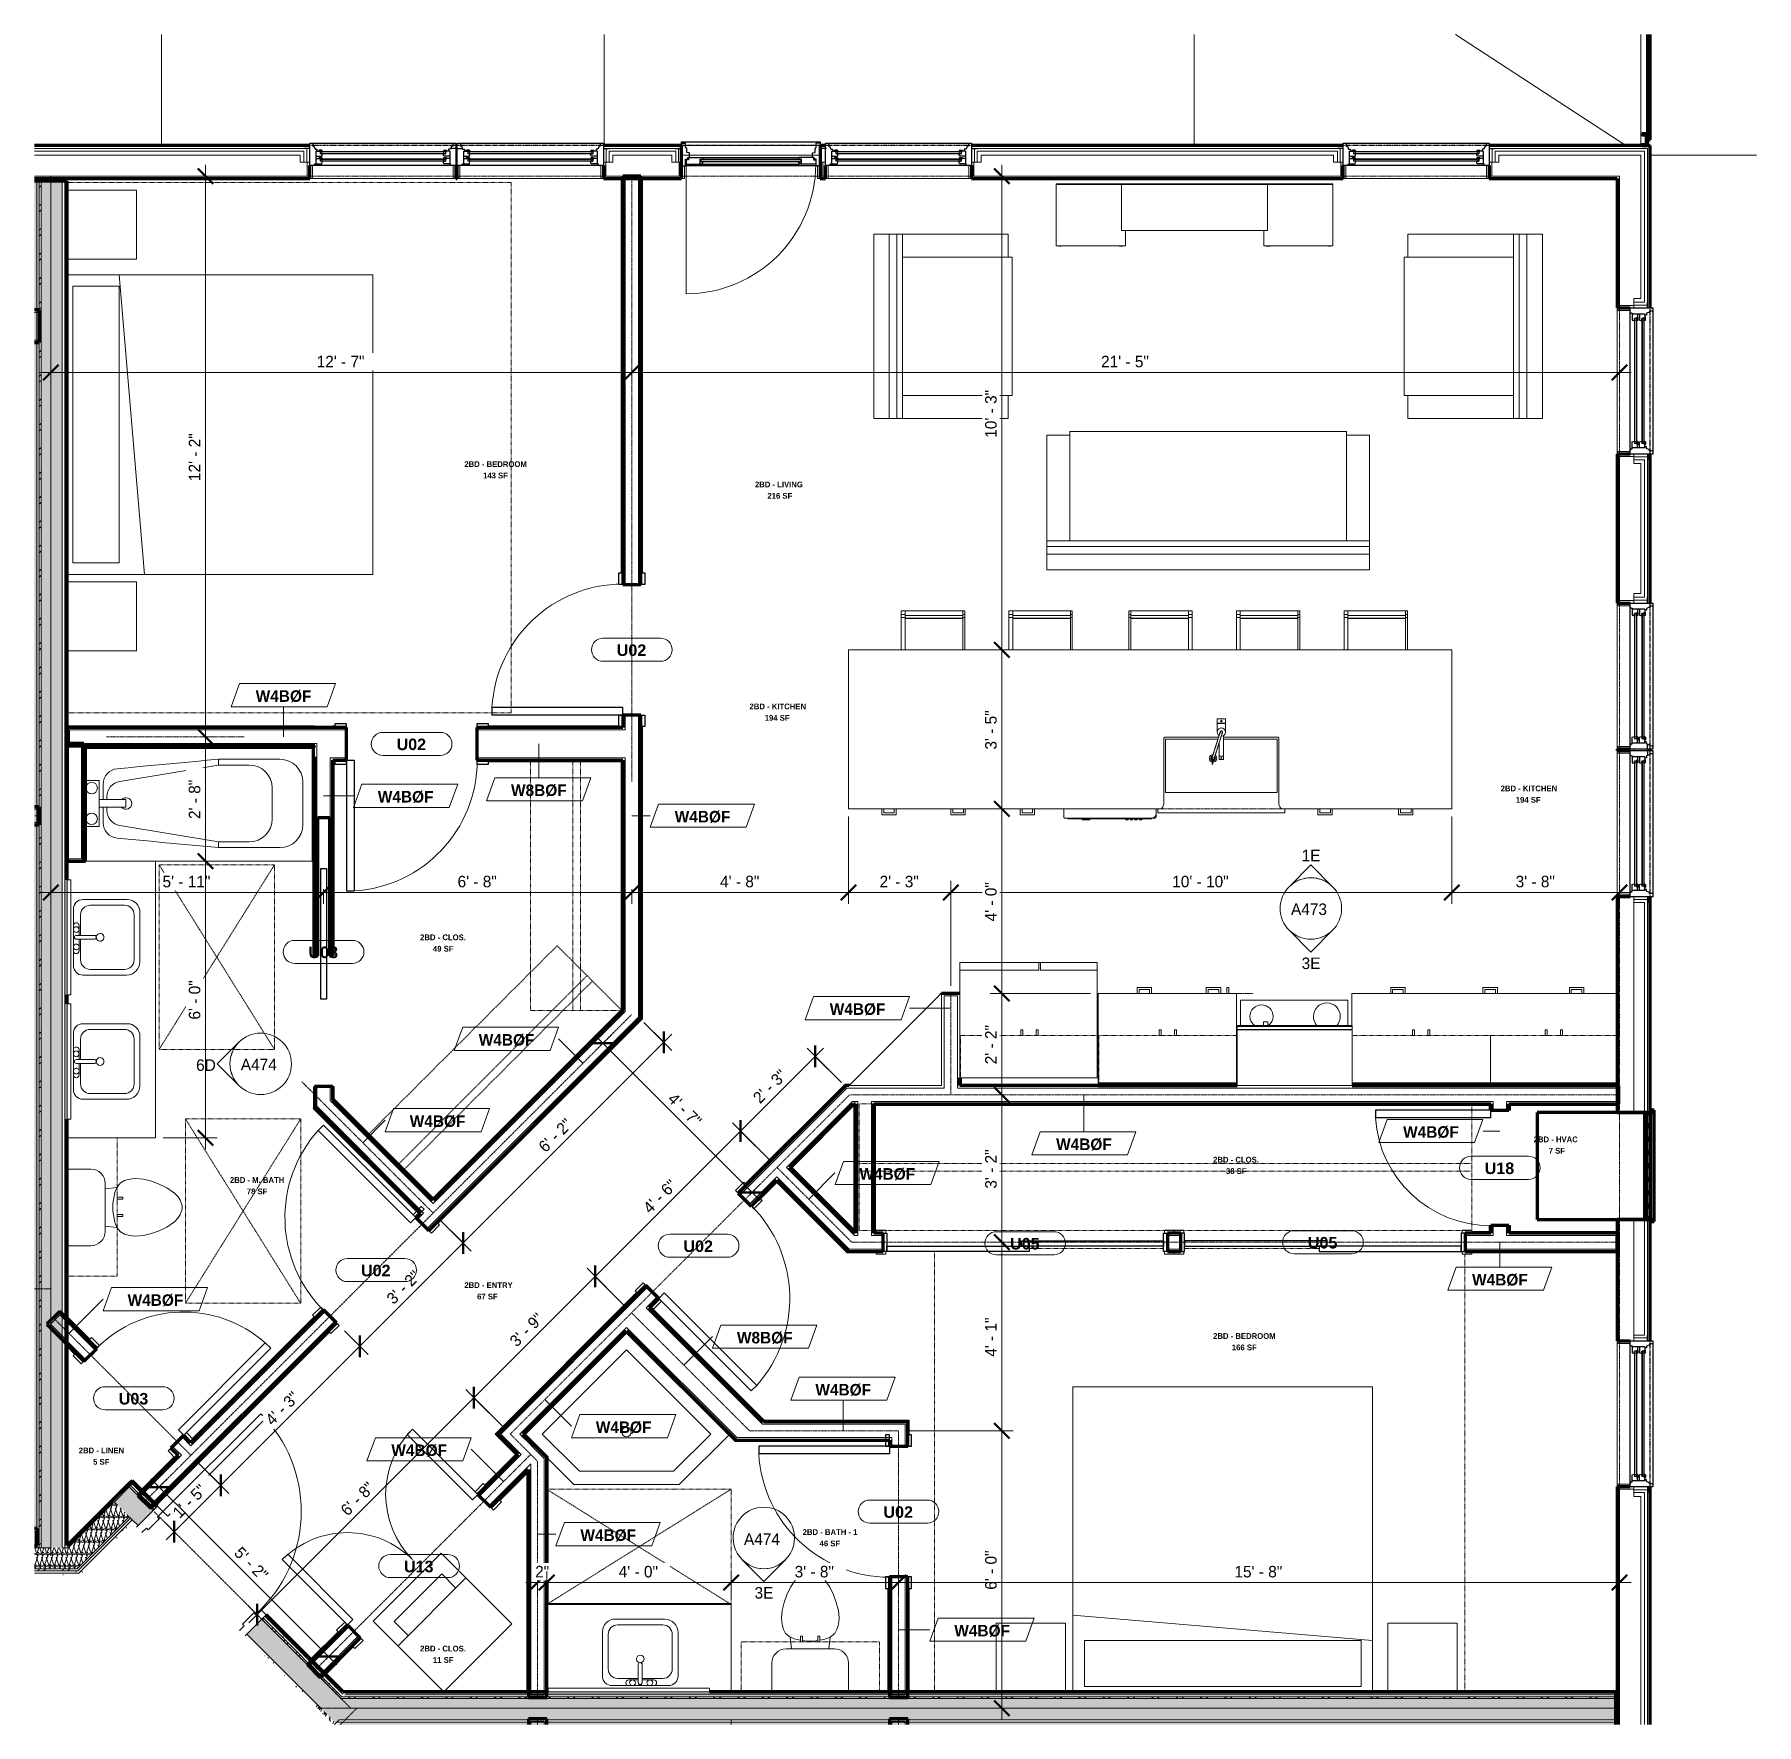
# Model space of a CAD drawing. Header units: inches. Extents: x 2071 to 4741, y -19 to 12114.
# Drawn here: x 4292.4 to 4740.6, y 10411.5 to 10851.4 of the extents above.
import ezdxf

# ---------------------------------------------------------------- set-up
doc = ezdxf.new("R2010")
doc.units = ezdxf.units.IN
doc.header["$MEASUREMENT"] = 0
for name, pattern in [('Dash', [0.25, 0.125, -0.125]), ('Dash 3_32_', [0.1875, 0.09375, -0.09375]), ('Double Dash 3_8_', [1, 0.375, -0.125, 0.125, -0.125, 0.125, -0.125])]:
    doc.linetypes.add(name, pattern=pattern)
for name, color, linetype, lineweight in [('0-3', 250, 'Continuous', 18), ('0-4', 10, 'Double Dash 3_8_', 30), ('0-6', 130, 'Continuous', 5), ('0-7', 50, 'Continuous', 9), ('A-ANNO-DIMS', 211, 'Continuous', 9), ('A-ANNO-DIMS-32', 211, 'Continuous', 9), ('A-AREA-IDEN', 2, 'Continuous', 9), ('A-DETL-1', 90, 'Dash 3_32_', 18), ('A-DOOR', 31, 'Continuous', 18), ('A-DOOR-1', 10, 'Continuous', 30), ('A-DOOR-2', 50, 'Continuous', 9), ('A-DOOR-3', 31, 'Continuous', 9), ('A-DOOR-4', 31, 'Continuous', 30), ('A-DOOR-FRAM-1', 50, 'Continuous', 9), ('A-DOOR-FRAM-2', 10, 'Continuous', 30), ('A-DOOR-FRAM-3', 31, 'Continuous', 30), ('A-DOOR-GLAZ-1', 50, 'Continuous', 9), ('A-DOOR-IDEN', 31, 'Continuous', 9), ('A-FLOR-2', 250, 'Continuous', 18), ('A-GENM', 5, 'Continuous', 9), ('A-GENM-1', 7, 'Continuous', 70), ('A-GENM-HDLN', 13, 'Dash', 9), ('A-GLAZ-1', 10, 'Continuous', 30), ('A-GLAZ-2', 50, 'Continuous', 9), ('A-GLAZ-CURT-2', 7, 'Continuous', 70), ('A-GLAZ-CWMG-2', 7, 'Continuous', 70), ('A-WALL', 113, 'Continuous', 18), ('A-WALL-1', 7, 'Continuous', 70), ('A-WALL-2', 250, 'Continuous', 18), ('A-WALL-3', 113, 'Continuous', 70), ('A-WALL-4', 113, 'Continuous', 9), ('A-WALL-IDEN', 211, 'Continuous', 9), ('A-WALL-PATT-1', 50, 'Continuous', 9), ('A-WALL-PATT-2', 253, 'Continuous', 9), ('A-WALL-PATT-3', 8, 'Continuous', 9), ('C-PROP-LINE-1', 10, 'Double Dash 3_8_', 30), ('G-ANNO-SYMB-2', 111, 'Continuous', 9), ('I-FURN', 30, 'Continuous', 9), ('I-FURN-HDLN', 30, 'Dash', 9), ('I-WALL', 2, 'Continuous', 18), ('I-WALL-1', 7, 'Continuous', 70), ('I-WALL-2', 2, 'Continuous', 70), ('P-SANR-FIXT', 6, 'Continuous', 9), ('Q-CASE', 31, 'Continuous', 9), ('Q-CASE-2', 31, 'Dash', 9), ('Q-CASE-HDLN', 31, 'Dash', 9), ('Q-SPCQ', 91, 'Continuous', 9)]:
    doc.layers.add(name, color=color, linetype=linetype, lineweight=lineweight)
doc.styles.add('Arial_B', font='arialbd.ttf', dxfattribs={"height": 3})
doc.styles.add('Century Gothic', font='ufonts.com_century-gothic.ttf', dxfattribs={"height": 3})
doc.styles.add('Century Gothic_B', font='GOTHICB.TTF', dxfattribs={"height": 3})
doc.styles.add('Century Gothic_B_1', font='GOTHICB.TTF', dxfattribs={"height": 1.5})
doc.dimstyles.new('OD_1__HACK', dxfattribs={"dimscale": 12, "dimtxt": 3.132505, "dimasz": 0.333333, "dimexe": 0.25, "dimexo": 0.166667, "dimgap": 0.041667, "dimtad": 1, "dimdec": 0, "dimzin": 3, "dimdsep": 46, "dimlunit": 4, "dimtxsty": 'Century Gothic', "dimblk1": 'OBLIQUE', "dimblk2": 'OBLIQUE', "dimsah": 1, "dimcen": 0.09, "dimdle": 0.25, "dimazin": 0, "dimtfac": 1, "dimtdec": 4, "dimtix": 1, "dimtmove": 0, "dimatfit": 3, "dimfxl": 1, "dimtvp": 1, "dimtfill": 1, "dimfrac": 2, "dimtolj": 1, "dimtzin": 0, "dimarcsym": 2})
doc.dimstyles.new('OD_1__HACK_2', dxfattribs={"dimscale": 12, "dimtxt": 3.132505, "dimasz": 0.333333, "dimexe": 0.25, "dimexo": 0.166667, "dimgap": 0.041667, "dimtad": 1, "dimdec": 0, "dimzin": 3, "dimdsep": 46, "dimlunit": 4, "dimtxsty": 'Century Gothic', "dimblk1": 'OBLIQUE', "dimblk2": 'OBLIQUE', "dimsah": 1, "dimcen": 0.09, "dimdle": 0.25, "dimazin": 0, "dimtfac": 1, "dimtdec": 4, "dimtix": 1, "dimtmove": 0, "dimatfit": 3, "dimfxl": 1, "dimtvp": 1, "dimtfill": 1, "dimfrac": 2, "dimtolj": 1, "dimtzin": 0, "dimarcsym": 2})
pattern_1 = [(0, (0, 0), (10.24, 2.56), [0.422, -7.258, 0.422, -7.258, -40.96]), (0, (0, 0), (10.24, 2.56), [-15.36, 0.422, -14.938, 0.422, -7.258, -17.92]), (0, (0, 0), (10.24, 2.56), [-38.4, 0.422, -4.698, 0.422, -12.378]), (120, (3.84, 1.28), (-7.33702503, 7.58810013), [0.422, -7.258, 0.422, -7.258, -40.96]), (120, (3.84, 1.28), (-7.33702503, 7.58810013), [-15.36, 0.422, -14.938, 0.422, -7.258, -17.92]), (120, (3.84, 1.28), (-7.33702503, 7.58810013), [-38.4, 0.422, -4.698, 0.422, -12.378]), (240, (5.12, 6.4), (-2.90297497, -10.14810013), [0.422, -7.258, 0.422, -7.258, -40.96]), (240, (5.12, 6.4), (-2.90297497, -10.14810013), [-15.36, 0.422, -14.938, 0.422, -7.258, -17.92]), (240, (5.12, 6.4), (-2.90297497, -10.14810013), [-38.4, 0.422, -4.698, 0.422, -12.378])]
pattern_2 = [(45, (0, 0), (-3.1678384, 3.1678384), []), (45, (0, 4.8), (-3.1678384, 3.1678384), [])]
pattern_3 = [(161.57, (0.16, 0.16), (-1.279773737, -0.000426766), [0, -9.107, 1.011, 0]), (18.43, (-0.16, 0.16), (-1.279773737, 0.000426766), [0, -9.107, 1.011, 0]), (108.43, (0.16, 0.16), (0.639452382, -3.199964008), [3.035, -7.083]), (71.57, (-0.16, 0.16), (0.639452382, 3.199964008), [3.035, -7.083])]

msp = doc.modelspace()

# ---------------------------------------------------------------- texts
at = {"layer": 'A-AREA-IDEN', "char_height": 1.5, "attachment_point": 1, "style": 'Century Gothic_B_1'}
for s, insert, width in [('2BD - BEDROOM', (4404.3, 10740.31), 18.887), ('143 SF', (4409.17, 10737.35), 7.07), ('2BD - LIVING', (4479.93, 10735.02), 14.948), ('216 SF', (4483.18, 10732.06), 7.07), ('2BD - KITCHEN', (4478.52, 10677.25), 16.665), ('194 SF', (4482.48, 10674.29), 7.07), ('2BD - KITCHEN', (4674.01, 10655.91), 16.665), ('2BD - CLOS.', (4392.79, 10617.16), 13.837), ('49 SF', (4396.13, 10614.2), 5.757), ('2BD - HVAC', (4682.61, 10564.58), 13.938), ('7 SF', (4686.53, 10561.62), 4.444), ('2BD - CLOS.', (4599.18, 10559.29), 13.837), ('38 SF', (4602.52, 10556.33), 5.757), ('2BD - M. BATH', (4343.3, 10554), 16.362), ('78 SF', (4347.67, 10551.04), 5.757), ('2BD - BEDROOM', (4599.18, 10513.4), 18.887), ('166 SF', (4604.06, 10510.44), 7.07), ('2BD - LINEN', (4303.94, 10483.62), 13.534), ('5 SF', (4307.68, 10480.66), 4.444), ('2BD - BATH - 1', (4492.36, 10462.38), 16.463), ('46 SF', (4496.77, 10459.42), 5.757), ('2BD - CLOS.', (4392.79, 10432.06), 13.837), ('11 SF', (4396.13, 10429.1), 5.757)]:
    msp.add_mtext(s, dxfattribs=dict(at, insert=insert, width=width))
at = {"layer": 'A-DOOR-IDEN', "char_height": 3, "width": 9.393, "attachment_point": 1, "style": 'Arial_B'}
for s, insert in [('U02', (4443.96, 10692.64)), ('U02', (4443.96, 10692.64)), ('U02', (4386.66, 10668.14)), ('U02', (4386.66, 10668.14)), ('U08', (4363.74, 10614.01)), ('U18', (4669.86, 10557.81)), ('U02', (4461.33, 10537.52)), ('U02', (4461.33, 10537.52)), ('U05', (4546.34, 10538.18)), ('U05', (4623.84, 10538.43)), ('U02', (4377.41, 10531.19)), ('U03', (4314.36, 10497.84)), ('U02', (4513.38, 10468.34))]:
    msp.add_mtext(s, dxfattribs=dict(at, insert=insert))
at = {"layer": 'A-WALL-IDEN', "char_height": 3, "width": 17.372, "attachment_point": 1, "style": 'Century Gothic_B'}
for s, insert in [('W4BØF', (4350, 10680.7)), ('W4BØF', (4381.78, 10654.5)), ('W8BØF', (4416.45, 10656.2)), ('W4BØF', (4499.4, 10599.23)), ('W4BØF', (4558.32, 10564.06)), ('W4BØF', (4648.63, 10567.26)), ('W4BØF', (4507.13, 10556.35)), ('W4BØF', (4666.58, 10528.81)), ('W4BØF', (4316.66, 10523.51)), ('W8BØF', (4475.25, 10513.73)), ('W4BØF', (4495.67, 10500.18)), ('W4BØF', (4434.51, 10462.33))]:
    msp.add_mtext(s, dxfattribs=dict(at, insert=insert))
at = {"layer": 'G-ANNO-SYMB-2', "char_height": 3, "attachment_point": 1, "style": 'Century Gothic'}
for s, insert, width in [('1E', (4622.22, 10639.19), 5.555), ('A473', (4619.45, 10625.23), 12.221), ('3E', (4622.22, 10611.16), 5.555), ('6D', (4334.49, 10584.66), 6.666), ('A474', (4346.12, 10584.8), 12.221), ('A474', (4477.08, 10461.29), 12.221), ('3E', (4479.84, 10447.33), 5.555)]:
    msp.add_mtext(s, dxfattribs=dict(at, insert=insert, width=width))

# ---------------------------------------------------------------- blocks, each defined once
blk = doc.blocks.new('Door-Inswing-Andersen-400_Series-Single - 3_ 0-1_8_ x 7_ 11 1_2_ - 1ST FLOOR-2896445-1ST FLOOR - 2BD B - ADA TYPE B')
at = {"layer": 'A-DOOR-1'}
for p, q in [((-16.87, -0.53), (-16.87, 0.53)), ((-16.87, 0.53), (-12.44, 0.53)), ((-13.19, 0.53), (-13.19, -0.78)), ((-13.19, 0.53), (-13.19, 0.47)), ((-13.19, 0.47), (-12.67, 0.47)), ((-12.67, 0.47), (-12.47, 0.22)), ((-12.47, 0.22), (-12.44, 0.03)), ((12.44, 0.53), (-12.44, 0.53)), ((-12.44, 0.03), (-12.44, -0.03)), ((16.87, 0.53), (12.44, 0.53)), ((12.47, 0.22), (12.44, 0.03)), ((12.44, 0.03), (12.44, -0.03)), ((12.67, 0.47), (12.47, 0.22)), ((13.19, 0.47), (12.67, 0.47)), ((13.19, 0.53), (13.19, -0.78)), ((13.19, 0.53), (13.19, 0.47)), ((16.87, -0.53), (16.87, 0.53)), ((-16.26, -0.54), (-16.87, -0.53)), ((-16.26, -1.19), (-16.26, -0.54)), ((-16.26, -1.19), (-12.44, -1.19)), ((-12.44, -0.03), (-13.19, -0.03)), ((-13.19, -0.78), (-12.44, -0.78)), ((-12.44, -0.87), (-12.47, -1.19)), ((-12.44, -0.78), (-12.44, -0.87)), ((12.44, -1.19), (-12.44, -1.19)), ((12.44, -0.03), (13.19, -0.03)), ((12.44, -0.78), (12.44, -0.87)), ((13.19, -0.78), (12.44, -0.78)), ((12.44, -0.87), (12.47, -1.19)), ((16.26, -1.19), (12.44, -1.19)), ((16.26, -0.54), (16.87, -0.53)), ((16.26, -1.19), (16.26, -0.54))]:
    blk.add_line(p, q, dxfattribs=at)
at = {"layer": 'A-DOOR-2'}
blk.add_line((16.87, 0.53), (16.87, 34.28), dxfattribs=at)
blk.add_arc((16.87, 0.53), 33.75, 90, 180, dxfattribs=at)
at = {"layer": 'A-DOOR-FRAM-1'}
for p, q in [((-17.94, 4.31), (-17.31, 4.31)), ((-17.94, 1), (-17.94, 4.31)), ((-17.31, 1), (-17.94, 1)), ((-17.31, 4.31), (-17.31, 1)), ((17.31, 4.31), (17.94, 4.31)), ((17.31, 1), (17.31, 4.31)), ((17.94, 1), (17.31, 1)), ((17.94, 4.31), (17.94, 1))]:
    blk.add_line(p, q, dxfattribs=at)
at = {"layer": 'A-DOOR-FRAM-2'}
for p, q in [((-18.06, -4.88), (-18.06, 1)), ((-17.69, 1), (-18.06, 1)), ((-18.06, 1), (-17.03, 1)), ((-18.06, 1), (-17.94, 1)), ((-17.31, 1), (17.31, 1)), ((-17.03, 1), (-17.03, -0.78)), ((17.03, 1), (17.03, -0.78)), ((18.06, 1), (17.03, 1)), ((17.94, 1), (18.06, 1)), ((18.06, -4.88), (18.06, 1)), ((-19.69, -3.56), (-18.06, -3.56)), ((-18.06, -5.22), (-18.06, -4.31)), ((-17.03, -0.78), (-16.45, -0.78)), ((-16.69, -3.51), (-17.03, -3.75)), ((-17.03, -3.75), (-17.03, -4.88)), ((-16, -2.36), (-16.69, -2.51)), ((-16.69, -2.51), (-16.69, -3.51)), ((-16.45, -0.78), (-16.45, -1.22)), ((-16.45, -1.22), (-16, -1.22)), ((-16, -1.22), (-16, -2.36)), ((16.45, -1.22), (16, -1.22)), ((16, -1.22), (16, -2.36)), ((16, -2.36), (16.69, -2.51)), ((16.45, -0.78), (16.45, -1.22)), ((17.03, -0.78), (16.45, -0.78)), ((16.69, -2.51), (16.69, -3.51)), ((16.69, -3.51), (17.03, -3.75)), ((17.03, -3.75), (17.03, -4.88)), ((19.69, -3.56), (18.06, -3.56)), ((18.06, -4.31), (18.06, -5.22)), ((-18.06, -4.88), (-17.03, -4.88)), ((18.06, -5.22), (-18.06, -5.22)), ((18.06, -4.88), (17.03, -4.88))]:
    blk.add_line(p, q, dxfattribs=at)
at = {"layer": 'A-DOOR-GLAZ-1'}
for p, q in [((-13.19, -0.19), (-12.44, -0.19)), ((-12.44, -0.63), (-13.19, -0.63)), ((-12.98, -0.63), (-12.98, -0.19)), ((12.44, -0.03), (-12.44, -0.03)), ((12.44, -0.19), (-12.44, -0.19)), ((12.44, -0.63), (-12.44, -0.63)), ((12.44, -0.78), (-12.44, -0.78)), ((13.19, -0.19), (12.44, -0.19)), ((12.44, -0.63), (13.19, -0.63)), ((12.98, -0.63), (12.98, -0.19))]:
    blk.add_line(p, q, dxfattribs=at)
blk = doc.blocks.new('Window-Double_Hung-Andersen-400_Series-Tilt_Wash - DOUBLE HUNG - COTTAGE - 1ST FLOOR-2889437-1ST FLOOR - 2BD B - ADA TYPE B')
at = {"layer": 'A-GLAZ-1'}
for p, q in [((-19.01, 0.94), (19.01, 0.94)), ((-19.01, -4.94), (-19.01, 0.94)), ((-17.67, 0.66), (-18, 0.94)), ((-17.67, 0.66), (-17.67, 0.44)), ((-17.67, 0.44), (-15.86, 0.44)), ((-17.42, -2.87), (-17.42, 0.44)), ((-15.86, 0.44), (-15.7, -0.19)), ((15.86, 0.44), (15.7, -0.19)), ((17.67, 0.44), (15.86, 0.44)), ((17.42, -2.87), (17.42, 0.44)), ((17.67, 0.66), (18, 0.94)), ((17.67, 0.66), (17.67, 0.44)), ((19.01, 0.94), (19.01, -4.94)), ((-19.01, -3.56), (-20.51, -3.56)), ((-18.2, -4.13), (-17.92, -4.13)), ((-18.2, -4.94), (-18.2, -4.13)), ((-17.92, -4.13), (-17.61, -3.31)), ((-17.61, -3.31), (-17.14, -3.31)), ((-17.42, -0.94), (-16.57, -0.94)), ((-17.42, -1.5), (-15.86, -1.5)), ((-17.42, -2.87), (-16.57, -2.87)), ((-17.14, -3.31), (-17.14, -2.87)), ((-16.57, -0.81), (-16.57, -1.16)), ((-15.7, -0.81), (-16.57, -0.81)), ((-15.86, -1.16), (-16.57, -1.16)), ((-16.57, -2.75), (-16.57, -3.09)), ((-15.7, -2.75), (-16.57, -2.75)), ((-15.86, -3.09), (-16.57, -3.09)), ((-16.29, -0.81), (-16.29, -0.19)), ((-15.7, -0.19), (-16.29, -0.19)), ((-16.29, -2.75), (-16.29, -2.13)), ((-15.7, -2.13), (-16.29, -2.13)), ((-15.86, -1.16), (-15.7, -0.81)), ((-15.86, -1.5), (-15.7, -2.13)), ((-15.86, -3.09), (-15.7, -2.75)), ((15.7, -0.19), (16.29, -0.19)), ((15.86, -1.16), (15.7, -0.81)), ((15.7, -0.81), (16.57, -0.81)), ((15.86, -1.5), (15.7, -2.13)), ((15.7, -2.13), (16.29, -2.13)), ((15.86, -3.09), (15.7, -2.75)), ((15.7, -2.75), (16.57, -2.75)), ((15.86, -1.16), (16.57, -1.16)), ((17.42, -1.5), (15.86, -1.5)), ((15.86, -3.09), (16.57, -3.09)), ((16.29, -0.81), (16.29, -0.19)), ((16.29, -2.75), (16.29, -2.13)), ((16.57, -0.81), (16.57, -1.16)), ((17.42, -0.94), (16.57, -0.94)), ((16.57, -2.75), (16.57, -3.09)), ((17.42, -2.87), (16.57, -2.87)), ((17.14, -3.31), (17.14, -2.87)), ((17.61, -3.31), (17.14, -3.31)), ((17.92, -4.13), (17.61, -3.31)), ((18.2, -4.13), (17.92, -4.13)), ((18.2, -4.94), (18.2, -4.13)), ((19.01, -3.56), (20.51, -3.56)), ((19.01, -4.94), (-19.01, -4.94))]:
    blk.add_line(p, q, dxfattribs=at)
at = {"layer": 'A-GLAZ-2'}
for p, q in [((-18.95, 4.31), (18.95, 4.31)), ((-18.95, 0.94), (-18.95, 4.31)), ((18.95, 0.94), (-18.95, 0.94)), ((-18.32, 0.94), (-18.32, 4.31)), ((18.32, 0.94), (18.32, 4.31)), ((18.95, 4.31), (18.95, 0.94)), ((-16.29, -0.31), (-15.7, -0.31)), ((-16.29, -0.69), (-15.7, -0.69)), ((-16.29, -2.25), (-15.7, -2.25)), ((-16.29, -2.63), (-15.7, -2.63)), ((-15.82, -0.69), (-15.82, -0.31)), ((-15.82, -2.63), (-15.82, -2.25)), ((-15.7, -0.19), (15.7, -0.19)), ((-15.7, -0.31), (15.7, -0.31)), ((-15.7, -0.69), (15.7, -0.69)), ((-15.7, -0.81), (15.7, -0.81)), ((-15.7, -2.13), (15.7, -2.13)), ((-15.7, -2.25), (15.7, -2.25)), ((-15.7, -2.63), (15.7, -2.63)), ((-15.7, -2.75), (15.7, -2.75)), ((16.29, -0.31), (15.7, -0.31)), ((16.29, -0.69), (15.7, -0.69)), ((16.29, -2.25), (15.7, -2.25)), ((16.29, -2.63), (15.7, -2.63)), ((15.82, -0.69), (15.82, -0.31)), ((15.82, -2.63), (15.82, -2.25))]:
    blk.add_line(p, q, dxfattribs=at)
blk = doc.blocks.new('V-Series_EWC4_SPVU_RFA_2015 - 1ST FLOOR-2484708-1ST FLOOR - 2BD B - ADA TYPE B')
at = {"layer": 'A-GENM-1'}
for p, q in [((-2096.82, 10570.86), (-2126.26, 10570.86)), ((-2126.26, 10570.86), (-2126.26, 10542.99)), ((-2097.82, 10567.63), (-2097.82, 10570.43)), ((-2097.82, 10570.43), (-2096.82, 10570.43)), ((-2095.82, 10571.43), (-2096.82, 10571.43)), ((-2096.82, 10571.43), (-2096.82, 10570.86)), ((-2095.82, 10570.86), (-2096.82, 10570.86)), ((-2096.82, 10570.86), (-2096.82, 10542.99)), ((-2096.82, 10570.86), (-2095.82, 10570.86)), ((-2096.82, 10570.43), (-2096.82, 10570.86)), ((-2095.82, 10570.86), (-2095.82, 10571.43)), ((-2095.82, 10542.99), (-2095.82, 10570.86)), ((-2096.82, 10567.63), (-2097.82, 10567.63)), ((-2097.82, 10564.15), (-2097.82, 10567.13)), ((-2097.82, 10567.13), (-2096.82, 10567.13)), ((-2096.82, 10564.15), (-2097.82, 10564.15)), ((-2096.82, 10567.13), (-2096.82, 10567.63)), ((-2096.82, 10563.65), (-2096.82, 10564.15)), ((-2097.82, 10560.66), (-2097.82, 10563.65)), ((-2097.82, 10563.65), (-2096.82, 10563.65)), ((-2096.82, 10560.66), (-2097.82, 10560.66)), ((-2097.82, 10557.18), (-2097.82, 10560.16)), ((-2097.82, 10560.16), (-2096.82, 10560.16)), ((-2096.82, 10560.16), (-2096.82, 10560.66)), ((-2096.82, 10557.18), (-2097.82, 10557.18)), ((-2097.82, 10553.69), (-2097.82, 10556.68)), ((-2097.82, 10556.68), (-2096.82, 10556.68)), ((-2096.82, 10556.68), (-2096.82, 10557.18)), ((-2096.82, 10553.69), (-2097.82, 10553.69)), ((-2097.82, 10550.21), (-2097.82, 10553.19)), ((-2097.82, 10553.19), (-2096.82, 10553.19)), ((-2096.82, 10553.19), (-2096.82, 10553.69)), ((-2096.82, 10550.21), (-2097.82, 10550.21)), ((-2097.82, 10546.72), (-2097.82, 10549.71)), ((-2097.82, 10549.71), (-2096.82, 10549.71)), ((-2096.82, 10546.72), (-2097.82, 10546.72)), ((-2097.82, 10543.43), (-2097.82, 10546.22)), ((-2097.82, 10546.22), (-2096.82, 10546.22)), ((-2096.82, 10549.71), (-2096.82, 10550.21)), ((-2096.82, 10546.22), (-2096.82, 10546.72)), ((-2126.26, 10542.99), (-2096.82, 10542.99)), ((-2096.82, 10543.43), (-2097.82, 10543.43)), ((-2096.82, 10542.99), (-2096.82, 10543.43)), ((-2096.82, 10542.99), (-2095.82, 10542.99)), ((-2095.82, 10542.99), (-2096.82, 10542.99)), ((-2096.82, 10542.99), (-2096.82, 10542.43)), ((-2096.82, 10542.43), (-2095.82, 10542.43)), ((-2095.82, 10542.43), (-2095.82, 10542.99))]:
    blk.add_line(p, q, dxfattribs=at)
blk = doc.blocks.new('Horizontal_Siding - Horizontal_Siding-2867908-1ST FLOOR - 2BD B - ADA TYPE B')
at = {"layer": 'A-GLAZ-CURT-2'}
for p, q in [((9.24, -1.5), (-18.16, -1.5)), ((-18.16, -1.5), (-18.16, -2.25)), ((-18.16, -2.25), (9.24, -2.25))]:
    blk.add_line(p, q, dxfattribs=at)
blk = doc.blocks.new('Rectangular Mullion - RAILING POST-2806293-1ST FLOOR - 2BD B - ADA TYPE B')
at = {"layer": 'A-GLAZ-CWMG-2'}
for p, q in [((0, 1.5), (-3, 1.5)), ((-3, 1.5), (-3, 0)), ((-2.79, 0.21), (-2.72, 1.18)), ((-2.72, 1.18), (-0.28, 1.18)), ((-0.28, 1.18), (-0.21, 0.21)), ((0, 0), (0, 1.5))]:
    blk.add_line(p, q, dxfattribs=at)
for centre, start, end in [((-3, 0.21), 270, 0.528), ((0, 0.21), 179.472, 270)]:
    blk.add_arc(centre, 0.21, start, end, dxfattribs=at)
blk = doc.blocks.new('Family - ___-2835903-1ST FLOOR - 2BD B - ADA TYPE B')
at = {"layer": 'C-PROP-LINE-1'}
for p, q in [((-2096.82, 10822.49), (-2517.37, 10822.49)), ((-2096.82, 10411.54), (-2096.82, 10822.49))]:
    blk.add_line(p, q, dxfattribs=at)
blk = doc.blocks.new('CTR - 1st Phase - Shell_rvt-8-1ST FLOOR - 2BD B - ADA TYPE B')
at = {"layer": 'A-FLOR-2'}
for p, q in [((-2484.32, 10822.49), (-2484.32, 10851.39)), ((-2369.12, 10851.39), (-2369.12, 10822.49)), ((-2215.52, 10822.49), (-2215.52, 10851.39)), ((-2103.16, 10822.49), (-2147.54, 10851.39)), ((-2099.32, 10851.39), (-2099.32, 10822.49)), ((-2312.85, 10819.99), (-2348.97, 10819.99)), ((-2096.82, 10819.99), (-2069.17, 10819.99))]:
    blk.add_line(p, q, dxfattribs=at)
at = {"layer": 'A-WALL-1'}
for p, q in [((-2445.74, 10822.49), (-2517.37, 10822.49)), ((-2407.34, 10822.49), (-2407.71, 10822.49)), ((-2348.97, 10822.49), (-2369.31, 10822.49)), ((-2348.97, 10813.86), (-2348.97, 10822.49)), ((-2311.52, 10822.49), (-2312.85, 10822.49)), ((-2312.85, 10822.49), (-2312.85, 10813.86)), ((-2176.75, 10822.49), (-2273.5, 10822.49)), ((-2096.82, 10822.49), (-2138.72, 10822.49)), ((-2096.82, 10821.74), (-2096.82, 10822.49)), ((-2096.82, 10813.86), (-2096.82, 10821.74)), ((-2445.74, 10813.86), (-2445.74, 10817.24)), ((-2407.71, 10817.24), (-2407.71, 10813.86)), ((-2407.34, 10813.86), (-2407.34, 10817.24)), ((-2369.31, 10817.24), (-2369.31, 10813.86)), ((-2311.52, 10813.86), (-2311.52, 10817.24)), ((-2273.5, 10817.24), (-2273.5, 10813.86)), ((-2176.75, 10813.86), (-2176.75, 10817.24)), ((-2138.72, 10817.24), (-2138.72, 10813.86)), ((-2517.37, 10813.86), (-2445.74, 10813.86)), ((-2407.71, 10813.86), (-2407.34, 10813.86)), ((-2369.31, 10813.86), (-2348.97, 10813.86)), ((-2312.85, 10813.86), (-2311.52, 10813.86)), ((-2273.5, 10813.86), (-2176.75, 10813.86)), ((-2138.72, 10813.86), (-2105.45, 10813.86)), ((-2105.45, 10813.86), (-2105.45, 10780.21)), ((-2096.82, 10780.21), (-2096.82, 10813.86)), ((-2105.45, 10780.21), (-2102.07, 10780.21)), ((-2102.07, 10742.19), (-2105.45, 10742.19)), ((-2105.45, 10742.19), (-2105.45, 10703.41)), ((-2096.82, 10703.41), (-2096.82, 10742.19)), ((-2105.45, 10703.41), (-2102.07, 10703.41)), ((-2102.07, 10665.39), (-2105.45, 10665.39)), ((-2105.45, 10665.39), (-2105.45, 10665.01)), ((-2105.45, 10665.01), (-2102.07, 10665.01)), ((-2096.82, 10665.01), (-2096.82, 10665.39)), ((-2102.07, 10626.99), (-2105.45, 10626.99)), ((-2105.45, 10626.99), (-2105.45, 10570.86)), ((-2096.82, 10511.41), (-2096.82, 10626.99)), ((-2105.45, 10570.86), (-2098.32, 10570.86)), ((-2098.32, 10570.86), (-2098.32, 10542.99)), ((-2098.32, 10542.99), (-2105.45, 10542.99)), ((-2105.45, 10542.99), (-2105.45, 10511.41)), ((-2105.45, 10511.41), (-2102.07, 10511.41)), ((-2102.07, 10473.39), (-2105.45, 10473.39)), ((-2105.45, 10473.39), (-2105.45, 10411.54)), ((-2096.82, 10411.54), (-2096.82, 10473.39))]:
    blk.add_line(p, q, dxfattribs=at)
at = {"layer": 'A-WALL-2'}
for p, q in [((-2446.49, 10821.74), (-2517.37, 10821.74)), ((-2447.24, 10820.99), (-2517.37, 10820.99)), ((-2448.24, 10819.99), (-2517.37, 10819.99)), ((-2448.24, 10818.18), (-2448.24, 10819.99)), ((-2447.24, 10818.18), (-2447.24, 10820.99)), ((-2446.49, 10818.18), (-2446.49, 10821.74)), ((-2368.56, 10821.74), (-2368.56, 10818.18)), ((-2349.72, 10821.74), (-2368.56, 10821.74)), ((-2367.81, 10820.99), (-2367.81, 10818.18)), ((-2350.47, 10820.99), (-2367.81, 10820.99)), ((-2366.81, 10819.99), (-2366.81, 10818.18)), ((-2351.47, 10819.99), (-2366.81, 10819.99)), ((-2351.47, 10818.18), (-2351.47, 10819.99)), ((-2350.47, 10818.18), (-2350.47, 10820.99)), ((-2349.72, 10818.18), (-2349.72, 10821.74)), ((-2348.97, 10822.49), (-2312.85, 10822.49)), ((-2312.85, 10819.99), (-2348.97, 10819.99)), ((-2272.75, 10821.74), (-2272.75, 10818.18)), ((-2177.5, 10821.74), (-2272.75, 10821.74)), ((-2272, 10820.99), (-2272, 10818.18)), ((-2178.25, 10820.99), (-2272, 10820.99)), ((-2271, 10819.99), (-2271, 10818.18)), ((-2179.25, 10819.99), (-2271, 10819.99)), ((-2179.25, 10818.18), (-2179.25, 10819.99)), ((-2178.25, 10818.18), (-2178.25, 10820.99)), ((-2177.5, 10818.18), (-2177.5, 10821.74)), ((-2137.97, 10821.74), (-2137.97, 10818.18)), ((-2097.57, 10821.74), (-2137.97, 10821.74)), ((-2137.22, 10820.99), (-2137.22, 10818.18)), ((-2098.32, 10820.99), (-2137.22, 10820.99)), ((-2136.22, 10819.99), (-2136.22, 10818.18)), ((-2099.32, 10819.99), (-2136.22, 10819.99)), ((-2099.32, 10819.99), (-2099.32, 10814.49)), ((-2098.32, 10820.99), (-2098.32, 10819.99)), ((-2098.32, 10819.99), (-2098.32, 10813.86)), ((-2097.57, 10821.74), (-2097.57, 10820.99)), ((-2097.57, 10820.99), (-2097.57, 10813.86)), ((-2448.24, 10818.18), (-2447.24, 10818.18)), ((-2447.24, 10818.18), (-2446.49, 10818.18)), ((-2446.49, 10818.18), (-2446.36, 10818.18)), ((-2446.36, 10814.49), (-2446.36, 10818.18)), ((-2445.74, 10818.18), (-2446.36, 10818.18)), ((-2407.34, 10818.18), (-2407.71, 10818.18)), ((-2368.69, 10818.18), (-2369.31, 10818.18)), ((-2368.69, 10818.18), (-2368.56, 10818.18)), ((-2368.69, 10818.18), (-2368.69, 10814.49)), ((-2368.56, 10818.18), (-2367.81, 10818.18)), ((-2367.81, 10818.18), (-2366.81, 10818.18)), ((-2351.47, 10818.18), (-2350.47, 10818.18)), ((-2350.47, 10818.18), (-2349.72, 10818.18)), ((-2349.72, 10818.18), (-2349.6, 10818.18)), ((-2349.6, 10814.49), (-2349.6, 10818.18)), ((-2348.97, 10818.18), (-2349.6, 10818.18)), ((-2312.22, 10818.18), (-2312.85, 10818.18)), ((-2312.22, 10818.18), (-2312.15, 10818.18)), ((-2312.22, 10818.18), (-2312.22, 10814.49)), ((-2312.15, 10814.49), (-2312.15, 10818.18)), ((-2311.52, 10818.18), (-2312.15, 10818.18)), ((-2272.87, 10818.18), (-2273.5, 10818.18)), ((-2272.87, 10818.18), (-2272.75, 10818.18)), ((-2272.87, 10818.18), (-2272.87, 10814.49)), ((-2272.75, 10818.18), (-2272, 10818.18)), ((-2272, 10818.18), (-2271, 10818.18)), ((-2179.25, 10818.18), (-2178.25, 10818.18)), ((-2178.25, 10818.18), (-2177.5, 10818.18)), ((-2177.5, 10818.18), (-2177.37, 10818.18)), ((-2177.37, 10814.49), (-2177.37, 10818.18)), ((-2176.75, 10818.18), (-2177.37, 10818.18)), ((-2138.1, 10818.18), (-2138.72, 10818.18)), ((-2138.1, 10818.18), (-2137.97, 10818.18)), ((-2138.1, 10818.18), (-2138.1, 10814.49)), ((-2137.97, 10818.18), (-2137.22, 10818.18)), ((-2137.22, 10818.18), (-2136.22, 10818.18)), ((-2517.37, 10814.49), (-2446.36, 10814.49)), ((-2445.67, 10813.86), (-2445.74, 10813.86)), ((-2407.71, 10813.86), (-2407.77, 10813.86)), ((-2407.27, 10813.86), (-2407.34, 10813.86)), ((-2369.31, 10813.86), (-2369.37, 10813.86)), ((-2368.69, 10814.49), (-2349.6, 10814.49)), ((-2312.22, 10814.49), (-2312.15, 10814.49)), ((-2311.46, 10813.86), (-2311.52, 10813.86)), ((-2273.5, 10813.86), (-2273.56, 10813.86)), ((-2272.87, 10814.49), (-2177.37, 10814.49)), ((-2176.69, 10813.86), (-2176.75, 10813.86)), ((-2138.72, 10813.86), (-2138.79, 10813.86)), ((-2138.1, 10814.49), (-2104.82, 10814.49)), ((-2104.82, 10814.49), (-2104.82, 10813.86)), ((-2104.82, 10813.86), (-2104.82, 10780.84)), ((-2099.32, 10814.49), (-2099.32, 10813.86)), ((-2099.32, 10782.71), (-2099.32, 10813.86)), ((-2098.32, 10781.71), (-2098.32, 10813.86)), ((-2097.57, 10780.96), (-2097.57, 10813.86)), ((-2105.45, 10780.15), (-2105.45, 10780.21)), ((-2104.82, 10780.84), (-2101.14, 10780.84)), ((-2101.14, 10782.71), (-2101.14, 10781.71)), ((-2101.14, 10782.71), (-2099.32, 10782.71)), ((-2101.14, 10781.71), (-2101.14, 10780.96)), ((-2101.14, 10781.71), (-2098.32, 10781.71)), ((-2101.14, 10780.96), (-2101.14, 10780.84)), ((-2101.14, 10780.96), (-2097.57, 10780.96)), ((-2101.14, 10780.21), (-2101.14, 10780.84)), ((-2105.45, 10742.19), (-2105.45, 10742.25)), ((-2104.82, 10741.57), (-2104.82, 10704.04)), ((-2101.14, 10741.57), (-2104.82, 10741.57)), ((-2101.14, 10741.57), (-2101.14, 10742.19)), ((-2101.14, 10741.57), (-2101.14, 10741.44)), ((-2097.57, 10741.44), (-2101.14, 10741.44)), ((-2101.14, 10741.44), (-2101.14, 10740.69)), ((-2098.32, 10740.69), (-2101.14, 10740.69)), ((-2101.14, 10740.69), (-2101.14, 10739.69)), ((-2099.32, 10739.69), (-2101.14, 10739.69)), ((-2099.32, 10705.91), (-2099.32, 10739.69)), ((-2098.32, 10704.91), (-2098.32, 10740.69)), ((-2097.57, 10704.16), (-2097.57, 10741.44)), ((-2105.45, 10703.35), (-2105.45, 10703.41)), ((-2104.82, 10704.04), (-2101.14, 10704.04)), ((-2101.14, 10705.91), (-2101.14, 10704.91)), ((-2101.14, 10705.91), (-2099.32, 10705.91)), ((-2101.14, 10704.91), (-2101.14, 10704.16)), ((-2101.14, 10704.91), (-2098.32, 10704.91)), ((-2101.14, 10704.16), (-2101.14, 10704.04)), ((-2101.14, 10704.16), (-2097.57, 10704.16)), ((-2101.14, 10703.41), (-2101.14, 10704.04)), ((-2105.45, 10665.39), (-2105.45, 10665.45)), ((-2105.45, 10664.95), (-2105.45, 10665.01)), ((-2101.14, 10665.01), (-2101.14, 10665.39)), ((-2105.45, 10626.99), (-2105.45, 10627.05)), ((-2101.14, 10626.24), (-2101.14, 10626.99)), ((-2097.57, 10626.24), (-2101.14, 10626.24)), ((-2101.14, 10625.49), (-2101.14, 10626.24)), ((-2098.32, 10625.49), (-2101.14, 10625.49)), ((-2101.14, 10570.86), (-2101.14, 10625.49)), ((-2098.32, 10570.86), (-2098.32, 10625.49)), ((-2097.57, 10512.16), (-2097.57, 10626.24)), ((-2101.14, 10512.91), (-2101.14, 10542.99)), ((-2098.32, 10512.91), (-2098.32, 10542.99)), ((-2105.45, 10511.35), (-2105.45, 10511.41)), ((-2101.14, 10512.91), (-2098.32, 10512.91)), ((-2101.14, 10512.16), (-2101.14, 10512.91)), ((-2101.14, 10512.16), (-2097.57, 10512.16)), ((-2101.14, 10511.41), (-2101.14, 10512.16)), ((-2105.45, 10473.39), (-2105.45, 10473.45)), ((-2104.82, 10472.77), (-2104.82, 10411.54)), ((-2101.14, 10472.77), (-2104.82, 10472.77)), ((-2101.14, 10472.77), (-2101.14, 10473.39)), ((-2101.14, 10472.77), (-2101.14, 10472.64)), ((-2097.57, 10472.64), (-2101.14, 10472.64)), ((-2101.14, 10472.64), (-2101.14, 10471.89)), ((-2098.32, 10471.89), (-2101.14, 10471.89)), ((-2101.14, 10471.89), (-2101.14, 10470.89)), ((-2099.32, 10470.89), (-2101.14, 10470.89)), ((-2099.32, 10411.54), (-2099.32, 10470.89)), ((-2098.32, 10411.54), (-2098.32, 10471.89)), ((-2097.57, 10411.54), (-2097.57, 10472.64))]:
    blk.add_line(p, q, dxfattribs=at)
at = {"layer": '0-4'}
blk.add_blockref('Family - ___-2835903-1ST FLOOR - 2BD B - ADA TYPE B', (0, 0), dxfattribs=at)
at = {"layer": '0-7'}
for name, p, rotation in [('Horizontal_Siding - Horizontal_Siding-2867908-1ST FLOOR - 2BD B - ADA TYPE B', (-2099.07, 10842.15), 89.99999999999952), ('Rectangular Mullion - RAILING POST-2806293-1ST FLOOR - 2BD B - ADA TYPE B', (-2099.07, 10822.49), 269.9999999999995), ('Window-Double_Hung-Andersen-400_Series-Tilt_Wash - DOUBLE HUNG - COTTAGE - 1ST FLOOR-2889437-1ST FLOOR - 2BD B - ADA TYPE B', (-2426.72, 10818.18), 180), ('Window-Double_Hung-Andersen-400_Series-Tilt_Wash - DOUBLE HUNG - COTTAGE - 1ST FLOOR-2889437-1ST FLOOR - 2BD B - ADA TYPE B', (-2388.32, 10818.18), 180), ('Door-Inswing-Andersen-400_Series-Single - 3_ 0-1_8_ x 7_ 11 1_2_ - 1ST FLOOR-2896445-1ST FLOOR - 2BD B - ADA TYPE B', (-2330.91, 10818.18), 180), ('Window-Double_Hung-Andersen-400_Series-Tilt_Wash - DOUBLE HUNG - COTTAGE - 1ST FLOOR-2889437-1ST FLOOR - 2BD B - ADA TYPE B', (-2292.51, 10818.18), 180), ('Window-Double_Hung-Andersen-400_Series-Tilt_Wash - DOUBLE HUNG - COTTAGE - 1ST FLOOR-2889437-1ST FLOOR - 2BD B - ADA TYPE B', (-2157.74, 10818.18), 180), ('Window-Double_Hung-Andersen-400_Series-Tilt_Wash - DOUBLE HUNG - COTTAGE - 1ST FLOOR-2889437-1ST FLOOR - 2BD B - ADA TYPE B', (-2101.14, 10761.2), 89.99999999999882), ('Window-Double_Hung-Andersen-400_Series-Tilt_Wash - DOUBLE HUNG - COTTAGE - 1ST FLOOR-2889437-1ST FLOOR - 2BD B - ADA TYPE B', (-2101.14, 10684.4), 89.99999999999882), ('Window-Double_Hung-Andersen-400_Series-Tilt_Wash - DOUBLE HUNG - COTTAGE - 1ST FLOOR-2889437-1ST FLOOR - 2BD B - ADA TYPE B', (-2101.14, 10646), 89.99999999999882), ('Window-Double_Hung-Andersen-400_Series-Tilt_Wash - DOUBLE HUNG - COTTAGE - 1ST FLOOR-2889437-1ST FLOOR - 2BD B - ADA TYPE B', (-2101.14, 10492.4), 89.99999999999882)]:
    blk.add_blockref(name, p, dxfattribs=dict(at, rotation=rotation))
blk.add_blockref('V-Series_EWC4_SPVU_RFA_2015 - 1ST FLOOR-2484708-1ST FLOOR - 2BD B - ADA TYPE B', (0, 0), dxfattribs=at)
blk = doc.blocks.new('HOLLOW METAL - UNIT DOOR-2191977-1ST FLOOR - 2BD B - ADA TYPE B')
at = {"layer": 'A-DOOR-1'}
for p, q in [((16.25, -4.13), (18, -4.13)), ((16.25, -40.13), (16.25, -4.13)), ((18, -4.13), (18, -40.13)), ((18, -40.13), (16.25, -40.13))]:
    blk.add_line(p, q, dxfattribs=at)
at = {"layer": 'A-DOOR-2'}
blk.add_arc((18, -4.13), 36, 180, 270, dxfattribs=at)
at = {"layer": 'A-DOOR-FRAM-2'}
for p, q in [((-20, -4.13), (-20, 3.63)), ((-18, 3.63), (-18, 1.94)), ((-18, 1.94), (-17.38, 1.94)), ((-17.38, 1.94), (-17.38, -2.19)), ((17.37, 1.94), (18, 1.94)), ((17.37, -2.19), (17.37, 1.94)), ((18, 1.94), (18, 3.63)), ((20, 3.63), (20, -4.13)), ((-18, -4.13), (-20, -4.13)), ((-18, -2.19), (-18, -4.13)), ((-17.38, -2.19), (-18, -2.19)), ((18, -2.19), (17.37, -2.19)), ((18, -4.13), (18, -2.19)), ((20, -4.13), (18, -4.13))]:
    blk.add_line(p, q, dxfattribs=at)
blk = doc.blocks.new('CTR - 1st Phase - Common Walls_rvt-4-1ST FLOOR - 2BD B - ADA TYPE B')
at = {"layer": 'A-WALL-PATT-1'}
h = blk.add_hatch(dxfattribs=at)
h.set_pattern_fill('FP_1', color=256, style=0, pattern_type=2)
h.set_pattern_definition(pattern_1)
h.paths.add_polyline_path([(-2516.75, 10458.16), (-2516.75, 10813.24), (-2517.37, 10813.24), (-2517.37, 10458.16)], flags=0)
h = blk.add_hatch(dxfattribs=at)
h.set_pattern_fill('FP_1', color=256, style=0, pattern_type=2)
h.set_pattern_definition(pattern_1)
h.paths.add_polyline_path([(-2516.75, 10457.54), (-2516.12, 10457.54), (-2516.12, 10813.24), (-2516.75, 10813.24), (-2516.75, 10458.16)], flags=0)
h = blk.add_hatch(dxfattribs=at)
h.set_pattern_fill('FP_1', color=256, style=0, pattern_type=2)
h.set_pattern_definition(pattern_1)
h.paths.add_polyline_path([(-2508.87, 10458.16), (-2508.87, 10813.24), (-2509.5, 10813.24), (-2509.5, 10458.16)], flags=0)
h = blk.add_hatch(dxfattribs=at)
h.set_pattern_fill('FP_1', color=256, style=0, pattern_type=2)
h.set_pattern_definition(pattern_1)
h.paths.add_polyline_path([(-2507.95, 10458.16), (-2491.9, 10474.21), (-2492.34, 10474.66), (-2508.83, 10458.16)], flags=0)
h = blk.add_hatch(dxfattribs=at)
h.set_pattern_fill('FP_1', color=256, style=0, pattern_type=2)
h.set_pattern_definition(pattern_1)
h.paths.add_polyline_path([(-2437.1, 10419.41), (-2436.39, 10419.41), (-2457.07, 10440.1), (-2457.42, 10439.74), (-2440.35, 10422.66)], flags=0)
h.paths.add_polyline_path([(-2485.71, 10468.03), (-2485.36, 10468.38), (-2491.98, 10475.01), (-2492.34, 10474.66), (-2485.87, 10468.18)], flags=0)
h = blk.add_hatch(dxfattribs=at)
h.set_pattern_fill('FP_1', color=256, style=0, pattern_type=2)
h.set_pattern_definition(pattern_1)
h.paths.add_polyline_path([(-2437.36, 10418.79), (-2436.47, 10418.79), (-2457.42, 10439.74), (-2457.87, 10439.3), (-2440.35, 10421.78)], flags=0)
h.paths.add_polyline_path([(-2486.15, 10467.58), (-2485.71, 10468.03), (-2491.9, 10474.21), (-2492.34, 10473.77), (-2486.95, 10468.38)], flags=0)
h = blk.add_hatch(dxfattribs=at)
h.set_pattern_fill('FP_1', color=256, style=0, pattern_type=2)
h.set_pattern_definition(pattern_1)
h.paths.add_polyline_path([(-2505.2, 10451.54), (-2491.9, 10464.84), (-2492.34, 10465.29), (-2506.09, 10451.54), (-2505.62, 10451.54)], flags=0)
h = blk.add_hatch(dxfattribs=at)
h.set_pattern_fill('FP_1', color=256, style=0, pattern_type=2)
h.set_pattern_definition(pattern_1)
h.paths.add_polyline_path([(-2505.12, 10450.91), (-2491.98, 10464.05), (-2492.34, 10464.4), (-2505.83, 10450.91), (-2505.62, 10450.91)], flags=0)
h = blk.add_hatch(dxfattribs=at)
h.set_pattern_fill('FP_1', color=256, style=0, pattern_type=2)
h.set_pattern_definition(pattern_1)
h.paths.add_polyline_path([(-2444.08, 10416.14), (-2443.64, 10416.58), (-2462.11, 10435.06), (-2462.55, 10434.62), (-2444.43, 10416.5)], flags=0)
h.paths.add_polyline_path([(-2490.84, 10462.9), (-2490.39, 10463.34), (-2491.9, 10464.84), (-2492.34, 10464.4), (-2491.01, 10463.08)], flags=0)
h = blk.add_hatch(dxfattribs=at)
h.set_pattern_fill('FP_1', color=256, style=0, pattern_type=2)
h.set_pattern_definition(pattern_1)
h.paths.add_polyline_path([(-2517.37, 10457.54), (-2516.75, 10457.54), (-2516.75, 10458.16), (-2517.37, 10458.16)], flags=0)
h.paths.add_polyline_path([(-2509.5, 10457.54), (-2508.57, 10457.54), (-2507.95, 10458.16), (-2509.5, 10458.16)], flags=0)
h = blk.add_hatch(dxfattribs=at)
h.set_pattern_fill('FP_1', color=256, style=0, pattern_type=2)
h.set_pattern_definition(pattern_1)
h.paths.add_polyline_path([(-2517.37, 10450.91), (-2505.83, 10450.91), (-2505.2, 10451.54), (-2517.37, 10451.54), (-2517.37, 10451.49)], flags=0)
h = blk.add_hatch(dxfattribs=at)
h.set_pattern_fill('FP_1', color=256, style=0, pattern_type=2)
h.set_pattern_definition(pattern_1)
h.paths.add_polyline_path([(-2517.37, 10450.41), (-2505.62, 10450.41), (-2505.12, 10450.91), (-2517.37, 10450.91), (-2517.37, 10450.87)], flags=0)
h = blk.add_hatch(dxfattribs=at)
h.set_pattern_fill('FP_1', color=256, style=0, pattern_type=2)
h.set_pattern_definition(pattern_1)
h.paths.add_polyline_path([(-2443.64, 10415.7), (-2443.19, 10416.14), (-2443.64, 10416.58), (-2444.08, 10416.14)], flags=0)
h = blk.add_hatch(dxfattribs=at)
h.set_pattern_fill('FP_1', color=256, style=0, pattern_type=2)
h.set_pattern_definition(pattern_1)
h.paths.add_polyline_path([(-2321.29, 10418.79), (-2105.82, 10418.79), (-2105.82, 10419.41), (-2437.1, 10419.41), (-2436.47, 10418.79), (-2335.3, 10418.79)], flags=0)
h = blk.add_hatch(dxfattribs=at)
h.set_pattern_fill('FP_1', color=256, style=0, pattern_type=2)
h.set_pattern_definition(pattern_1)
h.paths.add_polyline_path([(-2380.71, 10419.41), (-2105.82, 10419.41), (-2105.82, 10420.04), (-2437.01, 10420.04), (-2436.39, 10419.41), (-2383.71, 10419.41)], flags=0)
h = blk.add_hatch(dxfattribs=at)
h.set_pattern_fill('FP_1', color=256, style=0, pattern_type=2)
h.set_pattern_definition(pattern_1)
h.paths.add_polyline_path([(-2438.95, 10411.54), (-2438.43, 10411.54), (-2437.8, 10412.16), (-2438.69, 10412.16), (-2439.31, 10411.54)], flags=0)
h = blk.add_hatch(dxfattribs=at)
h.set_pattern_fill('FP_1', color=256, style=0, pattern_type=2)
h.set_pattern_definition(pattern_1)
h.paths.add_polyline_path([(-2125.2, 10411.54), (-2105.82, 10411.54), (-2105.82, 10412.16), (-2437.8, 10412.16), (-2438.43, 10411.54), (-2181.22, 10411.54)], flags=0)
at = {"layer": 'A-WALL-PATT-2'}
h = blk.add_hatch(dxfattribs=at)
h.set_pattern_fill('FP_2', color=256, style=0, pattern_type=2)
h.set_pattern_definition(pattern_3)
h.paths.add_polyline_path([(-2515.62, 10457.54), (-2510.12, 10457.54), (-2510.12, 10813.24), (-2515.62, 10813.24), (-2515.62, 10458.16)], flags=0)
h = blk.add_hatch(dxfattribs=at)
h.set_pattern_fill('FP_2', color=256, style=0, pattern_type=2)
h.set_pattern_definition(pattern_3)
h.paths.add_polyline_path([(-2438.95, 10411.9), (-2435.06, 10415.79), (-2458.22, 10438.95), (-2462.11, 10435.06), (-2439.47, 10412.42)], flags=0)
h.paths.add_polyline_path([(-2490.39, 10463.34), (-2486.5, 10467.23), (-2492.69, 10473.42), (-2496.58, 10469.53), (-2491.01, 10463.96)], flags=0)
h = blk.add_hatch(dxfattribs=at)
h.set_pattern_fill('FP_2', color=256, style=0, pattern_type=2)
h.set_pattern_definition(pattern_3)
h.paths.add_polyline_path([(-2508.57, 10457.54), (-2500.79, 10457.54), (-2492.69, 10465.64), (-2496.58, 10469.53), (-2507.95, 10458.16)], flags=0)
h = blk.add_hatch(dxfattribs=at)
h.set_pattern_fill('FP_2', color=256, style=0, pattern_type=2)
h.set_pattern_definition(pattern_3)
h.paths.add_polyline_path([(-2506.29, 10452.04), (-2500.79, 10457.54), (-2517.37, 10457.54), (-2517.37, 10452.04)], flags=0)
h = blk.add_hatch(dxfattribs=at)
h.set_pattern_fill('FP_2', color=256, style=0, pattern_type=2)
h.set_pattern_definition(pattern_3)
h.paths.add_polyline_path([(-2433.34, 10412.79), (-2105.82, 10412.79), (-2105.82, 10418.29), (-2437.56, 10418.29), (-2435.06, 10415.79), (-2438.06, 10412.79), (-2437.18, 10412.79)], flags=0)
h = blk.add_hatch(dxfattribs=at)
h.set_pattern_fill('FP_2', color=256, style=0, pattern_type=2)
h.set_pattern_definition(pattern_3)
h.paths.add_polyline_path([(-2439.47, 10411.54), (-2439.31, 10411.54), (-2438.95, 10411.9), (-2442.84, 10415.79), (-2443.28, 10415.35), (-2440.35, 10412.41)], flags=0)
at = {"layer": 'A-WALL-PATT-3'}
h = blk.add_hatch(dxfattribs=at)
h.set_pattern_fill('FP_3', color=256, style=0, pattern_type=2)
h.set_pattern_definition(pattern_2)
h.paths.add_polyline_path([(-2515.62, 10457.54), (-2515.62, 10813.24), (-2516.12, 10813.24), (-2516.12, 10457.54)], flags=0)
h = blk.add_hatch(dxfattribs=at)
h.set_pattern_fill('FP_3', color=256, style=0, pattern_type=2)
h.set_pattern_definition(pattern_2)
h.paths.add_polyline_path([(-2437.56, 10418.29), (-2436.86, 10418.29), (-2457.87, 10439.3), (-2458.22, 10438.95), (-2437.66, 10418.39)], flags=0)
h.paths.add_polyline_path([(-2486.5, 10467.23), (-2486.15, 10467.58), (-2492.34, 10473.77), (-2492.69, 10473.42), (-2487.65, 10468.38)], flags=0)
h = blk.add_hatch(dxfattribs=at)
h.set_pattern_fill('FP_3', color=256, style=0, pattern_type=2)
h.set_pattern_definition(pattern_2)
h.paths.add_polyline_path([(-2506.09, 10451.54), (-2505.59, 10452.04), (-2517.37, 10452.04), (-2517.37, 10451.54)], flags=0)
h = blk.add_hatch(dxfattribs=at)
h.set_pattern_fill('FP_3', color=256, style=0, pattern_type=2)
h.set_pattern_definition(pattern_2)
h.paths.add_polyline_path([(-2436.86, 10418.29), (-2105.82, 10418.29), (-2105.82, 10418.79), (-2437.36, 10418.79), (-2436.95, 10418.39)], flags=0)
at = {"layer": 'A-WALL-2'}
for p, q in [((-2516.75, 10813.24), (-2516.75, 10458.16)), ((-2516.12, 10813.24), (-2516.12, 10458.16)), ((-2515.62, 10813.24), (-2515.62, 10458.16)), ((-2510.12, 10813.24), (-2510.12, 10458.16)), ((-2509.5, 10813.24), (-2509.5, 10458.16)), ((-2496.58, 10469.53), (-2492.69, 10473.42)), ((-2492.69, 10473.42), (-2492.34, 10473.77)), ((-2486.5, 10467.23), (-2492.69, 10473.42)), ((-2492.34, 10473.77), (-2491.9, 10474.21)), ((-2486.15, 10467.58), (-2492.34, 10473.77)), ((-2485.71, 10468.03), (-2491.9, 10474.21)), ((-2507.95, 10458.16), (-2497.02, 10469.09)), ((-2497.02, 10469.09), (-2496.58, 10469.53)), ((-2493.13, 10465.2), (-2492.69, 10465.64)), ((-2492.34, 10465.29), (-2492.69, 10465.64)), ((-2492.69, 10465.64), (-2492.34, 10465.29)), ((-2500.17, 10458.16), (-2493.13, 10465.2)), ((-2499.46, 10458.16), (-2492.78, 10464.84)), ((-2498.58, 10458.16), (-2492.34, 10464.4)), ((-2492.78, 10464.84), (-2492.34, 10465.29)), ((-2491.9, 10464.84), (-2492.34, 10465.29)), ((-2492.34, 10465.29), (-2491.9, 10464.84)), ((-2492.34, 10464.4), (-2491.9, 10464.84)), ((-2490.39, 10463.34), (-2491.9, 10464.84)), ((-2517.37, 10457.54), (-2516.75, 10457.54)), ((-2516.75, 10457.54), (-2516.75, 10458.16)), ((-2516.12, 10457.54), (-2516.75, 10457.54)), ((-2516.75, 10457.54), (-2516.12, 10457.54)), ((-2516.12, 10457.54), (-2516.12, 10458.16)), ((-2515.62, 10457.54), (-2516.12, 10457.54)), ((-2516.12, 10457.54), (-2515.62, 10457.54)), ((-2515.62, 10457.54), (-2515.62, 10458.16)), ((-2510.12, 10457.54), (-2510.12, 10458.16)), ((-2509.5, 10457.54), (-2510.12, 10457.54)), ((-2510.12, 10457.54), (-2509.5, 10457.54)), ((-2509.5, 10457.54), (-2509.5, 10458.16)), ((-2509.5, 10457.54), (-2508.57, 10457.54)), ((-2507.95, 10458.16), (-2508.57, 10457.54)), ((-2500.79, 10457.54), (-2506.29, 10452.04)), ((-2499.46, 10458.16), (-2505.59, 10452.04)), ((-2498.58, 10458.16), (-2505.2, 10451.54)), ((-2500.17, 10458.16), (-2500.79, 10457.54)), ((-2517.38, 10450.91), (-2505.83, 10450.91)), ((-2517.37, 10452.04), (-2506.29, 10452.04)), ((-2517.37, 10451.54), (-2506.09, 10451.54)), ((-2505.59, 10452.04), (-2506.09, 10451.54)), ((-2505.2, 10451.54), (-2505.83, 10450.91)), ((-2437.56, 10418.29), (-2458.22, 10438.95)), ((-2437.36, 10418.79), (-2457.87, 10439.3)), ((-2437.1, 10419.41), (-2457.42, 10439.74)), ((-2443.64, 10416.58), (-2462.11, 10435.06)), ((-2443.64, 10416.58), (-2444.08, 10416.14)), ((-2443.19, 10416.14), (-2443.64, 10416.58)), ((-2443.64, 10416.58), (-2443.19, 10416.14)), ((-2436.86, 10418.29), (-2437.56, 10418.29)), ((-2436.47, 10418.79), (-2437.36, 10418.79)), ((-2435.26, 10418.29), (-2436.86, 10418.29)), ((-2435.76, 10418.79), (-2436.47, 10418.79)), ((-2105.82, 10419.41), (-2436.39, 10419.41)), ((-2105.82, 10418.79), (-2435.76, 10418.79)), ((-2105.82, 10418.29), (-2435.26, 10418.29)), ((-2443.19, 10416.14), (-2443.64, 10415.7)), ((-2442.84, 10415.79), (-2443.28, 10415.35)), ((-2442.84, 10415.79), (-2443.19, 10416.14)), ((-2443.19, 10416.14), (-2442.84, 10415.79)), ((-2438.95, 10411.9), (-2439.31, 10411.54)), ((-2438.69, 10412.16), (-2438.95, 10411.9)), ((-2438.69, 10412.16), (-2438.06, 10412.79)), ((-2437.8, 10412.16), (-2438.69, 10412.16)), ((-2437.18, 10412.79), (-2438.06, 10412.79)), ((-2105.82, 10412.16), (-2437.8, 10412.16)), ((-2105.82, 10412.79), (-2437.18, 10412.79))]:
    blk.add_line(p, q, dxfattribs=at)
at = {"layer": 'I-WALL-1'}
for p, q in [((-2508.87, 10813.24), (-2517.37, 10813.24)), ((-2508.87, 10631.42), (-2508.87, 10813.24)), ((-2508.87, 10599.1), (-2508.87, 10601.42)), ((-2508.87, 10458.16), (-2508.87, 10569.1)), ((-2492.34, 10474.66), (-2497.46, 10469.53)), ((-2491.98, 10475.01), (-2492.34, 10474.66)), ((-2485.36, 10468.38), (-2491.98, 10475.01)), ((-2497.46, 10469.53), (-2508.83, 10458.16)), ((-2508.83, 10458.16), (-2508.87, 10458.16)), ((-2437.01, 10420.04), (-2457.07, 10440.1)), ((-2383.71, 10420.04), (-2437.01, 10420.04)), ((-2105.82, 10420.04), (-2341.71, 10420.04)), ((-2105.82, 10411.54), (-2105.82, 10420.04))]:
    blk.add_line(p, q, dxfattribs=at)
at = {"layer": '0-3', "rotation": 134.9999999999939}
blk.add_blockref('HOLLOW METAL - UNIT DOOR-2191977-1ST FLOOR - 2BD B - ADA TYPE B', (-2474.13, 10451.32), dxfattribs=at)
blk = doc.blocks.new('Basic Wall _ INT - W4BØF - _5_8 GYP - 2X4 WOOD_BATT_ - 5_8 GYP_ - ___-2683358-1ST FLOOR - 2BD B - ADA TYPE B')
at = {"layer": 'A-WALL'}
for p, q in [((-2444.79, 10571.9), (-2444.59, 10572.11)), ((-2417.96, 10545.08), (-2444.79, 10571.9)), ((-2444.59, 10572.11), (-2444.53, 10572.17)), ((-2444.59, 10572.11), (-2417.76, 10545.28)), ((-2444.53, 10572.17), (-2444.5, 10572.2))]:
    blk.add_line(p, q, dxfattribs=at)
blk = doc.blocks.new('Basic Wall _ INT - W4BØF - _5_8 GYP - 2X4 WOOD_BATT_ - 5_8 GYP_ - ___-2683357-1ST FLOOR - 2BD B - ADA TYPE B')
at = {"layer": 'A-WALL'}
for p, q in [((-2413.52, 10548.11), (-2439.62, 10574.22)), ((-2413.6, 10548.61), (-2439.34, 10574.34))]:
    blk.add_line(p, q, dxfattribs=at)
at = {"layer": 'A-WALL', "flags": 128}
for points in [[(-2439.71, 10574.18), (-2439.68, 10574.19), (-2439.66, 10574.2), (-2439.65, 10574.21), (-2439.63, 10574.21), (-2439.63, 10574.22), (-2439.62, 10574.22)], [(-2439.62, 10574.22), (-2439.6, 10574.22), (-2439.55, 10574.25), (-2439.45, 10574.29), (-2439.34, 10574.34)]]:
    blk.add_lwpolyline(points, dxfattribs=at)
blk = doc.blocks.new('Basic Wall _ INT - W4BØF - _5_8 GYP - 2X4 WOOD_BATT_ - 5_8 GYP_ - ___-2683360-1ST FLOOR - 2BD B - ADA TYPE B')
at = {"layer": 'A-WALL'}
for p, q in [((-2439.62, 10611.63), (-2439.62, 10662.38)), ((-2439.34, 10611.63), (-2439.34, 10662.09)), ((-2439.71, 10611.63), (-2439.75, 10611.63)), ((-2439.62, 10611.63), (-2439.71, 10611.63)), ((-2439.34, 10611.63), (-2439.62, 10611.63)), ((-2439.75, 10577.63), (-2439.71, 10577.63)), ((-2439.71, 10577.63), (-2439.62, 10577.63)), ((-2439.62, 10574.22), (-2439.62, 10577.63)), ((-2439.62, 10577.63), (-2439.34, 10577.63)), ((-2439.34, 10574.34), (-2439.34, 10577.63))]:
    blk.add_line(p, q, dxfattribs=at)
at = {"layer": 'A-WALL', "flags": 128}
for points in [[(-2439.71, 10662.46), (-2439.68, 10662.44), (-2439.66, 10662.42), (-2439.65, 10662.41), (-2439.63, 10662.39), (-2439.63, 10662.38), (-2439.62, 10662.38)], [(-2439.62, 10662.38), (-2439.6, 10662.36), (-2439.55, 10662.3), (-2439.45, 10662.21), (-2439.34, 10662.09)], [(-2439.62, 10574.22), (-2439.63, 10574.22), (-2439.63, 10574.21), (-2439.65, 10574.21), (-2439.66, 10574.2), (-2439.68, 10574.19), (-2439.71, 10574.18)], [(-2439.34, 10574.34), (-2439.45, 10574.29), (-2439.55, 10574.25), (-2439.6, 10574.22), (-2439.62, 10574.22)]]:
    blk.add_lwpolyline(points, dxfattribs=at)
blk = doc.blocks.new('Basic Wall _ INT - W4BØF - _5_8 GYP - 2X4 WOOD_BATT_ - 5_8 GYP_ - ___-2683359-1ST FLOOR - 2BD B - ADA TYPE B')
at = {"layer": 'A-WALL'}
for p, q in [((-2444.91, 10611.63), (-2444.91, 10636.26)), ((-2444.62, 10636.26), (-2444.62, 10611.63)), ((-2444.62, 10611.63), (-2444.91, 10611.63)), ((-2444.54, 10611.63), (-2444.62, 10611.63)), ((-2444.5, 10611.63), (-2444.54, 10611.63))]:
    blk.add_line(p, q, dxfattribs=at)
blk = doc.blocks.new('Basic Wall _ INT - W4BØF - _5_8 GYP - 2X4 WOOD_BATT_ - 5_8 GYP_ - ___-2683362-1ST FLOOR - 2BD B - ADA TYPE B')
at = {"layer": 'A-WALL'}
for p, q in [((-2508.87, 10510.29), (-2506.71, 10508.13)), ((-2508.87, 10509.89), (-2506.91, 10507.92))]:
    blk.add_line(p, q, dxfattribs=at)
blk = doc.blocks.new('Basic Wall _ INT - W4BØF - _5_8 GYP - 2X4 WOOD_BATT_ - 5_8 GYP_ - ___-2683361-1ST FLOOR - 2BD B - ADA TYPE B')
at = {"layer": 'A-WALL'}
for p, q in [((-2508.87, 10517.77), (-2502.97, 10511.87)), ((-2503.17, 10511.66), (-2508.87, 10517.36))]:
    blk.add_line(p, q, dxfattribs=at)
blk = doc.blocks.new('Toilet-Domestic-3D - Toilet-Domestic-3D-1352612-1ST FLOOR - 2BD B - ADA TYPE B')
at = {"layer": 'P-SANR-FIXT'}
for p, q in [((-9.98, 11.75), (-9.98, 17.93)), ((9.98, 17.93), (9.98, 11.75)), ((-5.21, 5), (-6.4, 4)), ((6.25, 8.02), (-6.25, 8.02)), ((-4.86, 8.02), (-5.21, 5)), ((-3.84, 5.5), (-5.21, 5)), ((-1, 6), (-3.84, 5.5)), ((1, 6), (-1, 6)), ((3.84, 5.5), (1, 6)), ((5.21, 5), (3.84, 5.5)), ((4.86, 8.02), (5.21, 5)), ((6.4, 4), (5.21, 5)), ((-7.41, 1), (-7.5, 0)), ((-7.24, 2), (-7.41, 1)), ((-6.97, 3), (-7.24, 2)), ((-6.4, 4), (-6.97, 3)), ((6.97, 3), (6.4, 4)), ((7.24, 2), (6.97, 3)), ((7.41, 1), (7.24, 2)), ((7.5, 0), (7.41, 1)), ((-7.5, 0), (-7.33, -1.99)), ((-7.33, -1.99), (-6.79, -4)), ((-6.79, -4), (-6.06, -6)), ((6.06, -6), (6.79, -4)), ((6.79, -4), (7.33, -1.99)), ((7.33, -1.99), (7.5, 0)), ((-6.06, -6), (-5.13, -8)), ((-5.13, -8), (-3.74, -10)), ((3.74, -10), (5.13, -8)), ((5.13, -8), (6.06, -6)), ((-3.74, -10), (-2.74, -11)), ((-2.74, -11), (-1.87, -11.5)), ((-1.87, -11.5), (-0.5, -12)), ((-0.5, -12), (0.5, -12)), ((0.5, -12), (1.87, -11.5)), ((1.87, -11.5), (2.74, -11)), ((2.74, -11), (3.74, -10))]:
    blk.add_line(p, q, dxfattribs=at)
for centre, start, end in [((-6.25, 11.75), 180, 270), ((6.25, 11.75), 270, 360)]:
    blk.add_arc(centre, 3.73, start, end, dxfattribs=at)
blk = doc.blocks.new('Bath Vanity - Bath Vanity 72_-2551085-1ST FLOOR - 2BD B - ADA TYPE B')
at = {"layer": 'Q-CASE'}
for p, q in [((-35.26, -1), (-35.26, -24)), ((36.74, -24), (36.74, -5.75)), ((-35.26, -24), (36.74, -24))]:
    blk.add_line(p, q, dxfattribs=at)
blk = doc.blocks.new('POCKET - FLUSH - 2-10 x 6-8-2882530-1ST FLOOR - 2BD B - ADA TYPE B')
at = {"layer": 'A-DOOR-4'}
for p, q in [((-39.67, -0.75), (-39.67, 0.75)), ((-39.67, 0.75), (-5.67, 0.75)), ((-5.67, 0.75), (-5.67, -0.75)), ((-5.67, -0.75), (-39.67, -0.75))]:
    blk.add_line(p, q, dxfattribs=at)
blk = doc.blocks.new('ADA Clearances - 30_x48_-3054095-1ST FLOOR - 2BD B - ADA TYPE B')
at = {"layer": 'A-GENM-HDLN'}
for p, q in [((15, -24), (-15, 24)), ((-15, -24), (15, 24)), ((15, 24), (-15, 24)), ((-15, 24), (-15, -24)), ((15, -24), (15, 24)), ((-15, -24), (15, -24))]:
    blk.add_line(p, q, dxfattribs=at)
blk = doc.blocks.new('M_Sink Vanity-Square - 500 x 440mm-1352614-1ST FLOOR - 2BD B - ADA TYPE B')
at = {"layer": 'P-SANR-FIXT'}
for p, q in [((-9.22, 4.59), (-9.22, -6.73)), ((-9.22, 4.59), (-9.22, -6.73)), ((7.96, 7.09), (-6.72, 7.09)), ((7.96, 7.09), (-6.72, 7.09)), ((0.12, 5.22), (-5.22, 5.22)), ((3.62, 7.09), (-2.88, 7.09)), ((-2.88, 5.59), (0.12, 5.59)), ((0.12, 6.33), (0.12, 1.59)), ((1.12, 6.33), (1.12, 1.59)), ((1.12, 5.59), (3.62, 5.59)), ((6.46, 5.22), (1.12, 5.22)), ((10.46, -6.91), (10.46, 4.59)), ((10.46, -6.91), (10.46, 4.59)), ((-7.72, 2.72), (-7.72, -6.23)), ((8.96, -6.23), (8.96, 2.72)), ((-5.22, -8.73), (6.46, -8.73)), ((-5.72, -10.23), (7.14, -10.23)), ((-5.72, -10.23), (7.14, -10.23))]:
    blk.add_line(p, q, dxfattribs=at)
for centre, radius, start, end in [((-6.72, 4.59), 2.5, 90, 180), ((-6.72, 4.59), 2.5, 90, 180), ((-5.22, 2.72), 2.5, 90, 180), ((-2.88, 6.34), 0.75, 90, 270), ((-1.88, 6.34), 0.75, 360, 180), ((-1.88, 6.34), 0.75, 180, 0), ((0.62, 6.33), 0.5, 360, 180), ((2.62, 6.34), 0.75, 360, 180), ((2.62, 6.34), 0.75, 180, 360), ((3.62, 6.34), 0.75, 270, 90), ((6.46, 2.72), 2.5, 0, 90), ((7.96, 4.59), 2.5, 0, 90), ((7.96, 4.59), 2.5, 360, 90), ((0.62, 0.13), 1, 360, 180), ((0.62, 0.13), 1, 180, 0), ((0.62, 1.59), 0.5, 180, 0), ((-5.72, -6.73), 3.5, 180, 270), ((-5.72, -6.73), 3.5, 180, 270), ((-5.22, -6.23), 2.5, 180, 270), ((6.46, -6.23), 2.5, 270, 0), ((7.14, -6.91), 3.32, 270, 360), ((7.14, -6.91), 3.32, 270, 0)]:
    blk.add_arc(centre, radius, start, end, dxfattribs=at)
blk = doc.blocks.new('Basic Wall _ INT - W4BØF - _5_8 GYP - 2X4 WOOD_BATT_ - 5_8 GYP_ - ___-2683363-1ST FLOOR - 2BD B - ADA TYPE B')
at = {"layer": 'A-WALL'}
for p, q in [((-2364.4, 10597.4), (-2413.69, 10548.11)), ((-2413.6, 10548.61), (-2364.69, 10597.52)), ((-2476.24, 10485.97), (-2444.57, 10517.64)), ((-2444.36, 10517.44), (-2476.04, 10485.76)), ((-2489.59, 10472.62), (-2481.01, 10481.2)), ((-2480.81, 10480.99), (-2489.39, 10472.41))]:
    blk.add_line(p, q, dxfattribs=at)
at = {"layer": 'A-WALL', "flags": 128}
for points in [[(-2364.69, 10597.52), (-2364.57, 10597.47), (-2364.48, 10597.43), (-2364.42, 10597.41), (-2364.4, 10597.4)], [(-2364.4, 10597.4), (-2364.4, 10597.4), (-2364.39, 10597.4), (-2364.37, 10597.39), (-2364.36, 10597.39), (-2364.34, 10597.38), (-2364.32, 10597.37)]]:
    blk.add_lwpolyline(points, dxfattribs=at)
blk = doc.blocks.new('Basic Wall _ INT - W4BØF - _5_8 GYP - 2X4 WOOD_BATT_ - 5_8 GYP_ - ___-2683364-1ST FLOOR - 2BD B - ADA TYPE B')
at = {"layer": 'A-WALL'}
for p, q in [((-2412.54, 10542.19), (-2359.4, 10595.33)), ((-2412.33, 10541.99), (-2359.11, 10595.21)), ((-2485.85, 10468.88), (-2440.83, 10513.9)), ((-2485.65, 10468.67), (-2440.62, 10513.7))]:
    blk.add_line(p, q, dxfattribs=at)
at = {"layer": 'A-WALL', "flags": 128}
for points in [[(-2359.48, 10595.37), (-2359.46, 10595.36), (-2359.44, 10595.35), (-2359.42, 10595.34), (-2359.41, 10595.34), (-2359.4, 10595.33), (-2359.4, 10595.33)], [(-2359.4, 10595.33), (-2359.38, 10595.32), (-2359.32, 10595.3), (-2359.23, 10595.26), (-2359.11, 10595.21)]]:
    blk.add_lwpolyline(points, dxfattribs=at)
blk = doc.blocks.new('SWING - SINGLE - FLUSH - 2-10 x 6-8 - PRIVACY-3199407-1ST FLOOR - 2BD B - ADA TYPE B')
at = {"layer": 'A-DOOR-3'}
blk.add_arc((17, 2.37), 34.07, 93.3657, 180, dxfattribs=at)
at = {"layer": 'A-DOOR-4'}
for p, q in [((15, 2.37), (15, 36.38)), ((17, 36.38), (15, 36.38)), ((17, 2.37), (17, 36.38)), ((17, 2.37), (15, 2.37))]:
    blk.add_line(p, q, dxfattribs=at)
at = {"layer": 'A-DOOR-FRAM-3'}
for p, q in [((-17, 3.37), (-20, 3.37)), ((-20, 3.37), (-20, 2.37)), ((-20, 2.37), (-17, 2.37)), ((-17, 2.37), (-17, 3.37)), ((20, 3.37), (17, 3.37)), ((17, 3.37), (17, 2.37)), ((17, 2.37), (20, 2.37)), ((20, 2.37), (20, 3.37)), ((-17, -2.38), (-20, -2.38)), ((-20, -2.38), (-20, -3.38)), ((-20, -3.38), (-17, -3.38)), ((-17, -3.38), (-17, -2.38)), ((20, -2.38), (17, -2.38)), ((17, -2.38), (17, -3.38)), ((17, -3.38), (20, -3.38)), ((20, -3.38), (20, -2.38))]:
    blk.add_line(p, q, dxfattribs=at)
blk = doc.blocks.new('OD_CW_Closet - OD_CW_Closet-3130101-1ST FLOOR - 2BD B - ADA TYPE B')
at = {"layer": 'Q-CASE-HDLN'}
for p, q in [((0.74, -24), (0.74, 0)), ((0.74, 0), (65.91, 0)), ((65.91, 0), (65.91, -24)), ((0.74, -11), (65.91, -11)), ((0.74, -13), (65.91, -13)), ((65.91, -24), (0.74, -24))]:
    blk.add_line(p, q, dxfattribs=at)
blk = doc.blocks.new('Basic Wall _ INT - W4BØF - _5_8 GYP - 2X4 WOOD_BATT_ - 5_8 GYP_ - ___-2683366-1ST FLOOR - 2BD B - ADA TYPE B')
at = {"layer": 'A-WALL'}
for p, q in [((-2359.52, 10666.76), (-2359.48, 10666.76)), ((-2359.48, 10666.76), (-2359.46, 10666.76)), ((-2359.46, 10666.76), (-2359.44, 10666.76)), ((-2359.44, 10666.76), (-2359.4, 10666.76)), ((-2359.4, 10595.33), (-2359.4, 10666.76)), ((-2359.4, 10666.76), (-2359.11, 10666.76)), ((-2359.11, 10666.76), (-2359.11, 10595.21))]:
    blk.add_line(p, q, dxfattribs=at)
at = {"layer": 'A-WALL', "flags": 128}
for points in [[(-2359.4, 10595.33), (-2359.4, 10595.33), (-2359.41, 10595.34), (-2359.42, 10595.34), (-2359.44, 10595.35), (-2359.46, 10595.36), (-2359.48, 10595.37)], [(-2359.11, 10595.21), (-2359.23, 10595.26), (-2359.32, 10595.3), (-2359.38, 10595.32), (-2359.4, 10595.33)]]:
    blk.add_lwpolyline(points, dxfattribs=at)
blk = doc.blocks.new('Basic Wall _ INT - W4BØF - _5_8 GYP - 2X4 WOOD_BATT_ - 5_8 GYP_ - ___-2683365-1ST FLOOR - 2BD B - ADA TYPE B')
at = {"layer": 'A-WALL'}
for p, q in [((-2364.69, 10662.09), (-2364.69, 10597.52)), ((-2364.4, 10662.38), (-2364.4, 10597.4)), ((-2364.32, 10662.46), (-2364.27, 10662.51))]:
    blk.add_line(p, q, dxfattribs=at)
at = {"layer": 'A-WALL', "flags": 128}
for points in [[(-2364.69, 10662.09), (-2364.57, 10662.21), (-2364.48, 10662.3), (-2364.42, 10662.36), (-2364.4, 10662.38)], [(-2364.4, 10662.38), (-2364.4, 10662.38), (-2364.39, 10662.39), (-2364.37, 10662.41), (-2364.36, 10662.42), (-2364.34, 10662.44), (-2364.32, 10662.46)], [(-2364.4, 10597.4), (-2364.42, 10597.41), (-2364.48, 10597.43), (-2364.57, 10597.47), (-2364.69, 10597.52)], [(-2364.32, 10597.37), (-2364.34, 10597.38), (-2364.36, 10597.39), (-2364.37, 10597.39), (-2364.39, 10597.4), (-2364.4, 10597.4), (-2364.4, 10597.4)]]:
    blk.add_lwpolyline(points, dxfattribs=at)
blk = doc.blocks.new('OD_CW_Closet - OD_CW_Closet-2625492-1ST FLOOR - 2BD B - ADA TYPE B')
at = {"layer": 'Q-CASE-HDLN'}
for p, q in [((0.74, -24), (0.74, 0)), ((0.74, 0), (70.36, 0)), ((70.36, 0), (70.36, -24)), ((0.74, -11), (70.36, -11)), ((0.74, -13), (70.36, -13)), ((70.36, -24), (0.74, -24))]:
    blk.add_line(p, q, dxfattribs=at)
blk = doc.blocks.new('SWING - SINGLE - FLUSH - 2-8 x 6-8 - PASSAGE-3199406-1ST FLOOR - 2BD B - ADA TYPE B')
at = {"layer": 'A-DOOR-3'}
blk.add_arc((16, 2.37), 32.07, 93.5759, 180, dxfattribs=at)
at = {"layer": 'A-DOOR-4'}
for p, q in [((14, 2.37), (14, 34.38)), ((16, 34.38), (14, 34.38)), ((16, 2.37), (16, 34.38)), ((16, 2.37), (14, 2.37))]:
    blk.add_line(p, q, dxfattribs=at)
at = {"layer": 'A-DOOR-FRAM-3'}
for p, q in [((-16, 3.37), (-19, 3.37)), ((-19, 3.37), (-19, 2.37)), ((-19, 2.37), (-16, 2.37)), ((-16, 2.37), (-16, 3.37)), ((19, 3.37), (16, 3.37)), ((16, 3.37), (16, 2.37)), ((16, 2.37), (19, 2.37)), ((19, 2.37), (19, 3.37)), ((-16, -2.38), (-19, -2.38)), ((-19, -2.38), (-19, -3.38)), ((-19, -3.38), (-16, -3.38)), ((-16, -3.38), (-16, -2.38)), ((19, -2.38), (16, -2.38)), ((16, -2.38), (16, -3.38)), ((16, -3.38), (19, -3.38)), ((19, -3.38), (19, -2.38))]:
    blk.add_line(p, q, dxfattribs=at)
blk = doc.blocks.new('Basic Wall _ INT - W4BØF - _5_8 GYP - 2X4 WOOD_BATT_ - 5_8 GYP_ - ___-2695104-1ST FLOOR - 2BD B - ADA TYPE B')
at = {"layer": 'A-WALL'}
for p, q in [((-2508.87, 10671.42), (-2444.5, 10671.42)), ((-2444.5, 10671.13), (-2508.87, 10671.13)), ((-2444.5, 10671.42), (-2444.5, 10671.13)), ((-2444.5, 10671.13), (-2444.5, 10671.05)), ((-2444.5, 10671.05), (-2444.5, 10671.01))]:
    blk.add_line(p, q, dxfattribs=at)
blk = doc.blocks.new('SWING - SINGLE - FLUSH - 2-10 x 6-8 - PRIVACY-3199420-1ST FLOOR - 2BD B - ADA TYPE B')
at = {"layer": 'A-DOOR-3'}
blk.add_arc((17, 4.25), 34.07, 93.3657, 180, dxfattribs=at)
at = {"layer": 'A-DOOR-4'}
for p, q in [((15, 4.25), (15, 38.26)), ((17, 38.26), (15, 38.26)), ((17, 4.25), (17, 38.26)), ((17, 4.25), (15, 4.25))]:
    blk.add_line(p, q, dxfattribs=at)
at = {"layer": 'A-DOOR-FRAM-3'}
for p, q in [((-17, 5.25), (-20, 5.25)), ((-20, 5.25), (-20, 4.25)), ((-17, 4.25), (-17, 5.25)), ((20, 5.25), (17, 5.25)), ((17, 5.25), (17, 4.25)), ((20, 4.25), (20, 5.25)), ((-20, 4.25), (-17, 4.25)), ((17, 4.25), (20, 4.25)), ((-17, -4.25), (-20, -4.25)), ((-20, -4.25), (-20, -5.25)), ((-17, -5.25), (-17, -4.25)), ((20, -4.25), (17, -4.25)), ((17, -4.25), (17, -5.25)), ((20, -5.25), (20, -4.25)), ((-20, -5.25), (-17, -5.25)), ((17, -5.25), (20, -5.25))]:
    blk.add_line(p, q, dxfattribs=at)
blk = doc.blocks.new('Stacked Washer and Dryer - 26_x25_ - Private-1352637-1ST FLOOR - 2BD B - ADA TYPE B')
at = {"layer": 'P-SANR-FIXT'}
for p, q in [((0, 12.5), (26, 12.5)), ((0, 12.5), (0, -12.5)), ((16.90625, 12.5), (16.90625, -12.5)), ((26, 12.5), (26, -12.5)), ((16.90625, 8.75), (22.09375, 8.75)), ((22.09375, 8.75), (22.09375, -8.75)), ((22.09375, -8.75), (16.90625, -8.75)), ((26, -12.5), (0, -12.5))]:
    blk.add_line(p, q, dxfattribs=at)
blk = doc.blocks.new('Basic Wall _ INT - W4BØF - _5_8 GYP - 2X4 WOOD_BATT_ - 5_8 GYP_ - ___-2695107-1ST FLOOR - 2BD B - ADA TYPE B')
at = {"layer": 'A-WALL'}
for p, q in [((-2396.41, 10470.12), (-2388.81, 10477.71)), ((-2396.2, 10469.91), (-2389.23, 10476.89)), ((-2441.75, 10424.78), (-2434.59, 10431.93)), ((-2441.55, 10424.57), (-2434.39, 10431.73))]:
    blk.add_line(p, q, dxfattribs=at)
blk = doc.blocks.new('Basic Wall _ INT - W4BØF - _5_8 GYP - 2X4 WOOD_BATT_ - 5_8 GYP_ - ___-2695106-1ST FLOOR - 2BD B - ADA TYPE B')
at = {"layer": 'A-WALL'}
for p, q in [((-2400.15, 10473.86), (-2392.16, 10481.84)), ((-2391.76, 10481.84), (-2399.94, 10473.65)), ((-2445.49, 10428.52), (-2438.33, 10435.67)), ((-2438.13, 10435.47), (-2445.29, 10428.31))]:
    blk.add_line(p, q, dxfattribs=at)
at = {"layer": 'A-WALL', "flags": 128}
for points in [[(-2392.16, 10481.84), (-2391.99, 10481.84), (-2391.86, 10481.84), (-2391.78, 10481.84), (-2391.76, 10481.84)], [(-2391.76, 10481.84), (-2391.75, 10481.84), (-2391.74, 10481.84), (-2391.72, 10481.84), (-2391.7, 10481.84), (-2391.67, 10481.84), (-2391.64, 10481.84)]]:
    blk.add_lwpolyline(points, dxfattribs=at)
blk = doc.blocks.new('SWING - DOUBLE - FLUSH - 4-0 x 6-8 - DUMMY-3207495-1ST FLOOR - 2BD B - ADA TYPE B')
at = {"layer": 'A-DOOR-3'}
for p, q in [((-27, 2.375), (-27, 3.375)), ((-27, 3.375), (-24, 3.375)), ((-24, 2.375), (-27, 2.375)), ((-24, 3.375), (-24, 2.375)), ((24, 2.375), (24, 3.375)), ((24, 3.375), (27, 3.375)), ((27, 2.375), (24, 2.375)), ((27, 3.375), (27, 2.375)), ((-27, -2.375), (-24, -2.375)), ((-27, -3.375), (-27, -2.375)), ((-24, -3.375), (-27, -3.375)), ((-24, -2.375), (-24, -3.375)), ((24, -2.375), (27, -2.375)), ((24, -3.375), (24, -2.375)), ((27, -3.375), (24, -3.375)), ((27, -2.375), (27, -3.375))]:
    blk.add_line(p, q, dxfattribs=at)
for centre, start, end in [((-24, -2.375), 270, 0), ((24, -2.375), 180, 270)]:
    blk.add_arc(centre, 24, start, end, dxfattribs=at)
at = {"layer": 'A-DOOR-4'}
for p, q in [((-22, -2.375), (-24, -2.375)), ((-24, -3.375), (-24, -26.375)), ((-22, -26.375), (-22, -2.375)), ((22, -2.375), (24, -2.375)), ((22, -26.375), (22, -2.375)), ((24, -3.375), (24, -26.375)), ((-24, -26.375), (-22, -26.375)), ((24, -26.375), (22, -26.375))]:
    blk.add_line(p, q, dxfattribs=at)
blk = doc.blocks.new('SWING - SINGLE - FLUSH - 2-10 x 6-8 - PRIVACY-3199405-1ST FLOOR - 2BD B - ADA TYPE B')
at = {"layer": 'A-DOOR-3'}
blk.add_arc((17, -2.38), 34.07, 180, 266.6343, dxfattribs=at)
at = {"layer": 'A-DOOR-4'}
for p, q in [((15, -2.38), (15, -36.38)), ((17, -2.38), (15, -2.38)), ((17, -2.38), (17, -36.38)), ((17, -36.38), (15, -36.38))]:
    blk.add_line(p, q, dxfattribs=at)
at = {"layer": 'A-DOOR-FRAM-3'}
for p, q in [((-20, 2.37), (-20, 3.37)), ((-20, 3.37), (-17, 3.37)), ((-17, 2.37), (-20, 2.37)), ((-17, 3.37), (-17, 2.37)), ((17, 2.37), (17, 3.37)), ((17, 3.37), (20, 3.37)), ((20, 2.37), (17, 2.37)), ((20, 3.37), (20, 2.37)), ((-20, -2.38), (-17, -2.38)), ((-20, -3.38), (-20, -2.38)), ((-17, -3.38), (-20, -3.38)), ((-17, -2.38), (-17, -3.38)), ((17, -2.38), (20, -2.38)), ((17, -3.38), (17, -2.38)), ((20, -3.38), (17, -3.38)), ((20, -2.38), (20, -3.38))]:
    blk.add_line(p, q, dxfattribs=at)
blk = doc.blocks.new('Basic Wall _ INT - W4BØF - _5_8 GYP - 2X4 WOOD_BATT_ - 5_8 GYP_ - ___-2695109-1ST FLOOR - 2BD B - ADA TYPE B')
at = {"layer": 'A-WALL'}
for p, q in [((-2364.69, 10711.26), (-2364.69, 10813.86)), ((-2364.4, 10813.86), (-2364.4, 10711.26)), ((-2364.4, 10671.26), (-2364.4, 10671.13)), ((-2364.27, 10671.01), (-2364.32, 10671.05))]:
    blk.add_line(p, q, dxfattribs=at)
at = {"layer": 'A-WALL', "flags": 128}
for points in [[(-2364.4, 10671.13), (-2364.42, 10671.15), (-2364.48, 10671.21), (-2364.52, 10671.25)], [(-2364.32, 10671.05), (-2364.34, 10671.07), (-2364.36, 10671.09), (-2364.37, 10671.11), (-2364.39, 10671.12), (-2364.4, 10671.13), (-2364.4, 10671.13)]]:
    blk.add_lwpolyline(points, dxfattribs=at)
blk = doc.blocks.new('Basic Wall _ INT - W4BØF - _5_8 GYP - 2X4 WOOD_BATT_ - 5_8 GYP_ - ___-2695108-1ST FLOOR - 2BD B - ADA TYPE B')
at = {"layer": 'A-WALL'}
for p, q in [((-2359.4, 10711.26), (-2359.4, 10813.86)), ((-2359.11, 10711.26), (-2359.11, 10813.86)), ((-2359.4, 10666.76), (-2359.4, 10671.26)), ((-2359.11, 10666.76), (-2359.11, 10671.26)), ((-2359.48, 10666.76), (-2359.52, 10666.76)), ((-2359.46, 10666.76), (-2359.48, 10666.76)), ((-2359.44, 10666.76), (-2359.46, 10666.76)), ((-2359.42, 10666.76), (-2359.44, 10666.76)), ((-2359.4, 10666.76), (-2359.42, 10666.76)), ((-2359.11, 10666.76), (-2359.4, 10666.76))]:
    blk.add_line(p, q, dxfattribs=at)
blk = doc.blocks.new('Bed-Standard - King 78_ x 80_-1242963-1ST FLOOR - 2BD B - ADA TYPE B')
at = {"layer": 'I-FURN'}
for p, q in [((-28.31, 37.73), (-28.31, -41.8)), ((-25.31, 36.2), (-25.31, 24.2)), ((-25.31, 36.2), (46.69, 36.2)), ((46.69, 36.2), (46.69, 24.2)), ((49.69, -41.8), (49.69, 37.73)), ((49.69, 24.2), (-28.31, 17.63)), ((-25.31, 24.2), (46.69, 24.2)), ((-28.31, -41.8), (49.69, -41.8))]:
    blk.add_line(p, q, dxfattribs=at)
at = {"layer": 'I-FURN-HDLN'}
for p, q in [((-64.31, 37.73), (-64.31, -77.8)), ((73.69, -77.8), (73.69, 37.73)), ((-64.31, -77.8), (73.69, -77.8))]:
    blk.add_line(p, q, dxfattribs=at)
blk = doc.blocks.new('Table-Night Stand - 18_ x 18_ x 24_-1352623-1ST FLOOR - 2BD B - ADA TYPE B')
at = {"layer": 'I-FURN'}
for p, q in [((18.15, 18), (0.15, 18)), ((0.15, 18), (0.15, 0)), ((18.15, 0), (18.15, 18)), ((0.15, 0), (18.15, 0))]:
    blk.add_line(p, q, dxfattribs=at)
blk = doc.blocks.new('Basic Wall _ INT - W4BØF - _5_8 GYP - 2X4 WOOD_BATT_ - 5_8 GYP_ - ___-2695110-1ST FLOOR - 2BD B - ADA TYPE B')
at = {"layer": 'A-WALL'}
for p, q in [((-2295.27, 10420.04), (-2295.27, 10446.96)), ((-2294.98, 10446.96), (-2294.98, 10420.04))]:
    blk.add_line(p, q, dxfattribs=at)
blk = doc.blocks.new('Basic Wall _ INT - W4BØF - _5_8 GYP - 2X4 WOOD_BATT_ - 5_8 GYP_ - ___-2695111-1ST FLOOR - 2BD B - ADA TYPE B')
at = {"layer": 'A-WALL'}
for p, q in [((-2289.98, 10486.96), (-2289.98, 10490.46)), ((-2289.69, 10486.96), (-2289.69, 10490.75)), ((-2289.98, 10420.04), (-2289.98, 10446.96)), ((-2289.69, 10420.04), (-2289.69, 10446.96))]:
    blk.add_line(p, q, dxfattribs=at)
at = {"layer": 'A-WALL', "flags": 128}
for points in [[(-2290.06, 10490.38), (-2290.04, 10490.4), (-2290.02, 10490.42), (-2290.01, 10490.44), (-2289.99, 10490.45), (-2289.98, 10490.46), (-2289.98, 10490.46)], [(-2289.98, 10490.46), (-2289.96, 10490.48), (-2289.9, 10490.54), (-2289.81, 10490.63), (-2289.69, 10490.75)]]:
    blk.add_lwpolyline(points, dxfattribs=at)
blk = doc.blocks.new('Basic Wall _ INT - W4BØF - _5_8 GYP - 2X4 WOOD_BATT_ - 5_8 GYP_ - ___-2695112-1ST FLOOR - 2BD B - ADA TYPE B')
at = {"layer": 'A-WALL'}
for p, q in [((-2304.18, 10572.95), (-2303.67, 10572.95)), ((-2298.92, 10572.95), (-2138.37, 10572.95)), ((-2138.79, 10572.67), (-2298.5, 10572.67)), ((-2133.62, 10572.95), (-2105.45, 10572.95)), ((-2105.45, 10572.67), (-2133.21, 10572.67))]:
    blk.add_line(p, q, dxfattribs=at)
at = {"layer": 'A-WALL', "flags": 128}
for points in [[(-2304.18, 10572.95), (-2304.18, 10572.96), (-2304.19, 10572.97), (-2304.19, 10572.98), (-2304.2, 10573), (-2304.21, 10573.02), (-2304.22, 10573.04)], [(-2304.06, 10572.67), (-2304.11, 10572.79), (-2304.15, 10572.88), (-2304.17, 10572.93), (-2304.18, 10572.95)]]:
    blk.add_lwpolyline(points, dxfattribs=at)
blk = doc.blocks.new('Basic Wall _ INT - W4BØF - _5_8 GYP - 2X4 WOOD_BATT_ - 5_8 GYP_ - ___-2695113-1ST FLOOR - 2BD B - ADA TYPE B')
at = {"layer": 'A-WALL'}
for p, q in [((-2304.9, 10578.24), (-2306.37, 10578.24)), ((-2305.19, 10577.95), (-2306.25, 10577.95)), ((-2240.51, 10577.95), (-2276.51, 10577.95)), ((-2240.51, 10578.24), (-2276.1, 10578.24)), ((-2204.33, 10578.24), (-2204.51, 10578.24))]:
    blk.add_line(p, q, dxfattribs=at)
at = {"layer": 'A-WALL', "flags": 128}
for points in [[(-2306.25, 10577.95), (-2306.26, 10577.97), (-2306.28, 10578.03), (-2306.32, 10578.12), (-2306.37, 10578.24)], [(-2306.22, 10577.87), (-2306.23, 10577.89), (-2306.24, 10577.91), (-2306.24, 10577.93), (-2306.25, 10577.94), (-2306.25, 10577.95), (-2306.25, 10577.95)]]:
    blk.add_lwpolyline(points, dxfattribs=at)
blk = doc.blocks.new('Basic Wall _ INT - W4BØF - _5_8 GYP - 2X4 WOOD_BATT_ - 5_8 GYP_ - ___-2695115-1ST FLOOR - 2BD B - ADA TYPE B')
at = {"layer": 'A-WALL'}
for p, q in [((-2383.94, 10443.04), (-2383.94, 10481.1)), ((-2383.65, 10443.04), (-2383.65, 10481.22))]:
    blk.add_line(p, q, dxfattribs=at)
at = {"layer": 'A-WALL', "flags": 128}
for points in [[(-2384.02, 10481.06), (-2384, 10481.07), (-2383.98, 10481.08), (-2383.96, 10481.09), (-2383.95, 10481.09), (-2383.94, 10481.09), (-2383.94, 10481.1)], [(-2383.94, 10481.1), (-2383.92, 10481.1), (-2383.86, 10481.13), (-2383.77, 10481.17), (-2383.65, 10481.22)]]:
    blk.add_lwpolyline(points, dxfattribs=at)
blk = doc.blocks.new('Basic Wall _ INT - W4BØF - _5_8 GYP - 2X4 WOOD_BATT_ - 5_8 GYP_ - ___-2695114-1ST FLOOR - 2BD B - ADA TYPE B')
at = {"layer": 'A-WALL'}
for p, q in [((-2389.23, 10420.04), (-2389.23, 10476.89)), ((-2388.94, 10477.76), (-2388.94, 10420.04))]:
    blk.add_line(p, q, dxfattribs=at)
blk = doc.blocks.new('Basic Wall _ INT - W4BØF - _5_8 GYP - 2X4 WOOD_BATT_ - 5_8 GYP_ - ___-2695117-1ST FLOOR - 2BD B - ADA TYPE B')
at = {"layer": 'A-WALL'}
for p, q in [((-2397.47, 10487.15), (-2392.16, 10481.84)), ((-2397.06, 10487.15), (-2391.76, 10481.84))]:
    blk.add_line(p, q, dxfattribs=at)
at = {"layer": 'A-WALL', "flags": 128}
for points in [[(-2397.47, 10487.15), (-2397.3, 10487.15), (-2397.17, 10487.15), (-2397.09, 10487.15), (-2397.06, 10487.15)], [(-2397.06, 10487.15), (-2397.06, 10487.15), (-2397.04, 10487.15), (-2397.03, 10487.15), (-2397, 10487.15), (-2396.97, 10487.15), (-2396.94, 10487.15)], [(-2391.76, 10481.84), (-2391.78, 10481.84), (-2391.86, 10481.84), (-2391.99, 10481.84), (-2392.16, 10481.84)], [(-2391.64, 10481.84), (-2391.67, 10481.84), (-2391.7, 10481.84), (-2391.72, 10481.84), (-2391.74, 10481.84), (-2391.75, 10481.84), (-2391.76, 10481.84)]]:
    blk.add_lwpolyline(points, dxfattribs=at)
blk = doc.blocks.new('Basic Wall _ INT - W4BØF - _5_8 GYP - 2X4 WOOD_BATT_ - 5_8 GYP_ - ___-2695116-1ST FLOOR - 2BD B - ADA TYPE B')
at = {"layer": 'A-WALL'}
for p, q in [((-2383.94, 10481.1), (-2389.99, 10487.15)), ((-2389.58, 10487.15), (-2383.65, 10481.22))]:
    blk.add_line(p, q, dxfattribs=at)
at = {"layer": 'A-WALL', "flags": 128}
for points in [[(-2390.11, 10487.15), (-2390.08, 10487.15), (-2390.05, 10487.15), (-2390.02, 10487.15), (-2390, 10487.15), (-2389.99, 10487.15), (-2389.99, 10487.15)], [(-2389.99, 10487.15), (-2389.96, 10487.15), (-2389.88, 10487.15), (-2389.75, 10487.15), (-2389.58, 10487.15)], [(-2383.94, 10481.1), (-2383.94, 10481.09), (-2383.95, 10481.09), (-2383.96, 10481.09), (-2383.98, 10481.08), (-2384, 10481.07), (-2384.02, 10481.06)], [(-2383.65, 10481.22), (-2383.77, 10481.17), (-2383.86, 10481.13), (-2383.92, 10481.1), (-2383.94, 10481.1)]]:
    blk.add_lwpolyline(points, dxfattribs=at)
blk = doc.blocks.new('M_Sink Vanity-Square - 500 x 440mm-V14-1ST FLOOR - 2BD B - ADA TYPE B')
at = {"layer": 'P-SANR-FIXT'}
for p, q in [((-9.22, 4.59), (-9.22, -6.73)), ((7.96, 7.09), (-6.72, 7.09)), ((0.12, 5.22), (-5.22, 5.22)), ((3.62, 7.09), (-2.88, 7.09)), ((-2.88, 5.59), (0.12, 5.59)), ((0.12, 6.33), (0.12, 1.59)), ((1.12, 6.33), (1.12, 1.59)), ((1.12, 5.59), (3.62, 5.59)), ((6.46, 5.22), (1.12, 5.22)), ((10.46, -6.91), (10.46, 4.59)), ((-7.72, 2.72), (-7.72, -6.23)), ((8.96, -6.23), (8.96, 2.72)), ((-5.22, -8.73), (6.46, -8.73)), ((-5.72, -10.23), (7.14, -10.23))]:
    blk.add_line(p, q, dxfattribs=at)
for centre, radius, start, end in [((-6.72, 4.59), 2.5, 90, 180), ((-5.22, 2.72), 2.5, 90, 180), ((-2.88, 6.34), 0.75, 90, 270), ((-1.88, 6.34), 0.75, 360, 180), ((-1.88, 6.34), 0.75, 180, 0), ((0.62, 6.33), 0.5, 360, 180), ((2.62, 6.34), 0.75, 360, 180), ((2.62, 6.34), 0.75, 180, 360), ((3.62, 6.34), 0.75, 270, 90), ((6.46, 2.72), 2.5, 0, 90), ((7.96, 4.59), 2.5, 360, 90), ((0.62, 0.13), 1, 360, 180), ((0.62, 0.13), 1, 180, 0), ((0.62, 1.59), 0.5, 180, 0), ((-5.72, -6.73), 3.5, 180, 270), ((-5.22, -6.23), 2.5, 180, 270), ((6.46, -6.23), 2.5, 270, 0), ((7.14, -6.91), 3.32, 270, 0)]:
    blk.add_arc(centre, radius, start, end, dxfattribs=at)
blk = doc.blocks.new('Bath Vanity - Bath Vanity 48_-2551079-1ST FLOOR - 2BD B - ADA TYPE B')
at = {"layer": 'Q-CASE'}
for p, q in [((-23.26, -1), (-23.26, -24)), ((-23.26, -24), (24.74, -24))]:
    blk.add_line(p, q, dxfattribs=at)
blk = doc.blocks.new('Shower Base-Corner - 38_ x 38_-1684436-1ST FLOOR - 2BD B - ADA TYPE B')
at = {"layer": 'P-SANR-FIXT'}
for p, q in [((0, 38), (18.62, 38)), ((18.62, 38), (38, 18.62)), ((3.49, 34.51), (17.18, 34.51)), ((3.49, 3.49), (3.49, 34.51)), ((17.18, 34.51), (34.51, 17.18)), ((38, 18.62), (38, 8.63)), ((34.51, 17.18), (34.51, 3.49)), ((34.51, 3.49), (3.49, 3.49))]:
    blk.add_line(p, q, dxfattribs=at)
for start, end in [(360, 180), (180, 0)]:
    blk.add_arc((18.62, 18.62), 1.25, start, end, dxfattribs=at)
blk = doc.blocks.new('Toilet-Domestic-3D - Toilet-Domestic-3D-3234795-1ST FLOOR - 2BD B - ADA TYPE B')
at = {"layer": 'P-SANR-FIXT'}
for p, q in [((-5.13, 8), (-3.74, 10)), ((-3.74, 10), (-2.74, 11)), ((-2.74, 11), (-1.87, 11.5)), ((-1.87, 11.5), (-0.5, 12)), ((-0.5, 12), (0.5, 12)), ((0.5, 12), (1.87, 11.5)), ((1.87, 11.5), (2.74, 11)), ((2.74, 11), (3.74, 10)), ((3.74, 10), (5.13, 8)), ((-6.79, 4), (-6.06, 6)), ((-6.06, 6), (-5.13, 8)), ((5.13, 8), (6.06, 6)), ((6.06, 6), (6.79, 4)), ((-7.5, 0), (-7.33, 1.99)), ((-7.33, 1.99), (-6.79, 4)), ((6.79, 4), (7.33, 1.99)), ((7.33, 1.99), (7.5, 0)), ((-7.41, -1), (-7.5, 0)), ((-7.24, -2), (-7.41, -1)), ((-6.97, -3), (-7.24, -2)), ((-6.4, -4), (-6.97, -3)), ((-5.21, -5), (-6.4, -4)), ((6.4, -4), (5.21, -5)), ((6.97, -3), (6.4, -4)), ((7.24, -2), (6.97, -3)), ((7.41, -1), (7.24, -2)), ((7.5, 0), (7.41, -1)), ((6.25, -8.02), (-6.25, -8.02)), ((-3.84, -5.5), (-5.21, -5)), ((-4.86, -8.02), (-5.21, -5)), ((-2.5, -5.74), (-3.84, -5.5)), ((-1, -6), (-2.01, -5.82)), ((1, -6), (-1, -6)), ((2, -5.82), (1, -6)), ((3.84, -5.5), (2.49, -5.74)), ((5.21, -5), (3.84, -5.5)), ((4.86, -8.02), (5.21, -5)), ((-9.98, -11.75), (-9.98, -19.23)), ((9.98, -19.23), (9.98, -11.75))]:
    blk.add_line(p, q, dxfattribs=at)
for centre, start, end in [((-6.25, -11.75), 90, 180), ((6.25, -11.75), 0, 90)]:
    blk.add_arc(centre, 3.73, start, end, dxfattribs=at)
blk = doc.blocks.new('Basic Wall _ INT - W4BØF - _5_8 GYP - 2X4 WOOD_BATT_ - 5_8 GYP_ - ___-2695118-1ST FLOOR - 2BD B - ADA TYPE B')
at = {"layer": 'A-WALL'}
for p, q in [((-2298.27, 10534.27), (-2305.81, 10534.27)), ((-2305.69, 10534.55), (-2298.27, 10534.55)), ((-2143.27, 10534.55), (-2105.45, 10534.55)), ((-2105.45, 10534.27), (-2143.27, 10534.27))]:
    blk.add_line(p, q, dxfattribs=at)
at = {"layer": 'A-WALL', "flags": 128}
for points in [[(-2305.81, 10534.27), (-2305.76, 10534.39), (-2305.72, 10534.48), (-2305.69, 10534.53), (-2305.69, 10534.55)], [(-2305.69, 10534.55), (-2305.68, 10534.56), (-2305.68, 10534.57), (-2305.68, 10534.58), (-2305.67, 10534.6), (-2305.66, 10534.62), (-2305.65, 10534.64)]]:
    blk.add_lwpolyline(points, dxfattribs=at)
blk = doc.blocks.new('Basic Wall _ INT - W4BØF - _5_8 GYP - 2X4 WOOD_BATT_ - 5_8 GYP_ - ___-2695119-1ST FLOOR - 2BD B - ADA TYPE B')
at = {"layer": 'A-WALL'}
for p, q in [((-2298.27, 10539.55), (-2298.92, 10539.55)), ((-2298.27, 10539.84), (-2298.5, 10539.84)), ((-2138.79, 10539.84), (-2143.27, 10539.84)), ((-2138.37, 10539.55), (-2143.27, 10539.55)), ((-2105.45, 10539.55), (-2133.62, 10539.55)), ((-2105.45, 10539.84), (-2133.21, 10539.84))]:
    blk.add_line(p, q, dxfattribs=at)
blk = doc.blocks.new('Basic Wall _ INT - W4BØF - _5_8 GYP - 2X4 WOOD_BATT_ - 5_8 GYP_ - ___-2695121-1ST FLOOR - 2BD B - ADA TYPE B')
at = {"layer": 'A-WALL'}
for p, q in [((-2133.58, 10571.43), (-2133.62, 10571.43)), ((-2133.5, 10571.43), (-2133.58, 10571.43)), ((-2133.5, 10571.43), (-2133.5, 10573.08)), ((-2133.21, 10571.43), (-2133.5, 10571.43)), ((-2133.21, 10571.43), (-2133.21, 10572.67)), ((-2133.62, 10541.43), (-2133.58, 10541.43)), ((-2133.58, 10541.43), (-2133.5, 10541.43)), ((-2133.5, 10539.43), (-2133.5, 10541.43)), ((-2133.5, 10541.43), (-2133.21, 10541.43)), ((-2133.21, 10539.84), (-2133.21, 10541.43))]:
    blk.add_line(p, q, dxfattribs=at)
blk = doc.blocks.new('Basic Wall _ INT - W4BØF - _5_8 GYP - 2X4 WOOD_BATT_ - 5_8 GYP_ - ___-2695120-1ST FLOOR - 2BD B - ADA TYPE B')
at = {"layer": 'A-WALL'}
for p, q in [((-2138.79, 10571.43), (-2138.79, 10572.67)), ((-2138.5, 10571.43), (-2138.79, 10571.43)), ((-2138.5, 10573.08), (-2138.5, 10571.43)), ((-2138.42, 10571.43), (-2138.5, 10571.43)), ((-2138.37, 10571.43), (-2138.42, 10571.43)), ((-2138.79, 10541.43), (-2138.5, 10541.43)), ((-2138.79, 10539.84), (-2138.79, 10541.43)), ((-2138.5, 10541.43), (-2138.5, 10539.43)), ((-2138.5, 10541.43), (-2138.42, 10541.43)), ((-2138.42, 10541.43), (-2138.37, 10541.43))]:
    blk.add_line(p, q, dxfattribs=at)
blk = doc.blocks.new('SWING - SINGLE - FLUSH - 30_ x 70_ - MAGIC PAK DOOR - ACOUSTICAL SEAL - IN CLOSET-3199421-1ST FLOOR - 2BD B - ADA TYPE B')
at = {"layer": 'A-DOOR-3'}
blk.add_arc((15, 2.375), 30.067, 93.81407, 180, dxfattribs=at)
at = {"layer": 'A-DOOR-4'}
for p, q in [((13, 2.375), (13, 32.375)), ((15, 32.375), (13, 32.375)), ((15, 2.375), (15, 32.375)), ((15, 2.375), (13, 2.375))]:
    blk.add_line(p, q, dxfattribs=at)
blk = doc.blocks.new('Basic Wall _ INT - W8BØF - _5_8 GYP - 2X8 WOOD_BATT_ - 5_8 GYP_ - ___-2704767-1ST FLOOR - 2BD B - ADA TYPE B')
at = {"layer": 'I-WALL'}
for p, q in [((-2327.54, 10490.46), (-2357.2, 10520.12)), ((-2356.7, 10520.03), (-2327.42, 10490.75)), ((-2327.58, 10490.38), (-2327.59, 10490.34))]:
    blk.add_line(p, q, dxfattribs=at)
at = {"layer": 'I-WALL', "flags": 128}
for points in [[(-2327.54, 10490.46), (-2327.54, 10490.46), (-2327.55, 10490.45), (-2327.55, 10490.44), (-2327.56, 10490.42), (-2327.57, 10490.4), (-2327.58, 10490.38)], [(-2327.42, 10490.75), (-2327.47, 10490.63), (-2327.51, 10490.54), (-2327.53, 10490.48), (-2327.54, 10490.46)]]:
    blk.add_lwpolyline(points, dxfattribs=at)
blk = doc.blocks.new('Basic Wall _ INT - W8BØF - _5_8 GYP - 2X8 WOOD_BATT_ - 5_8 GYP_ - ___-2699375-1ST FLOOR - 2BD B - ADA TYPE B')
at = {"layer": 'I-WALL'}
for p, q in [((-2363.38, 10513.93), (-2334.92, 10485.46)), ((-2363.31, 10513.44), (-2335.04, 10485.17)), ((-2334.86, 10485.59), (-2334.88, 10485.54))]:
    blk.add_line(p, q, dxfattribs=at)
at = {"layer": 'I-WALL', "flags": 128}
for points in [[(-2334.92, 10485.46), (-2334.92, 10485.44), (-2334.95, 10485.38), (-2334.99, 10485.29), (-2335.04, 10485.17)], [(-2334.88, 10485.54), (-2334.89, 10485.52), (-2334.9, 10485.5), (-2334.91, 10485.49), (-2334.91, 10485.47), (-2334.92, 10485.46), (-2334.92, 10485.46)]]:
    blk.add_lwpolyline(points, dxfattribs=at)
blk = doc.blocks.new('Basic Wall _ INT - W4BØF - _5_8 GYP - 2X4 WOOD_BATT_ - 5_8 GYP_ - ___-2695122-1ST FLOOR - 2BD B - ADA TYPE B')
at = {"layer": 'A-WALL'}
for p, q in [((-2335.04, 10485.17), (-2295.86, 10485.17)), ((-2334.92, 10485.46), (-2295.86, 10485.46)), ((-2334.88, 10485.54), (-2334.86, 10485.59))]:
    blk.add_line(p, q, dxfattribs=at)
at = {"layer": 'A-WALL', "flags": 128}
for points in [[(-2335.04, 10485.17), (-2334.99, 10485.29), (-2334.95, 10485.38), (-2334.92, 10485.44), (-2334.92, 10485.46)], [(-2334.92, 10485.46), (-2334.92, 10485.46), (-2334.91, 10485.47), (-2334.91, 10485.49), (-2334.9, 10485.5), (-2334.89, 10485.52), (-2334.88, 10485.54)]]:
    blk.add_lwpolyline(points, dxfattribs=at)
blk = doc.blocks.new('Basic Wall _ INT - W4BØF - _5_8 GYP - 2X4 WOOD_BATT_ - 5_8 GYP_ - ___-2695123-1ST FLOOR - 2BD B - ADA TYPE B')
at = {"layer": 'A-WALL'}
for p, q in [((-2327.59, 10490.34), (-2327.58, 10490.38)), ((-2289.98, 10490.46), (-2327.54, 10490.46)), ((-2327.42, 10490.75), (-2289.69, 10490.75))]:
    blk.add_line(p, q, dxfattribs=at)
at = {"layer": 'A-WALL', "flags": 128}
for points in [[(-2327.58, 10490.38), (-2327.57, 10490.4), (-2327.56, 10490.42), (-2327.55, 10490.44), (-2327.55, 10490.45), (-2327.54, 10490.46), (-2327.54, 10490.46)], [(-2327.54, 10490.46), (-2327.53, 10490.48), (-2327.51, 10490.54), (-2327.47, 10490.63), (-2327.42, 10490.75)], [(-2289.98, 10490.46), (-2289.98, 10490.46), (-2289.99, 10490.45), (-2290.01, 10490.44), (-2290.02, 10490.42), (-2290.04, 10490.4), (-2290.06, 10490.38)], [(-2289.69, 10490.75), (-2289.81, 10490.63), (-2289.9, 10490.54), (-2289.96, 10490.48), (-2289.98, 10490.46)]]:
    blk.add_lwpolyline(points, dxfattribs=at)
blk = doc.blocks.new('Basic Wall _ INT - W4BØF - _5_8 GYP - 2X4 WOOD_BATT_ - 5_8 GYP_ - ___-2695124-1ST FLOOR - 2BD B - ADA TYPE B')
at = {"layer": 'A-WALL'}
for p, q in [((-2324.22, 10553.09), (-2305.69, 10534.55)), ((-2305.81, 10534.27), (-2324.13, 10552.59))]:
    blk.add_line(p, q, dxfattribs=at)
at = {"layer": 'A-WALL', "flags": 128}
for points in [[(-2305.69, 10534.55), (-2305.69, 10534.53), (-2305.72, 10534.48), (-2305.76, 10534.39), (-2305.81, 10534.27)], [(-2305.65, 10534.64), (-2305.66, 10534.62), (-2305.67, 10534.6), (-2305.68, 10534.58), (-2305.68, 10534.57), (-2305.68, 10534.56), (-2305.69, 10534.55)]]:
    blk.add_lwpolyline(points, dxfattribs=at)
blk = doc.blocks.new('Basic Wall _ INT - W4BØF - _5_8 GYP - 2X4 WOOD_BATT_ - 5_8 GYP_ - ___-2695125-1ST FLOOR - 2BD B - ADA TYPE B')
at = {"layer": 'A-WALL'}
for p, q in [((-2303.67, 10539.61), (-2320.69, 10556.63)), ((-2304.08, 10540.43), (-2320.19, 10556.54))]:
    blk.add_line(p, q, dxfattribs=at)
blk = doc.blocks.new('SLIDING - FLUSH - 6-0 x 6-8-3203587-1ST FLOOR - 2BD B - ADA TYPE B')
at = {"layer": 'A-DOOR-3'}
for p, q in [((-36.25, 3), (-38.75, 3)), ((-38.75, 3), (-38.75, 2.25)), ((-38.75, 2.25), (-36.25, 2.25)), ((-36.25, 2.25), (-36.25, 3)), ((36.25, 3), (36.25, 2.25)), ((38.75, 3), (36.25, 3)), ((36.25, 2.25), (38.75, 2.25)), ((38.75, 2.25), (38.75, 3)), ((-36.25, -2.5), (-38.75, -2.5)), ((-38.75, -2.5), (-38.75, -3.25)), ((-38.75, -3.25), (-36.25, -3.25)), ((-36.25, -3.25), (-36.25, -2.5)), ((38.75, -2.5), (36.25, -2.5)), ((36.25, -2.5), (36.25, -3.25)), ((36.25, -3.25), (38.75, -3.25)), ((38.75, -3.25), (38.75, -2.5))]:
    blk.add_line(p, q, dxfattribs=at)
at = {"layer": 'A-DOOR-4'}
for p, q in [((1, 2.25), (-36, 2.25)), ((-36, 2.25), (-36, 0.875)), ((-36, 0.875), (1, 0.875)), ((36, 0.875), (-1, 0.875)), ((-1, 0.875), (-1, -0.5)), ((1, 0.875), (1, 2.25)), ((36, -0.5), (36, 0.875)), ((-1, -0.5), (36, -0.5))]:
    blk.add_line(p, q, dxfattribs=at)
at = {"layer": 'A-DOOR-FRAM-3'}
for p, q in [((-36, 2.25), (-37, 2.25)), ((-37, 2.25), (-37, -2.5)), ((-36, -2.5), (-36, 2.25)), ((37, 2.25), (36, 2.25)), ((36, 2.25), (36, -2.5)), ((37, -2.5), (37, 2.25)), ((-37, -2.5), (-36, -2.5)), ((36, -2.5), (37, -2.5))]:
    blk.add_line(p, q, dxfattribs=at)
blk = doc.blocks.new('OD_CW_Closet - OD_CW_Closet-2041091-1ST FLOOR - 2BD B - ADA TYPE B')
at = {"layer": 'Q-CASE-HDLN'}
for p, q in [((0.74, -24), (0.74, 9)), ((0.74, 9), (160.21, 9)), ((160.21, 9), (160.21, -24)), ((0.74, -6.5), (160.21, -6.5)), ((0.74, -8.5), (160.21, -8.5)), ((160.21, -24), (0.74, -24))]:
    blk.add_line(p, q, dxfattribs=at)
blk = doc.blocks.new('ADA Clearances - 30_x48_-V15-1ST FLOOR - 2BD B - ADA TYPE B')
at = {"layer": 'A-GENM-HDLN'}
for p, q in [((14.74, -23.59), (-15, 24)), ((14.75, 24), (-15, 24)), ((-15, 24), (-15, -23.59)), ((-14.74, -23.59), (14.75, 23.6))]:
    blk.add_line(p, q, dxfattribs=at)
blk = doc.blocks.new('SLIDING - FLUSH - 6-0 x 6-8-3203588-1ST FLOOR - 2BD B - ADA TYPE B')
at = {"layer": 'A-DOOR-3'}
for p, q in [((-38.75, 3.25), (-36.25, 3.25)), ((-38.75, 2.5), (-38.75, 3.25)), ((-36.25, 2.5), (-38.75, 2.5)), ((-36.25, 3.25), (-36.25, 2.5)), ((36.25, 3.25), (38.75, 3.25)), ((36.25, 2.5), (36.25, 3.25)), ((38.75, 2.5), (36.25, 2.5)), ((38.75, 3.25), (38.75, 2.5)), ((-38.75, -2.25), (-36.25, -2.25)), ((-38.75, -3), (-38.75, -2.25)), ((-36.25, -3), (-38.75, -3)), ((-36.25, -2.25), (-36.25, -3)), ((36.25, -2.25), (38.75, -2.25)), ((36.25, -3), (36.25, -2.25)), ((38.75, -3), (36.25, -3)), ((38.75, -2.25), (38.75, -3))]:
    blk.add_line(p, q, dxfattribs=at)
at = {"layer": 'A-DOOR-4'}
for p, q in [((-1, -0.875), (-1, 0.5)), ((-1, 0.5), (36, 0.5)), ((36, 0.5), (36, -0.875)), ((-36, -2.25), (-36, -0.875)), ((-36, -0.875), (1, -0.875)), ((1, -2.25), (-36, -2.25)), ((36, -0.875), (-1, -0.875)), ((1, -0.875), (1, -2.25))]:
    blk.add_line(p, q, dxfattribs=at)
at = {"layer": 'A-DOOR-FRAM-3'}
for p, q in [((-37, -2.25), (-37, 2.5)), ((-37, 2.5), (-36, 2.5)), ((-36, 2.5), (-36, -2.25)), ((36, 2.5), (37, 2.5)), ((36, -2.25), (36, 2.5)), ((37, 2.5), (37, -2.25)), ((-36, -2.25), (-37, -2.25)), ((37, -2.25), (36, -2.25))]:
    blk.add_line(p, q, dxfattribs=at)
blk = doc.blocks.new('Bed-Standard - King 78_ x 80_-1379907-1ST FLOOR - 2BD B - ADA TYPE B')
at = {"layer": 'I-FURN'}
for p, q in [((-28.31, 41.8), (49.69, 41.8)), ((-28.31, -37.57), (-28.31, 41.8)), ((49.69, 41.8), (49.69, -37.57)), ((49.69, -24.2), (-28.31, -17.63)), ((-25.31, -24.2), (46.69, -24.2)), ((-25.31, -36.2), (-25.31, -24.2)), ((46.69, -36.2), (46.69, -24.2)), ((-25.31, -36.2), (46.69, -36.2))]:
    blk.add_line(p, q, dxfattribs=at)
at = {"layer": 'I-FURN-HDLN'}
for p, q in [((-64.31, -37.57), (-64.31, 77.07)), ((-39.73, 77.8), (-4.73, 77.8)), ((0.77, 77.8), (35.77, 77.8)), ((73.69, 76.32), (73.69, -37.57))]:
    blk.add_line(p, q, dxfattribs=at)
blk = doc.blocks.new('Table-Night Stand - 18_ x 18_ x 24_-1372838-1ST FLOOR - 2BD B - ADA TYPE B')
at = {"layer": 'I-FURN'}
for p, q in [((0.15, 0), (18.15, 0)), ((0.15, -17.87), (0.15, 0)), ((18.15, 0), (18.15, -17.87))]:
    blk.add_line(p, q, dxfattribs=at)
blk = doc.blocks.new('Entertainment_Center_14771 - Entertainment_Center_14771-1352616-1ST FLOOR - 2BD B - ADA TYPE B')
at = {"layer": 'I-FURN'}
for p, q in [((-36, 6.12), (-19, 6.12)), ((-36, 6), (-36, 6.12)), ((-19, 6), (-36, 6)), ((-19, 6), (-36, 6)), ((-36, 6), (-36, -10)), ((-19, 6.12), (19, 6.12)), ((-19, 6), (-19, 6.12)), ((19, 6), (-19, 6)), ((19, 6), (-19, 6)), ((-19, 6), (-19, -6)), ((19, 6.12), (36, 6.12)), ((19, 6.12), (19, 6)), ((36, 6), (19, 6)), ((19, -6), (19, 6)), ((36, 6), (19, 6)), ((36, 6), (36, 6.12)), ((36, -10), (36, 6)), ((-19, -6), (19, -6)), ((-18, -10), (-18, -6)), ((18, -6), (18, -10)), ((-36, -10), (-18, -10)), ((-35.34, -10), (-35.34, -10.03)), ((-35.34, -10.03), (-34.85, -10.03)), ((-34.85, -10.03), (-34.85, -10)), ((-19.66, -10), (-19.66, -10.03)), ((-19.66, -10.03), (-18.66, -10.03)), ((-18.66, -10.03), (-18.66, -10)), ((18, -10), (36, -10)), ((18.66, -10), (18.66, -10.03)), ((18.66, -10.03), (19.66, -10.03)), ((19.66, -10.03), (19.66, -10)), ((34.85, -10), (34.85, -10.03)), ((34.85, -10.03), (35.34, -10.03)), ((35.34, -10.03), (35.34, -10))]:
    blk.add_line(p, q, dxfattribs=at)
blk = doc.blocks.new('Couch-Both_Arms-Generic - 1-1352606-1ST FLOOR - 2BD B - ADA TYPE B')
at = {"layer": 'I-FURN'}
for p, q in [((42, 17.5), (-42, 17.5)), ((-42, 17.5), (-42, 13.5)), ((-42, 13.5), (42, 13.5)), ((42, 13.5), (-42, 13.5)), ((-42, 13.5), (-42, 10)), ((42, 13.5), (42, 17.5)), ((42, 10), (42, 13.5)), ((-42, 11.5), (42, 11.5)), ((-42, 10), (-42, -17.5)), ((-42, 10), (42, 10)), ((-36, -17.5), (-36, 10)), ((36, 10), (36, -17.5)), ((42, -17.5), (42, 10)), ((-42, -17.5), (-36, -17.5)), ((-36, -17.5), (-36, -18.5)), ((36, -18.5), (36, -17.5)), ((36, -17.5), (42, -17.5)), ((-36, -18.5), (36, -18.5))]:
    blk.add_line(p, q, dxfattribs=at)
blk = doc.blocks.new('Couch-Both_Arms-Generic - 2-1523460-1ST FLOOR - 2BD B - ADA TYPE B')
at = {"layer": 'I-FURN'}
for p, q in [((-18, 18.5), (18, 18.5)), ((-18, 17.5), (-18, 18.5)), ((18, 18.5), (18, 17.5)), ((-24, 17.5), (-18, 17.5)), ((-24, -10), (-24, 17.5)), ((-18, 17.5), (-18, -10)), ((18, 17.5), (24, 17.5)), ((18, -10), (18, 17.5)), ((24, 17.5), (24, -10)), ((-24, -10), (24, -10)), ((-24, -13.5), (-24, -10)), ((-24, -11.5), (24, -11.5)), ((24, -10), (24, -13.5)), ((-24, -13.5), (24, -13.5)), ((-24, -17.5), (-24, -13.5)), ((24, -13.5), (-24, -13.5)), ((24, -17.5), (-24, -17.5)), ((24, -13.5), (24, -17.5))]:
    blk.add_line(p, q, dxfattribs=at)
blk = doc.blocks.new('Couch-Both_Arms-Generic - 2-1352635-1ST FLOOR - 2BD B - ADA TYPE B')
at = {"layer": 'I-FURN'}
for p, q in [((24, 17.5), (-24, 17.5)), ((-24, 17.5), (-24, 13.5)), ((-24, 13.5), (24, 13.5)), ((24, 13.5), (-24, 13.5)), ((-24, 13.5), (-24, 10)), ((24, 13.5), (24, 17.5)), ((24, 10), (24, 13.5)), ((-24, 11.5), (24, 11.5)), ((-24, 10), (-24, -17.5)), ((-24, 10), (24, 10)), ((-18, -17.5), (-18, 10)), ((18, 10), (18, -17.5)), ((24, -17.5), (24, 10)), ((-24, -17.5), (-18, -17.5)), ((-18, -17.5), (-18, -18.5)), ((18, -18.5), (18, -17.5)), ((18, -17.5), (24, -17.5)), ((-18, -18.5), (18, -18.5))]:
    blk.add_line(p, q, dxfattribs=at)
blk = doc.blocks.new('Basic Wall _ INT - W4BØF - _5_8 GYP - 2X4 WOOD_BATT_ - 5_8 GYP_ - ___-2695127-1ST FLOOR - 2BD B - ADA TYPE B')
at = {"layer": 'A-WALL'}
for p, q in [((-2320.69, 10556.45), (-2304.18, 10572.95)), ((-2320.19, 10556.54), (-2304.08, 10572.65)), ((-2328.62, 10548.52), (-2324.05, 10553.09)), ((-2328.41, 10548.32), (-2324.13, 10552.59)), ((-2357.2, 10519.94), (-2356.9, 10520.24)), ((-2389.99, 10487.15), (-2363.21, 10513.93)), ((-2389.58, 10487.15), (-2363.31, 10513.42))]:
    blk.add_line(p, q, dxfattribs=at)
at = {"layer": 'A-WALL', "flags": 128}
for points in [[(-2304.22, 10573.04), (-2304.21, 10573.02), (-2304.2, 10573), (-2304.19, 10572.98), (-2304.19, 10572.97), (-2304.18, 10572.96), (-2304.18, 10572.95)], [(-2304.18, 10572.95), (-2304.17, 10572.93), (-2304.15, 10572.88), (-2304.11, 10572.79), (-2304.06, 10572.67)], [(-2389.99, 10487.15), (-2389.99, 10487.15), (-2390, 10487.15), (-2390.02, 10487.15), (-2390.05, 10487.15), (-2390.08, 10487.15), (-2390.11, 10487.15)], [(-2389.58, 10487.15), (-2389.75, 10487.15), (-2389.88, 10487.15), (-2389.96, 10487.15), (-2389.99, 10487.15)]]:
    blk.add_lwpolyline(points, dxfattribs=at)
blk = doc.blocks.new('Basic Wall _ INT - W4BØF - _5_8 GYP - 2X4 WOOD_BATT_ - 5_8 GYP_ - ___-2695126-1ST FLOOR - 2BD B - ADA TYPE B')
at = {"layer": 'A-WALL'}
for p, q in [((-2332.36, 10552.26), (-2306.37, 10578.24)), ((-2306.25, 10577.95), (-2332.15, 10552.05)), ((-2397.47, 10487.15), (-2360.64, 10523.97)), ((-2360.44, 10523.77), (-2397.06, 10487.15))]:
    blk.add_line(p, q, dxfattribs=at)
at = {"layer": 'A-WALL', "flags": 128}
for points in [[(-2306.37, 10578.24), (-2306.32, 10578.12), (-2306.28, 10578.03), (-2306.26, 10577.97), (-2306.25, 10577.95)], [(-2306.25, 10577.95), (-2306.25, 10577.95), (-2306.25, 10577.94), (-2306.24, 10577.93), (-2306.24, 10577.91), (-2306.23, 10577.89), (-2306.22, 10577.87)], [(-2397.06, 10487.15), (-2397.09, 10487.15), (-2397.17, 10487.15), (-2397.3, 10487.15), (-2397.47, 10487.15)], [(-2396.94, 10487.15), (-2396.97, 10487.15), (-2397, 10487.15), (-2397.03, 10487.15), (-2397.04, 10487.15), (-2397.06, 10487.15), (-2397.06, 10487.15)]]:
    blk.add_lwpolyline(points, dxfattribs=at)
blk = doc.blocks.new('Basic Wall _ INT - W4BØF - _5_8 GYP - 2X4 WOOD_BATT_ - 5_8 GYP_ - ___-2695129-1ST FLOOR - 2BD B - ADA TYPE B')
at = {"layer": 'A-WALL'}
for p, q in [((-2281.68, 10601.83), (-2281.39, 10601.83)), ((-2281.68, 10601.47), (-2281.68, 10601.83)), ((-2281.39, 10601.83), (-2281.39, 10601.76)), ((-2281.39, 10601.83), (-2281.33, 10601.83))]:
    blk.add_line(p, q, dxfattribs=at)
blk = doc.blocks.new('Basic Wall _ INT - W4BØF - _5_8 GYP - 2X4 WOOD_BATT_ - 5_8 GYP_ - ___-2695128-1ST FLOOR - 2BD B - ADA TYPE B')
at = {"layer": 'A-WALL'}
for p, q in [((-2276.39, 10577.83), (-2276.39, 10579.83)), ((-2276.1, 10578.24), (-2276.1, 10579.83))]:
    blk.add_line(p, q, dxfattribs=at)
blk = doc.blocks.new('Refrigerator_-_Side-by-Side_6047 - 36_ X 30_-345559-1ST FLOOR - 2BD B - ADA TYPE B')
at = {"layer": 'Q-SPCQ'}
for p, q in [((17.87, 14.42), (-17.88, 14.42)), ((-17.88, 14.42), (-17.88, -15.58)), ((17.87, -15.58), (17.87, 14.42)), ((-17.88, -13.58), (-3.13, -13.58)), ((-17.88, -13.58), (-17.88, -15.58)), ((-17.88, -15.58), (17.87, -15.58)), ((-3.13, -15.58), (-17.88, -15.58)), ((-3.13, -15.58), (-3.13, -13.58)), ((-2.63, -13.58), (17.87, -13.58)), ((-2.63, -13.58), (-2.63, -15.58)), ((17.87, -15.58), (-2.63, -15.58)), ((17.87, -15.58), (17.87, -13.58))]:
    blk.add_line(p, q, dxfattribs=at)
blk = doc.blocks.new('Range - 24_ x 30_-2320547-1ST FLOOR - 2BD B - ADA TYPE B')
at = {"layer": 'Q-SPCQ'}
blk.add_line((29.82, 22), (30, 22), dxfattribs=at)
for centre, radius, start, end in [((6.5, 6), 3.5, 81.0228, 98.9772), ((6.5, 6), 3.5, 136.4335, 180), ((6.5, 6), 3.5, 180, 0), ((6.5, 6), 3.5, 360, 43.5294), ((23.5, 6), 3, 126.1227, 180), ((23.5, 6), 3, 180, 360), ((23.5, 6), 3, 360, 53.8773)]:
    blk.add_arc(centre, radius, start, end, dxfattribs=at)
blk = doc.blocks.new('Single Door 1 Drawer 211 - 211 Base Cabinet Single Door1 Drawer 12_-2709705-1ST FLOOR - 2BD B - ADA TYPE B')
at = {"layer": 'Q-CASE'}
for p, q in [((-3.39, 25.5), (-7.14, 25.5)), ((-7.14, 25.5), (-7.14, 24)), ((-6.64, 24), (-6.64, 25)), ((-6.64, 25), (-3.89, 25)), ((-3.89, 25), (-3.89, 24)), ((-3.39, 24), (-3.39, 25.5)), ((-1.27, 25.5), (-1.76, 25.5)), ((-1.76, 25.5), (-1.76, 24)), ((-1.27, 24), (-1.27, 25.5))]:
    blk.add_line(p, q, dxfattribs=at)
blk = doc.blocks.new('Triangular Shelves4 - Triangular Shelves-2517599-1ST FLOOR - 2BD B - ADA TYPE B')
at = {"layer": 'I-FURN'}
for p, q in [((-2281.26, 10601.88), (-2305.32, 10577.83)), ((-2281.26, 10577.83), (-2281.26, 10601.88)), ((-2305.32, 10577.83), (-2281.26, 10577.83))]:
    blk.add_line(p, q, dxfattribs=at)
blk = doc.blocks.new('Base Cabinet 3 Drawer 230 - Base Cabinet 3 Drawer 230 24_-2578604-1ST FLOOR - 2BD B - ADA TYPE B')
at = {"layer": 'Q-CASE'}
for p, q in [((2.61, 25.5), (-1.14, 25.5)), ((-1.14, 25.5), (-1.14, 24)), ((-0.64, 24), (-0.64, 25)), ((-0.64, 25), (2.11, 25)), ((2.11, 25), (2.11, 24)), ((2.61, 24), (2.61, 25.5))]:
    blk.add_line(p, q, dxfattribs=at)
blk = doc.blocks.new('Base Cabinet 3 Drawer 230 - Base Cabinet 3 Drawer 230 21_-2554957-1ST FLOOR - 2BD B - ADA TYPE B')
at = {"layer": 'Q-CASE'}
for p, q in [((-1.14, -24), (-1.14, -25.5)), ((-1.14, -25.5), (2.61, -25.5)), ((-0.64, -25), (-0.64, -24)), ((2.11, -25), (-0.64, -25)), ((2.11, -24), (2.11, -25)), ((2.61, -25.5), (2.61, -24))]:
    blk.add_line(p, q, dxfattribs=at)
blk = doc.blocks.new('Base Cabinet 3 Drawer 230 - Base Cabinet 3 Drawer 230 24_-2554933-1ST FLOOR - 2BD B - ADA TYPE B')
at = {"layer": 'Q-CASE'}
for p, q in [((-1.14, -24), (-1.14, -25.5)), ((-1.14, -25.5), (2.61, -25.5)), ((-0.64, -25), (-0.64, -24)), ((2.11, -25), (-0.64, -25)), ((2.11, -24), (2.11, -25)), ((2.61, -25.5), (2.61, -24))]:
    blk.add_line(p, q, dxfattribs=at)
blk = doc.blocks.new('300 Series Wall Hung Cabinet_302 - 36_ x 36_-2578291-1ST FLOOR - 2BD B - ADA TYPE B')
at = {"layer": 'Q-CASE'}
for p, q in [((-2.25, -15.38), (-1.76, -15.38)), ((-2.25, -15.38), (-2.25, -16.87)), ((-2.25, -16.87), (-1.76, -16.87)), ((-1.76, -16.87), (-1.76, -15.38)), ((1.75, -15.38), (2.24, -15.38)), ((1.75, -15.38), (1.75, -16.87)), ((1.75, -16.87), (2.24, -16.87)), ((2.24, -16.87), (2.24, -15.38))]:
    blk.add_line(p, q, dxfattribs=at)
at = {"layer": 'Q-CASE-2'}
for p, q in [((18, -2.38), (-18, -2.38)), ((-18, -2.38), (-18, -15.38)), ((18, -15.38), (18, -2.38)), ((-18, -15.38), (18, -15.38))]:
    blk.add_line(p, q, dxfattribs=at)
blk = doc.blocks.new('300 Series Wall Hung Cabinet_302 - 33_ X 36_-2578494-1ST FLOOR - 2BD B - ADA TYPE B')
at = {"layer": 'Q-CASE'}
for p, q in [((-1.76, 16.87), (-2.25, 16.87)), ((-2.25, 16.87), (-2.25, 15.38)), ((-1.76, 15.38), (-2.25, 15.38)), ((-1.76, 15.38), (-1.76, 16.87)), ((2.24, 16.87), (1.75, 16.87)), ((1.75, 16.87), (1.75, 15.38)), ((2.24, 15.38), (1.75, 15.38)), ((2.24, 15.38), (2.24, 16.87))]:
    blk.add_line(p, q, dxfattribs=at)
at = {"layer": 'Q-CASE-2'}
for p, q in [((-16.5, 2.37), (-16.5, 15.38)), ((-16.5, 15.38), (16.5, 15.38)), ((16.5, 15.38), (16.5, 2.37)), ((16.5, 2.37), (-16.5, 2.37))]:
    blk.add_line(p, q, dxfattribs=at)
blk = doc.blocks.new('300 Series Wall Hung Cabinet_302 - 36_ x 36_-2578270-1ST FLOOR - 2BD B - ADA TYPE B')
at = {"layer": 'Q-CASE'}
for p, q in [((-1.76, 16.87), (-2.25, 16.87)), ((-2.25, 16.87), (-2.25, 15.38)), ((-1.76, 15.38), (-2.25, 15.38)), ((-1.76, 15.38), (-1.76, 16.87)), ((2.24, 16.87), (1.75, 16.87)), ((1.75, 16.87), (1.75, 15.38)), ((2.24, 15.38), (1.75, 15.38)), ((2.24, 15.38), (2.24, 16.87))]:
    blk.add_line(p, q, dxfattribs=at)
at = {"layer": 'Q-CASE-2'}
for p, q in [((-18, 2.37), (-18, 15.38)), ((-18, 15.38), (18, 15.38)), ((18, 15.38), (18, 2.37)), ((18, 2.37), (-18, 2.37))]:
    blk.add_line(p, q, dxfattribs=at)
blk = doc.blocks.new('300 Series Wall Hung Cabinet_302 - 18_ x 36_-2320527-1ST FLOOR - 2BD B - ADA TYPE B')
at = {"layer": 'Q-CASE'}
for p, q in [((-1.76, 16.87), (-2.25, 16.87)), ((-2.25, 16.87), (-2.25, 15.38)), ((-1.76, 15.38), (-2.25, 15.38)), ((-1.76, 15.38), (-1.76, 16.87)), ((2.24, 16.87), (1.75, 16.87)), ((1.75, 16.87), (1.75, 15.38)), ((2.24, 15.38), (1.75, 15.38)), ((2.24, 15.38), (2.24, 16.87))]:
    blk.add_line(p, q, dxfattribs=at)
at = {"layer": 'Q-CASE-2'}
for p, q in [((-18, 2.37), (-18, 15.38)), ((-18, 15.38), (18, 15.38)), ((18, 15.38), (18, 2.37)), ((18, 2.37), (-18, 2.37))]:
    blk.add_line(p, q, dxfattribs=at)
blk = doc.blocks.new('30quot_MicrowaveVent_11166 - 70cm miele oven-2322118-1ST FLOOR - 2BD B - ADA TYPE B')
at = {"layer": 'Q-CASE'}
for p, q in [((-14.2, -14.49), (-14.2, 0)), ((15.68, 0), (-14.2, 0)), ((15.68, 0), (15.68, -14.49)), ((15.68, -14.49), (-14.2, -14.49)), ((-14.2, -14.61), (15.68, -14.61)), ((-14.2, -15.39), (-14.2, -14.61)), ((-14.2, -15.6), (-14.2, -15.39)), ((-14.2, -15.39), (15.68, -15.39)), ((-14.2, -15.6), (15.68, -15.6)), ((7.69, -16.55), (7.69, -15.63)), ((7.69, -16.6), (8.88, -16.6)), ((8.88, -15.63), (8.88, -16.55)), ((15.68, -14.61), (15.68, -15.39)), ((15.68, -15.39), (15.68, -15.6))]:
    blk.add_line(p, q, dxfattribs=at)
blk = doc.blocks.new('Dishwasher_15404 - 34_ counter-547918-1ST FLOOR - 2BD B - ADA TYPE B')
at = {"layer": 'Q-SPCQ'}
for p, q in [((25.8, 24), (24.5, 24)), ((26.68, 24), (25.8, 24)), ((26.87, 22.93), (26.87, 23.8)), ((26.87, 0.2), (26.87, 22.93)), ((26.87, 22.91), (27.12, 22.91)), ((27.12, 22.91), (27.12, 1.09)), ((27.37, 20.28), (27.12, 20.28)), ((27.12, 19.69), (27.37, 19.69)), ((27.37, 19.1), (27.12, 19.1)), ((27.12, 18.51), (27.37, 18.51)), ((27.37, 19.1), (27.37, 18.51)), ((27.37, 20.28), (27.37, 19.69)), ((27.37, 17.92), (27.12, 17.92)), ((27.12, 17.33), (27.37, 17.33)), ((27.37, 16.74), (27.12, 16.74)), ((27.12, 16.15), (27.37, 16.15)), ((27.37, 17.92), (27.37, 17.33)), ((27.37, 16.74), (27.37, 16.15)), ((27.37, 6.79), (27.12, 6.79)), ((27.12, 4.82), (27.37, 4.82)), ((27.37, 6.79), (27.37, 5.81)), ((27.37, 5.81), (27.37, 4.82)), ((26.87, 1.09), (27.12, 1.09)), ((24.5, 0), (26.68, 0))]:
    blk.add_line(p, q, dxfattribs=at)
for centre, radius, start, end in [((25.8, 22.93), 1.07, 360, 90), ((26.68, 23.8), 0.197, 0, 90), ((26.68, 0.2), 0.197, 270, 360), ((26.68, 0.2), 0.197, 285, 345)]:
    blk.add_arc(centre, radius, start, end, dxfattribs=at)
blk = doc.blocks.new('Bar_Stool_6722_1_ - Bar_Stool_6722_1_-1229311-1ST FLOOR - 2BD B - ADA TYPE B')
at = {"layer": 'I-FURN'}
for p, q in [((0, 1.78), (0, 10.22)), ((1, 2.03), (1, 10.22)), ((16, 10.22), (16, 2.03)), ((16.5, 10.22), (16.5, 1.78)), ((1, 1.78), (0, 1.78)), ((0, 1.78), (0, 0.98)), ((1, 0.98), (0, 0.98)), ((0, 0.98), (0, 0)), ((1, 1.91), (1, 2.03)), ((16, 2.03), (1, 2.03)), ((1, 1.24), (1, 1.91)), ((16, 1.91), (1, 1.91)), ((1, 0), (1, 1.24)), ((1, 1.24), (16, 1.24)), ((16, 2.03), (16, 1.91)), ((16, 1.91), (16, 1.24)), ((16.5, 1.78), (16, 1.78)), ((16, 1.24), (16, 0)), ((16.5, 0.98), (16, 0.98)), ((16.5, 0.98), (16.5, 1.78)), ((16.5, 0), (16.5, 0.98)), ((0, 0), (1, 0)), ((1, 0), (16, 0)), ((16, 0), (16.5, 0))]:
    blk.add_line(p, q, dxfattribs=at)
blk = doc.blocks.new('Bar_Stool_6722_1_ - Bar_Stool_6722_1_-1372833-1ST FLOOR - 2BD B - ADA TYPE B')
at = {"layer": 'I-FURN'}
for p, q in [((1, 0), (0, 0)), ((0, 0), (0, -0.98)), ((0, -0.98), (1, -0.98)), ((0, -0.98), (0, -1.78)), ((0, -1.78), (1, -1.78)), ((0, -10.22), (0, -1.78)), ((1, -1.24), (1, 0)), ((16, 0), (1, 0)), ((1, -1.91), (1, -1.24)), ((16, -1.24), (1, -1.24)), ((1, -1.91), (16, -1.91)), ((1, -2.03), (1, -1.91)), ((1, -10.22), (1, -2.03)), ((1, -2.03), (16, -2.03)), ((16.5, 0), (16, 0)), ((16, 0), (16, -1.24)), ((16, -0.98), (16.5, -0.98)), ((16, -1.24), (16, -1.91)), ((16, -1.78), (16.5, -1.78)), ((16, -1.91), (16, -2.03)), ((16, -2.03), (16, -10.22)), ((16.5, -0.98), (16.5, 0)), ((16.5, -1.78), (16.5, -0.98)), ((16.5, -1.78), (16.5, -10.22))]:
    blk.add_line(p, q, dxfattribs=at)
blk = doc.blocks.new('Base Cabinet 3 Drawer 230 - Base Cabinet 3 Drawer 230 21_-2578998-1ST FLOOR - 2BD B - ADA TYPE B')
at = {"layer": 'Q-CASE'}
for p, q in [((2.61, 25.5), (-1.14, 25.5)), ((-1.14, 25.5), (-1.14, 24)), ((-0.64, 24), (-0.64, 25)), ((-0.64, 25), (2.11, 25)), ((2.11, 25), (2.11, 24)), ((2.61, 24), (2.61, 25.5))]:
    blk.add_line(p, q, dxfattribs=at)
blk = doc.blocks.new('Base Cabinet 3 Drawer 230 - Base Cabinet 3 Drawer 230 18_-2554959-1ST FLOOR - 2BD B - ADA TYPE B')
at = {"layer": 'Q-CASE'}
for p, q in [((-1.14, -24), (-1.14, -25.5)), ((-1.14, -25.5), (2.61, -25.5)), ((-0.64, -25), (-0.64, -24)), ((2.11, -25), (-0.64, -25)), ((2.11, -24), (2.11, -25)), ((2.61, -25.5), (2.61, -24))]:
    blk.add_line(p, q, dxfattribs=at)
blk = doc.blocks.new('Base Cabinet 4 Drawer 254 - Base Cabinet 4 Drawer 254 18_-2579089-1ST FLOOR - 2BD B - ADA TYPE B')
at = {"layer": 'Q-CASE'}
for p, q in [((2.61, 25.5), (-1.14, 25.5)), ((-1.14, 25.5), (-1.14, 24)), ((-0.64, 24), (-0.64, 25)), ((-0.64, 25), (2.11, 25)), ((2.11, 25), (2.11, 24)), ((2.61, 24), (2.61, 25.5))]:
    blk.add_line(p, q, dxfattribs=at)
blk = doc.blocks.new('kitchen_faucet_14143 - kitchen_faucet_14143-2965259-1ST FLOOR - 2BD B - ADA TYPE B')
at = {"layer": 'P-SANR-FIXT'}
for p, q in [((-7.58, 2.4), (-8.24, 2.4)), ((-8.24, 2.2), (-7.58, 2.2)), ((-6.99, 1.91), (-7.41, 2.04)), ((-7.23, 2.59), (-6.81, 2.46)), ((-6.3, 0.57), (-7.09, 0.57)), ((-7.09, -0.57), (-7.09, 0.57)), ((-2.84, 0.59), (-6.3, 0.59)), ((-6.3, 0.3), (-6.3, 0.59)), ((-6.3, 0.29), (-6.3, 0.15)), ((-6.3, 0.15), (-6.3, 0.29)), ((-6.3, 0.15), (-6.3, -0.15)), ((-6.3, -0.15), (-6.3, 0.15)), ((-3.97, 0.59), (-4.89, 0.59)), ((-0.9, 0.59), (-0.93, 0.59)), ((2.26, 1.08), (0, 1.08)), ((2.34, 1.02), (2.1, 1.02)), ((2.26, 1.08), (2.26, -1.08)), ((3.44, 1.08), (2.34, 1.08)), ((2.34, -1.08), (2.34, 1.08)), ((3.44, 1.08), (3.44, -1.08)), ((-7.09, -0.57), (-6.3, -0.57)), ((-6.3, -0.15), (-6.3, -0.29)), ((-6.3, -0.29), (-6.3, -0.15)), ((-6.3, -0.59), (-6.3, -0.3)), ((-6.3, -0.59), (-0.9, -0.59)), ((-4.89, -0.59), (-3.97, -0.59)), ((0, -1.08), (2.26, -1.08)), ((2.1, -1.02), (2.34, -1.02)), ((2.34, -1.08), (3.44, -1.08))]:
    blk.add_line(p, q, dxfattribs=at)
at = {"layer": 'P-SANR-FIXT', "flags": 128}
for points in [[(-6.52, 2.15), (-6.53, 2.23), (-6.56, 2.3), (-6.61, 2.36), (-6.67, 2.41), (-6.74, 2.44), (-6.82, 2.45), (-6.9, 2.44), (-6.97, 2.41), (-7.03, 2.36), (-7.08, 2.3), (-7.1, 2.23), (-7.11, 2.15)], [(-7.11, 2.15), (-7.1, 2.08), (-7.08, 2), (-7.03, 1.94), (-6.97, 1.9), (-6.9, 1.87), (-6.82, 1.86), (-6.74, 1.87), (-6.67, 1.9), (-6.61, 1.94), (-6.59, 1.97)], [(-6.91, 1.87), (-6.91, 1.87), (-6.91, 1.87), (-6.9, 1.87), (-6.9, 1.87), (-6.9, 1.87), (-6.89, 1.87), (-6.89, 1.86), (-6.88, 1.86), (-6.88, 1.86), (-6.87, 1.86), (-6.86, 1.86), (-6.71, 1.81), (-6.69, 1.8), (-6.68, 1.8), (-6.51, 1.75), (-6.49, 1.74), (-6.46, 1.73), (-6.43, 1.72), (-6.41, 1.71), (-6.38, 1.7), (-6.35, 1.69), (-6.32, 1.68), (-6.29, 1.67), (-6.26, 1.66), (-6.22, 1.65), (-6.19, 1.64), (-6.16, 1.63), (-6.12, 1.62), (-6.09, 1.61), (-6.05, 1.6), (-6.01, 1.59), (-5.98, 1.58), (-5.94, 1.56), (-5.9, 1.55), (-5.86, 1.54), (-5.82, 1.53), (-5.78, 1.51), (-5.74, 1.5), (-5.69, 1.49), (-5.65, 1.47), (-5.61, 1.46), (-5.56, 1.45), (-5.52, 1.43), (-5.47, 1.42), (-5.42, 1.4), (-5.38, 1.39), (-5.33, 1.37), (-5.28, 1.36), (-5.23, 1.34), (-5.18, 1.33), (-4.48, 1.1), (-4.42, 1.09), (-4.36, 1.07), (-4.31, 1.05), (-4.25, 1.03), (-4.19, 1.01), (-4.13, 0.99), (-4.07, 0.98), (-4.02, 0.96), (-3.96, 0.94), (-3.9, 0.92), (-3.84, 0.9), (-3.78, 0.88), (-3.72, 0.86), (-3.66, 0.85), (-3.6, 0.83), (-3.54, 0.81), (-3.48, 0.79), (-3.42, 0.77), (-3.36, 0.75), (-3.3, 0.73), (-3.24, 0.71), (-3.18, 0.69), (-3.12, 0.68), (-3.06, 0.66), (-3, 0.64), (-2.94, 0.62), (-2.88, 0.6), (-2.83, 0.58), (-2.77, 0.56), (-2.71, 0.55), (-2.65, 0.53), (-2.03, 0.33), (-1.98, 0.32), (-1.93, 0.3), (-1.88, 0.28), (-1.83, 0.27), (-1.78, 0.25), (-1.54, 0.18), (-1.49, 0.16), (-1.45, 0.15), (-1.4, 0.13), (-1.36, 0.12), (-1.31, 0.1), (-1.27, 0.09), (-1.23, 0.08), (-1.18, 0.06), (-1.14, 0.05), (-1.1, 0.04), (-1.06, 0.03), (-1.03, 0.01), (-0.99, 0), (-0.95, -0.01), (-0.91, -0.02), (-0.88, -0.03), (-0.84, -0.04), (-0.81, -0.05), (-0.77, -0.07), (-0.74, -0.08), (-0.71, -0.09), (-0.68, -0.1), (-0.65, -0.11), (-0.62, -0.11), (-0.59, -0.12), (-0.56, -0.13), (-0.53, -0.14), (-0.51, -0.15), (-0.48, -0.16), (-0.45, -0.17), (-0.43, -0.17), (-0.41, -0.18), (-0.38, -0.19), (-0.36, -0.2), (-0.34, -0.2), (-0.32, -0.21), (-0.3, -0.21), (-0.28, -0.22), (-0.26, -0.23), (-0.25, -0.23), (-0.23, -0.24), (-0.21, -0.24), (-0.2, -0.25), (-0.18, -0.25), (-0.17, -0.26), (-0.16, -0.26), (-0.15, -0.26), (-0.14, -0.27), (-0.13, -0.27), (-0.12, -0.27), (-0.11, -0.28), (-0.1, -0.28), (-0.09, -0.28), (-0.09, -0.28), (-0.08, -0.28), (-0.08, -0.29), (-0.07, -0.29), (-0.07, -0.29), (-0.07, -0.29), (-0.07, -0.29), (-0.06, -0.29), (-0.06, -0.29)], [(-6.73, 2.43), (-6.73, 2.43), (-6.73, 2.43), (-6.73, 2.43), (-6.72, 2.43), (-6.72, 2.43), (-6.72, 2.43), (-6.71, 2.43), (-6.71, 2.43), (-6.7, 2.42), (-6.69, 2.42), (-6.68, 2.42), (-6.53, 2.37), (-6.52, 2.37), (-6.5, 2.36), (-6.48, 2.35), (-6.46, 2.35), (-6.44, 2.34), (-6.42, 2.33), (-6.39, 2.33), (-6.37, 2.32), (-6.34, 2.31), (-6.32, 2.3), (-6.29, 2.3), (-6.27, 2.29), (-6.24, 2.28), (-6.21, 2.27), (-6.18, 2.26), (-6.15, 2.25), (-6.12, 2.24), (-6.09, 2.23), (-6.06, 2.22), (-6.03, 2.21), (-5.99, 2.2), (-5.96, 2.19), (-5.92, 2.18), (-5.89, 2.17), (-5.85, 2.16), (-5.81, 2.14), (-5.78, 2.13), (-5.74, 2.12), (-5.7, 2.11), (-5.66, 2.1), (-5.62, 2.08), (-5.58, 2.07), (-5.53, 2.06), (-5.49, 2.04), (-5.45, 2.03), (-5.4, 2.01), (-5.36, 2), (-5.31, 1.99), (-5.27, 1.97), (-5.22, 1.96), (-5.17, 1.94), (-5.12, 1.93), (-5.07, 1.91), (-5.02, 1.9), (-4.97, 1.88), (-4.92, 1.86), (-4.87, 1.85), (-4.82, 1.83), (-4.77, 1.81), (-4.71, 1.8), (-4.66, 1.78), (-4.61, 1.76), (-4.55, 1.75), (-4.5, 1.73), (-4.44, 1.71), (-4.39, 1.69), (-4.33, 1.68), (-4.27, 1.66), (-4.22, 1.64), (-4.16, 1.62), (-4.1, 1.6), (-4.04, 1.59), (-3.99, 1.57), (-3.93, 1.55), (-3.87, 1.53), (-3.81, 1.51), (-3.75, 1.49), (-3.69, 1.47), (-3.63, 1.46), (-3.57, 1.44), (-3.51, 1.42), (-3.45, 1.4), (-3.39, 1.38), (-3.33, 1.36), (-3.27, 1.34), (-3.21, 1.32), (-3.15, 1.31), (-3.09, 1.29), (-3.03, 1.27), (-2.97, 1.25), (-2.92, 1.23), (-2.86, 1.21), (-2.8, 1.19), (-2.74, 1.17), (-2.68, 1.16), (-2.62, 1.14), (-2.56, 1.12), (-2.51, 1.1), (-1.88, 0.9), (-1.83, 0.89), (-1.78, 0.87), (-1.73, 0.85), (-1.67, 0.84), (-1.62, 0.82), (-1.4, 0.75), (-1.35, 0.74), (-1.3, 0.72), (-1.26, 0.71), (-1.21, 0.69), (-1.17, 0.68), (-1.12, 0.66), (-1.08, 0.65), (-1.04, 0.64), (-1, 0.62), (-0.96, 0.61), (-0.92, 0.6), (-0.88, 0.59), (-0.84, 0.57), (-0.8, 0.56), (-0.76, 0.55), (-0.73, 0.54), (-0.69, 0.53), (-0.66, 0.52), (-0.62, 0.51), (-0.59, 0.5), (-0.56, 0.49), (-0.52, 0.47), (-0.49, 0.47), (-0.46, 0.46), (-0.43, 0.45), (-0.4, 0.44), (-0.38, 0.43), (-0.35, 0.42), (-0.32, 0.41), (-0.3, 0.4), (-0.27, 0.4), (-0.25, 0.39), (-0.22, 0.38), (-0.2, 0.37), (-0.18, 0.37), (-0.16, 0.36), (-0.14, 0.35), (-0.12, 0.35), (-0.1, 0.34), (-0.08, 0.34), (-0.06, 0.33), (-0.05, 0.32), (-0.03, 0.32), (-0.02, 0.32), (0, 0.31), (0.01, 0.31), (0.02, 0.3), (0.03, 0.3), (0.04, 0.3), (0.05, 0.29), (0.06, 0.29), (0.07, 0.29), (0.08, 0.28), (0.09, 0.28), (0.09, 0.28), (0.1, 0.28), (0.1, 0.28), (0.11, 0.28), (0.11, 0.28), (0.11, 0.27), (0.11, 0.27), (0.11, 0.27)], [(0.27, -0.18), (0.3, -0.11), (0.32, -0.03), (0.31, 0.04), (0.29, 0.12), (0.25, 0.18), (0.19, 0.23), (0.13, 0.27), (0.05, 0.29), (-0.03, 0.28), (-0.1, 0.26), (-0.17, 0.22), (-0.22, 0.16)], [(-0.27, -0.02), (-0.27, -0.06), (-0.24, -0.13), (-0.2, -0.2), (-0.15, -0.25), (-0.08, -0.28), (0, -0.3), (0.08, -0.3), (0.15, -0.28), (0.21, -0.23), (0.27, -0.18)]]:
    blk.add_lwpolyline(points, dxfattribs=at)
at = {"layer": 'P-SANR-FIXT'}
for centre, radius, start, end in [((-6.83, 2.16), 0.984, 177.3509, 180), ((-6.83, 2.16), 0.984, 180, 324.7572), ((-6.83, 2.16), 0.984, 0, 166.1547), ((-6.83, 2.16), 0.63, 10.1899, 180), ((-6.83, 2.16), 0.63, 180, 314.2219), ((-6.83, 2.16), 0.591, 132.8835, 180), ((-6.83, 2.16), 0.591, 180, 191.3603), ((-6.83, 2.16), 0.591, 191.3603, 311.9843), ((-6.83, 2.16), 0.591, 12.1323, 132.8835), ((-6.69, 0), 0.118, 0, 180), ((0, 0), 1.08, 178.2378, 180), ((0, 0), 1.08, 0, 147.1418), ((2.88, 0), 0.197, 360, 180), ((-6.69, 0), 0.118, 180, 360), ((0, 0), 1.08, 180, 360), ((2.88, 0), 0.197, 180, 360)]:
    blk.add_arc(centre, radius, start, end, dxfattribs=at)
for centre, major_axis, ratio, start_param, end_param in [((-8.24, 2.3), (0, 0.0984), 0.984808, 4.712389, 7.853982), ((-8.24, 2.3), (0, 0.0984), 0.984808, 1.570796, 4.712389), ((-3.97, 0), (0, 0.591), 0.906308, 6.104473, 6.736574), ((-3.97, 0), (0, 0.591), 0.906308, 2.688204, 3.320305)]:
    blk.add_ellipse(centre, major_axis=major_axis, ratio=ratio, start_param=start_param, end_param=end_param, dxfattribs=at)
blk = doc.blocks.new('Basic Wall _ INT - W8BØF - _5_8 GYP - 2X8 WOOD_BATT_ - 5_8 GYP_ - ___-2704768-1ST FLOOR - 2BD B - ADA TYPE B')
at = {"layer": 'I-WALL'}
for p, q in [((-2439.62, 10662.38), (-2439.2, 10662.38)), ((-2439.34, 10662.09), (-2439.2, 10662.09)), ((-2399.2, 10662.38), (-2364.4, 10662.38)), ((-2399.2, 10662.09), (-2364.69, 10662.09)), ((-2364.27, 10662.51), (-2364.32, 10662.46))]:
    blk.add_line(p, q, dxfattribs=at)
at = {"layer": 'I-WALL', "flags": 128}
for points in [[(-2439.62, 10662.38), (-2439.63, 10662.38), (-2439.63, 10662.39), (-2439.65, 10662.41), (-2439.66, 10662.42), (-2439.68, 10662.44), (-2439.71, 10662.46)], [(-2439.34, 10662.09), (-2439.45, 10662.21), (-2439.55, 10662.3), (-2439.6, 10662.36), (-2439.62, 10662.38)], [(-2364.4, 10662.38), (-2364.42, 10662.36), (-2364.48, 10662.3), (-2364.57, 10662.21), (-2364.69, 10662.09)], [(-2364.32, 10662.46), (-2364.34, 10662.44), (-2364.36, 10662.42), (-2364.37, 10662.41), (-2364.39, 10662.39), (-2364.4, 10662.38), (-2364.4, 10662.38)]]:
    blk.add_lwpolyline(points, dxfattribs=at)
blk = doc.blocks.new('Basic Wall _ INT - W8BØF - _5_8 GYP - 2X8 WOOD_BATT_ - 5_8 GYP_ - ___-2699376-1ST FLOOR - 2BD B - ADA TYPE B')
at = {"layer": 'I-WALL'}
for p, q in [((-2439.75, 10671.13), (-2439.75, 10671.42)), ((-2439.75, 10671.42), (-2439.2, 10671.42)), ((-2439.2, 10671.13), (-2439.75, 10671.13)), ((-2439.75, 10671.05), (-2439.75, 10671.13)), ((-2439.75, 10671.01), (-2439.75, 10671.05)), ((-2399.2, 10671.42), (-2365.27, 10671.42)), ((-2364.4, 10671.13), (-2399.2, 10671.13)), ((-2364.32, 10671.05), (-2364.27, 10671.01))]:
    blk.add_line(p, q, dxfattribs=at)
at = {"layer": 'I-WALL', "flags": 128}
for points in [[(-2364.52, 10671.25), (-2364.48, 10671.21), (-2364.42, 10671.15), (-2364.4, 10671.13)], [(-2364.4, 10671.13), (-2364.4, 10671.13), (-2364.39, 10671.12), (-2364.37, 10671.11), (-2364.36, 10671.09), (-2364.34, 10671.07), (-2364.32, 10671.05)]]:
    blk.add_lwpolyline(points, dxfattribs=at)
blk = doc.blocks.new('300 Series Wall Hung Cabinet_326 - 36_-2909953-1ST FLOOR - 2BD B - ADA TYPE B')
at = {"layer": 'Q-CASE'}
for p, q in [((-2.01, 14.69), (-2.5, 14.69)), ((-2.5, 14.69), (-2.5, 13.19)), ((-2.01, 13.19), (-2.01, 14.69)), ((2.49, 14.69), (2, 14.69)), ((2, 14.69), (2, 13.19)), ((2.49, 13.19), (2.49, 14.69)), ((-2.01, 13.19), (-2.5, 13.19)), ((2.49, 13.19), (2, 13.19))]:
    blk.add_line(p, q, dxfattribs=at)
at = {"layer": 'Q-CASE-2'}
for p, q in [((-18, 0.19), (-18, 13.19)), ((-18, 13.19), (18, 13.19)), ((18, 13.19), (18, 0.19)), ((18, 0.19), (-18, 0.19))]:
    blk.add_line(p, q, dxfattribs=at)
blk = doc.blocks.new('300 Series Wall Hung Cabinet_326 - 36_-2909952-1ST FLOOR - 2BD B - ADA TYPE B')
at = {"layer": 'Q-CASE'}
for p, q in [((-2.5, -13.19), (-2.01, -13.19)), ((-2.5, -13.19), (-2.5, -14.69)), ((-2.01, -14.69), (-2.01, -13.19)), ((2, -13.19), (2.49, -13.19)), ((2, -13.19), (2, -14.69)), ((2.49, -14.69), (2.49, -13.19)), ((-2.5, -14.69), (-2.01, -14.69)), ((2, -14.69), (2.49, -14.69))]:
    blk.add_line(p, q, dxfattribs=at)
at = {"layer": 'Q-CASE-2'}
for p, q in [((18, -0.19), (-18, -0.19)), ((-18, -0.19), (-18, -13.19)), ((18, -13.19), (18, -0.19)), ((-18, -13.19), (18, -13.19))]:
    blk.add_line(p, q, dxfattribs=at)
blk = doc.blocks.new('BATHROOM MIRROR - BATHROOM MIRROR 42_-2844766-1ST FLOOR - 2BD B - ADA TYPE B')
at = {"layer": 'Q-CASE'}
for p, q in [((-20.26, -23), (21.74, -23)), ((-20.26, -23), (-20.26, -24)), ((21.74, -24), (-20.26, -24)), ((21.74, -24), (21.74, -23))]:
    blk.add_line(p, q, dxfattribs=at)
blk = doc.blocks.new('BATHROOM MIRROR - BATHROOM MIRROR 30_-3124767-1ST FLOOR - 2BD B - ADA TYPE B')
at = {"layer": 'Q-CASE'}
for p, q in [((15.74, 24), (-14.26, 24)), ((-14.26, 23), (-14.26, 24)), ((-14.26, 23), (15.74, 23)), ((15.74, 24), (15.74, 23))]:
    blk.add_line(p, q, dxfattribs=at)
blk = doc.blocks.new('Basic Wall _ INT - W4BØF - _5_8 GYP - 2X4 WOOD_BATT_ - 5_8 GYP_ - ___-3209963-1ST FLOOR - 2BD B - ADA TYPE B')
at = {"layer": 'A-WALL'}
for p, q in [((-2304.08, 10572.65), (-2304.08, 10540.43)), ((-2303.79, 10573.08), (-2303.79, 10539.55))]:
    blk.add_line(p, q, dxfattribs=at)
blk = doc.blocks.new('Basic Wall _ INT - W4BØF - _5_8 GYP - 2X4 WOOD_BATT_ - 5_8 GYP_ - ___-3209962-1ST FLOOR - 2BD B - ADA TYPE B')
at = {"layer": 'A-WALL'}
for p, q in [((-2298.79, 10539.43), (-2298.79, 10573.08)), ((-2298.5, 10572.67), (-2298.5, 10539.84))]:
    blk.add_line(p, q, dxfattribs=at)
blk = doc.blocks.new('Bath Tub - Maestro - 60_x30_-1352617-1ST FLOOR - 2BD B - ADA TYPE B')
at = {"layer": 'P-SANR-FIXT'}
for p, q in [((35, 25), (9.35, 20.74)), ((35, 26.5), (51, 26.5)), ((35, 26.5), (35, 25)), ((43, 25), (35, 25)), ((4, 21), (0.38, 21)), ((4, 16), (4, 21)), ((5, 16), (5, 20.04)), ((49, 11), (49, 19)), ((57, 20.5), (57, 9.5)), ((4, 14), (4, 16)), ((4, 16), (10.94, 16)), ((4, 9), (4, 14)), ((10.94, 14), (4, 14)), ((5, 9.96), (5, 14)), ((6, 16.8), (6, 16)), ((6, 14), (6, 13.2)), ((10.94, 14), (10.94, 16)), ((0.38, 9), (4, 9)), ((9.35, 9.26), (35, 5)), ((35, 3.5), (35, 5)), ((35, 5), (43, 5)), ((51, 3.5), (35, 3.5)), ((18.63, 0), (59.63, 0))]:
    blk.add_line(p, q, dxfattribs=at)
at = {"layer": 'P-SANR-FIXT', "flags": 128}
for points in [[(8.63, 24.03), (11.56, 24.3), (14.49, 24.58), (17.42, 24.85), (20.35, 25.13), (23.28, 25.4), (26.21, 25.68), (29.14, 25.95), (32.07, 26.23), (35, 26.5)], [(35, 3.5), (32.07, 3.77), (29.14, 4.05), (26.21, 4.32), (23.28, 4.6), (20.35, 4.87), (17.42, 5.15), (14.49, 5.42), (11.56, 5.7), (8.63, 5.97)]]:
    blk.add_lwpolyline(points, dxfattribs=at)
at = {"layer": 'P-SANR-FIXT'}
for centre, radius, start, end in [((9, 20.04), 4, 95.3558, 180), ((43, 19), 6, 360, 90), ((51, 20.5), 6, 360, 90), ((2, 19), 1.5, 360, 180), ((2, 19), 1.5, 180, 360), ((10, 16.8), 4, 99.4223, 180), ((10.94, 15), 1.5, 360, 137.9289), ((10.94, 15), 1.5, 222.0711, 360), ((2, 11), 1.5, 360, 180), ((2, 11), 1.5, 180, 360), ((9, 9.96), 4, 180, 264.6442), ((10, 13.2), 4, 180, 260.5777), ((43, 11), 6, 270, 0), ((51, 9.5), 6, 270, 360)]:
    blk.add_arc(centre, radius, start, end, dxfattribs=at)
blk = doc.blocks.new('Elevation - Filled Arrow-152140-1ST FLOOR - 2BD B - ADA TYPE B')
at = {"layer": 'G-ANNO-SYMB-2'}
for start, end in [(360, 180), (180, 360)]:
    blk.add_arc((0, 0), 0.25, start, end, dxfattribs=at)
blk = doc.blocks.new('Elevation - Filled Arrow-151867-1ST FLOOR - 2BD B - ADA TYPE B')
at = {"layer": 'G-ANNO-SYMB-2'}
for p, q in [((0, 0.354), (-0.177, 0.177)), ((0.177, 0.177), (0, 0.354))]:
    blk.add_line(p, q, dxfattribs=at)
blk.add_arc((0, 0), 0.25, 45, 135, dxfattribs=at)
blk = doc.blocks.new('Door Tag - Type Mark-2601225-1ST FLOOR - 2BD B - ADA TYPE B')
at = {"layer": 'A-DOOR-IDEN'}
for p, q in [((0.234375, 0.09375), (-0.234375, 0.09375)), ((-0.234375, -0.09375), (0.234375, -0.09375))]:
    blk.add_line(p, q, dxfattribs=at)
for centre, start, end in [((-0.234375, 0), 90, 270), ((0.234375, 0), 270, 90)]:
    blk.add_arc(centre, 0.09375, start, end, dxfattribs=at)
blk = doc.blocks.new('DIMBLOCK111-1ST FLOOR - 2BD B - ADA TYPE B')
at = {"layer": 'A-ANNO-DIMS-32'}
for p, q in [((4293.67, 10628.09), (4367.67, 10628.09)), ((4296.67, 10628.92), (4296.67, 10625.09)), ((4296.67, 10628.09), (4296.67, 10628.92)), ((4367.67, 10628.92), (4367.67, 10625.09)), ((4367.67, 10628.09), (4367.67, 10628.92))]:
    blk.add_line(p, q, dxfattribs=at)
at = {"layer": 'A-ANNO-DIMS-32', "lineweight": 50}
for p, q in [((4296.67, 10628.09), (4294.67, 10626.09)), ((4296.67, 10628.09), (4298.67, 10630.09)), ((4367.67, 10628.09), (4365.67, 10626.09)), ((4367.67, 10628.09), (4369.67, 10630.09))]:
    blk.add_line(p, q, dxfattribs=at)
at = {"layer": 'A-ANNO-DIMS-32', "color": 0, "insert": (4325.75, 10632.43), "char_height": 3, "width": 15.394, "attachment_point": 1, "line_spacing_factor": 0.984502, "style": 'Century Gothic', "bg_fill": 3, "box_fill_scale": 1.25, "bg_fill_color": 256, "bg_fill_true_color": 13158600, "bg_fill_transparency": 0}
blk.add_mtext('5\' - 11"', dxfattribs=at)
blk = doc.blocks.new('_Oblique')
at = {"color": 0, "linetype": 'ByBlock', "lineweight": -2}
blk.add_line((-0.5, -0.5), (0.5, 0.5), dxfattribs=at)
blk = doc.blocks.new('DIMBLOCK112-1ST FLOOR - 2BD B - ADA TYPE B')
at = {"layer": 'A-ANNO-DIMS-32', "lineweight": 50}
for p, q in [((4367.67, 10628.09), (4365.67, 10626.09)), ((4367.67, 10628.09), (4369.67, 10630.09)), ((4447.89, 10628.09), (4445.89, 10626.09)), ((4447.89, 10628.09), (4449.89, 10630.09))]:
    blk.add_line(p, q, dxfattribs=at)
at = {"layer": 'A-ANNO-DIMS-32'}
for p, q in [((4367.67, 10628.92), (4367.67, 10625.09)), ((4367.67, 10628.09), (4367.67, 10628.92)), ((4367.67, 10628.09), (4447.89, 10628.09)), ((4447.89, 10628.92), (4447.89, 10625.09)), ((4447.89, 10628.09), (4447.89, 10628.92))]:
    blk.add_line(p, q, dxfattribs=at)
at = {"layer": 'A-ANNO-DIMS-32', "color": 0, "insert": (4402.54, 10632.43), "char_height": 3, "width": 12.5897, "attachment_point": 1, "line_spacing_factor": 0.984502, "style": 'Century Gothic', "bg_fill": 3, "box_fill_scale": 1.25, "bg_fill_color": 256, "bg_fill_true_color": 13158600, "bg_fill_transparency": 0}
blk.add_mtext('6\' - 8"', dxfattribs=at)
blk = doc.blocks.new('DIMBLOCK113-1ST FLOOR - 2BD B - ADA TYPE B')
at = {"layer": 'A-ANNO-DIMS-32'}
for p, q in [((4504.32, 10647.83), (4504.32, 10625.09)), ((4504.32, 10628.09), (4504.32, 10647.83)), ((4447.89, 10628.92), (4447.89, 10625.09)), ((4447.89, 10628.09), (4447.89, 10628.92)), ((4447.89, 10628.09), (4504.32, 10628.09))]:
    blk.add_line(p, q, dxfattribs=at)
at = {"layer": 'A-ANNO-DIMS-32', "lineweight": 50}
for p, q in [((4447.89, 10628.09), (4445.89, 10626.09)), ((4447.89, 10628.09), (4449.89, 10630.09)), ((4504.32, 10628.09), (4502.32, 10626.09)), ((4504.32, 10628.09), (4506.32, 10630.09))]:
    blk.add_line(p, q, dxfattribs=at)
at = {"layer": 'A-ANNO-DIMS-32', "color": 0, "insert": (4470.86, 10632.43), "char_height": 3, "width": 12.5897, "attachment_point": 1, "line_spacing_factor": 0.984502, "style": 'Century Gothic', "bg_fill": 3, "box_fill_scale": 1.25, "bg_fill_color": 256, "bg_fill_true_color": 13158600, "bg_fill_transparency": 0}
blk.add_mtext('4\' - 8"', dxfattribs=at)
blk = doc.blocks.new('DIMBLOCK114-1ST FLOOR - 2BD B - ADA TYPE B')
at = {"layer": 'A-ANNO-DIMS-32'}
for p, q in [((4504.32, 10647.83), (4504.32, 10625.09)), ((4504.32, 10628.09), (4504.32, 10647.83)), ((4504.32, 10628.09), (4530.9, 10628.09)), ((4530.9, 10603.83), (4530.9, 10631.09)), ((4530.9, 10628.09), (4530.9, 10603.83))]:
    blk.add_line(p, q, dxfattribs=at)
at = {"layer": 'A-ANNO-DIMS-32', "lineweight": 50}
for p, q in [((4504.32, 10628.09), (4502.32, 10626.09)), ((4504.32, 10628.09), (4506.32, 10630.09)), ((4530.9, 10628.09), (4528.9, 10626.09)), ((4530.9, 10628.09), (4532.9, 10630.09))]:
    blk.add_line(p, q, dxfattribs=at)
at = {"layer": 'A-ANNO-DIMS-32', "color": 0, "insert": (4512.37, 10632.43), "char_height": 3, "width": 12.5897, "attachment_point": 1, "line_spacing_factor": 0.984502, "style": 'Century Gothic', "bg_fill": 3, "box_fill_scale": 1.25, "bg_fill_color": 256, "bg_fill_true_color": 13158600, "bg_fill_transparency": 0}
blk.add_mtext('2\' - 3"', dxfattribs=at)
blk = doc.blocks.new('DIMBLOCK115-1ST FLOOR - 2BD B - ADA TYPE B')
at = {"layer": 'A-ANNO-DIMS-32'}
for p, q in [((4661.34, 10647.83), (4661.34, 10625.09)), ((4661.34, 10628.09), (4661.34, 10647.83)), ((4530.9, 10603.83), (4530.9, 10631.09)), ((4530.9, 10628.09), (4661.34, 10628.09)), ((4530.9, 10628.09), (4530.9, 10603.83))]:
    blk.add_line(p, q, dxfattribs=at)
at = {"layer": 'A-ANNO-DIMS-32', "lineweight": 50}
for p, q in [((4530.9, 10628.09), (4528.9, 10626.09)), ((4530.9, 10628.09), (4532.9, 10630.09)), ((4661.34, 10628.09), (4659.34, 10626.09)), ((4661.34, 10628.09), (4663.34, 10630.09))]:
    blk.add_line(p, q, dxfattribs=at)
at = {"layer": 'A-ANNO-DIMS-32', "color": 0, "insert": (4588.54, 10632.43), "char_height": 3, "width": 18.1984, "attachment_point": 1, "line_spacing_factor": 0.984502, "style": 'Century Gothic', "bg_fill": 3, "box_fill_scale": 1.25, "bg_fill_color": 256, "bg_fill_true_color": 13158600, "bg_fill_transparency": 0}
blk.add_mtext('10\' - 10"', dxfattribs=at)
blk = doc.blocks.new('DIMBLOCK116-1ST FLOOR - 2BD B - ADA TYPE B')
at = {"layer": 'A-ANNO-DIMS-32'}
for p, q in [((4661.34, 10647.83), (4661.34, 10625.09)), ((4661.34, 10628.09), (4661.34, 10647.83)), ((4661.34, 10628.09), (4707.97, 10628.09)), ((4704.97, 10628.92), (4704.97, 10625.09)), ((4704.97, 10628.09), (4704.97, 10628.92))]:
    blk.add_line(p, q, dxfattribs=at)
at = {"layer": 'A-ANNO-DIMS-32', "lineweight": 50}
for p, q in [((4661.34, 10628.09), (4659.34, 10626.09)), ((4661.34, 10628.09), (4663.34, 10630.09)), ((4704.97, 10628.09), (4702.97, 10626.09)), ((4704.97, 10628.09), (4706.97, 10630.09))]:
    blk.add_line(p, q, dxfattribs=at)
at = {"layer": 'A-ANNO-DIMS-32', "color": 0, "insert": (4677.91, 10632.43), "char_height": 3, "width": 12.5897, "attachment_point": 1, "line_spacing_factor": 0.984502, "style": 'Century Gothic', "bg_fill": 3, "box_fill_scale": 1.25, "bg_fill_color": 256, "bg_fill_true_color": 13158600, "bg_fill_transparency": 0}
blk.add_mtext('3\' - 8"', dxfattribs=at)
blk = doc.blocks.new('DIMBLOCK117-1ST FLOOR - 2BD B - ADA TYPE B')
at = {"layer": 'A-ANNO-DIMS-32'}
for p, q in [((4293.67, 10763.41), (4447.89, 10763.41)), ((4296.67, 10764.24), (4296.67, 10760.41)), ((4296.67, 10763.41), (4296.67, 10764.24)), ((4447.89, 10764.24), (4447.89, 10760.41)), ((4447.89, 10763.41), (4447.89, 10764.24))]:
    blk.add_line(p, q, dxfattribs=at)
at = {"layer": 'A-ANNO-DIMS-32', "lineweight": 50}
for p, q in [((4296.67, 10763.41), (4294.67, 10761.41)), ((4296.67, 10763.41), (4298.67, 10765.41)), ((4447.89, 10763.41), (4445.89, 10761.41)), ((4447.89, 10763.41), (4449.89, 10765.41))]:
    blk.add_line(p, q, dxfattribs=at)
at = {"layer": 'A-ANNO-DIMS-32', "color": 0, "insert": (4365.87, 10767.76), "char_height": 3, "width": 15.394, "attachment_point": 1, "line_spacing_factor": 0.984502, "style": 'Century Gothic', "bg_fill": 3, "box_fill_scale": 1.25, "bg_fill_color": 256, "bg_fill_true_color": 13158600, "bg_fill_transparency": 0}
blk.add_mtext('12\' - 7"', dxfattribs=at)
blk = doc.blocks.new('DIMBLOCK118-1ST FLOOR - 2BD B - ADA TYPE B')
at = {"layer": 'A-ANNO-DIMS-32', "lineweight": 50}
for p, q in [((4447.89, 10763.41), (4445.89, 10761.41)), ((4447.89, 10763.41), (4449.89, 10765.41)), ((4704.97, 10763.41), (4702.97, 10761.41)), ((4704.97, 10763.41), (4706.97, 10765.41))]:
    blk.add_line(p, q, dxfattribs=at)
at = {"layer": 'A-ANNO-DIMS-32'}
for p, q in [((4447.89, 10764.24), (4447.89, 10760.41)), ((4447.89, 10763.41), (4447.89, 10764.24)), ((4447.89, 10763.41), (4707.97, 10763.41)), ((4704.97, 10764.24), (4704.97, 10760.41)), ((4704.97, 10763.41), (4704.97, 10764.24))]:
    blk.add_line(p, q, dxfattribs=at)
at = {"layer": 'A-ANNO-DIMS-32', "color": 0, "insert": (4570.02, 10767.76), "char_height": 3, "width": 15.394, "attachment_point": 1, "line_spacing_factor": 0.984502, "style": 'Century Gothic', "bg_fill": 3, "box_fill_scale": 1.25, "bg_fill_color": 256, "bg_fill_true_color": 13158600, "bg_fill_transparency": 0}
blk.add_mtext('21\' - 5"', dxfattribs=at)
blk = doc.blocks.new('DIMBLOCK119-1ST FLOOR - 2BD B - ADA TYPE B')
at = {"layer": 'A-ANNO-DIMS-32', "lineweight": 50}
for p, q in [((4544.18, 10814.49), (4542.18, 10816.49)), ((4544.18, 10814.49), (4546.18, 10812.49)), ((4544.18, 10691.2), (4542.18, 10693.2)), ((4544.18, 10691.2), (4546.18, 10689.2))]:
    blk.add_line(p, q, dxfattribs=at)
at = {"layer": 'A-ANNO-DIMS-32'}
for p, q in [((4544.18, 10817.49), (4544.18, 10691.2)), ((4545.01, 10814.49), (4541.18, 10814.49)), ((4544.18, 10814.49), (4545.01, 10814.49)), ((4545.01, 10691.2), (4541.18, 10691.2)), ((4544.18, 10691.2), (4545.01, 10691.2))]:
    blk.add_line(p, q, dxfattribs=at)
at = {"layer": 'A-ANNO-DIMS-32', "color": 0, "insert": (4539.84, 10746.43), "char_height": 3, "width": 15.394, "attachment_point": 1, "rotation": 90, "line_spacing_factor": 0.984502, "style": 'Century Gothic', "bg_fill": 3, "box_fill_scale": 1.25, "bg_fill_color": 256, "bg_fill_true_color": 13158600, "bg_fill_transparency": 0}
blk.add_mtext('10\' - 3"', dxfattribs=at)
blk = doc.blocks.new('DIMBLOCK120-1ST FLOOR - 2BD B - ADA TYPE B')
at = {"layer": 'A-ANNO-DIMS-32'}
for p, q in [((4545.01, 10691.2), (4541.18, 10691.2)), ((4544.18, 10691.2), (4544.18, 10649.83)), ((4544.18, 10691.2), (4545.01, 10691.2)), ((4545.01, 10649.83), (4541.18, 10649.83)), ((4544.18, 10649.83), (4545.01, 10649.83))]:
    blk.add_line(p, q, dxfattribs=at)
at = {"layer": 'A-ANNO-DIMS-32', "lineweight": 50}
for p, q in [((4544.18, 10691.2), (4542.18, 10693.2)), ((4544.18, 10691.2), (4546.18, 10689.2)), ((4544.18, 10649.83), (4542.18, 10651.83)), ((4544.18, 10649.83), (4546.18, 10647.83))]:
    blk.add_line(p, q, dxfattribs=at)
at = {"layer": 'A-ANNO-DIMS-32', "color": 0, "insert": (4539.84, 10665.27), "char_height": 3, "width": 12.5897, "attachment_point": 1, "rotation": 90, "line_spacing_factor": 0.984502, "style": 'Century Gothic', "bg_fill": 3, "box_fill_scale": 1.25, "bg_fill_color": 256, "bg_fill_true_color": 13158600, "bg_fill_transparency": 0}
blk.add_mtext('3\' - 5"', dxfattribs=at)
blk = doc.blocks.new('DIMBLOCK121-1ST FLOOR - 2BD B - ADA TYPE B')
at = {"layer": 'A-ANNO-DIMS-32'}
for p, q in [((4545.01, 10649.83), (4541.18, 10649.83)), ((4544.18, 10649.83), (4544.18, 10601.78)), ((4544.18, 10649.83), (4545.01, 10649.83)), ((4567.28, 10601.78), (4541.18, 10601.78)), ((4544.18, 10601.78), (4567.28, 10601.78))]:
    blk.add_line(p, q, dxfattribs=at)
at = {"layer": 'A-ANNO-DIMS-32', "lineweight": 50}
for p, q in [((4544.18, 10649.83), (4542.18, 10651.83)), ((4544.18, 10649.83), (4546.18, 10647.83)), ((4544.18, 10601.78), (4542.18, 10603.78)), ((4544.18, 10601.78), (4546.18, 10599.78))]:
    blk.add_line(p, q, dxfattribs=at)
at = {"layer": 'A-ANNO-DIMS-32', "color": 0, "insert": (4539.84, 10620.56), "char_height": 3, "width": 12.5897, "attachment_point": 1, "rotation": 90, "line_spacing_factor": 0.984502, "style": 'Century Gothic', "bg_fill": 3, "box_fill_scale": 1.25, "bg_fill_color": 256, "bg_fill_true_color": 13158600, "bg_fill_transparency": 0}
blk.add_mtext('4\' - 0"', dxfattribs=at)
blk = doc.blocks.new('DIMBLOCK122-1ST FLOOR - 2BD B - ADA TYPE B')
at = {"layer": 'A-ANNO-DIMS-32'}
for p, q in [((4567.28, 10601.78), (4541.18, 10601.78)), ((4544.18, 10601.78), (4544.18, 10575.45)), ((4544.18, 10601.78), (4567.28, 10601.78)), ((4545.01, 10575.45), (4541.18, 10575.45)), ((4544.18, 10575.45), (4545.01, 10575.45))]:
    blk.add_line(p, q, dxfattribs=at)
at = {"layer": 'A-ANNO-DIMS-32', "lineweight": 50}
for p, q in [((4544.18, 10601.78), (4542.18, 10603.78)), ((4544.18, 10601.78), (4546.18, 10599.78)), ((4544.18, 10575.45), (4542.18, 10577.45)), ((4544.18, 10575.45), (4546.18, 10573.45))]:
    blk.add_line(p, q, dxfattribs=at)
at = {"layer": 'A-ANNO-DIMS-32', "color": 0, "insert": (4539.84, 10583.37), "char_height": 3, "width": 12.5897, "attachment_point": 1, "rotation": 90, "line_spacing_factor": 0.984502, "style": 'Century Gothic', "bg_fill": 3, "box_fill_scale": 1.25, "bg_fill_color": 256, "bg_fill_true_color": 13158600, "bg_fill_transparency": 0}
blk.add_mtext('2\' - 2"', dxfattribs=at)
blk = doc.blocks.new('DIMBLOCK123-1ST FLOOR - 2BD B - ADA TYPE B')
at = {"layer": 'A-ANNO-DIMS-32'}
for p, q in [((4545.01, 10575.45), (4541.18, 10575.45)), ((4544.18, 10575.45), (4544.18, 10537.05)), ((4544.18, 10575.45), (4545.01, 10575.45)), ((4545.01, 10537.05), (4541.18, 10537.05)), ((4544.18, 10537.05), (4545.01, 10537.05))]:
    blk.add_line(p, q, dxfattribs=at)
at = {"layer": 'A-ANNO-DIMS-32', "lineweight": 50}
for p, q in [((4544.18, 10575.45), (4542.18, 10577.45)), ((4544.18, 10575.45), (4546.18, 10573.45)), ((4544.18, 10537.05), (4542.18, 10539.05)), ((4544.18, 10537.05), (4546.18, 10535.05))]:
    blk.add_line(p, q, dxfattribs=at)
at = {"layer": 'A-ANNO-DIMS-32', "color": 0, "insert": (4539.84, 10551.01), "char_height": 3, "width": 12.5897, "attachment_point": 1, "rotation": 90, "line_spacing_factor": 0.984502, "style": 'Century Gothic', "bg_fill": 3, "box_fill_scale": 1.25, "bg_fill_color": 256, "bg_fill_true_color": 13158600, "bg_fill_transparency": 0}
blk.add_mtext('3\' - 2"', dxfattribs=at)
blk = doc.blocks.new('DIMBLOCK124-1ST FLOOR - 2BD B - ADA TYPE B')
at = {"layer": 'A-ANNO-DIMS-32', "lineweight": 50}
for p, q in [((4544.18, 10537.05), (4542.18, 10539.05)), ((4544.18, 10537.05), (4546.18, 10535.05)), ((4544.18, 10487.96), (4542.18, 10489.96)), ((4544.18, 10487.96), (4546.18, 10485.96))]:
    blk.add_line(p, q, dxfattribs=at)
at = {"layer": 'A-ANNO-DIMS-32'}
for p, q in [((4545.01, 10537.05), (4541.18, 10537.05)), ((4544.18, 10537.05), (4544.18, 10487.96)), ((4544.18, 10537.05), (4545.01, 10537.05)), ((4519.31, 10487.96), (4547.18, 10487.96)), ((4544.18, 10487.96), (4519.31, 10487.96))]:
    blk.add_line(p, q, dxfattribs=at)
at = {"layer": 'A-ANNO-DIMS-32', "color": 0, "insert": (4539.84, 10507.26), "char_height": 3, "width": 12.5897, "attachment_point": 1, "rotation": 90, "line_spacing_factor": 0.984502, "style": 'Century Gothic', "bg_fill": 3, "box_fill_scale": 1.25, "bg_fill_color": 256, "bg_fill_true_color": 13158600, "bg_fill_transparency": 0}
blk.add_mtext('4\' - 1"', dxfattribs=at)
blk = doc.blocks.new('DIMBLOCK125-1ST FLOOR - 2BD B - ADA TYPE B')
at = {"layer": 'A-ANNO-DIMS-32'}
for p, q in [((4519.31, 10487.96), (4547.18, 10487.96)), ((4544.18, 10487.96), (4519.31, 10487.96)), ((4544.18, 10487.96), (4544.18, 10412.79)), ((4545.01, 10415.79), (4541.18, 10415.79)), ((4544.18, 10415.79), (4545.01, 10415.79))]:
    blk.add_line(p, q, dxfattribs=at)
at = {"layer": 'A-ANNO-DIMS-32', "lineweight": 50}
for p, q in [((4544.18, 10487.96), (4542.18, 10489.96)), ((4544.18, 10487.96), (4546.18, 10485.96)), ((4544.18, 10415.79), (4542.18, 10417.79)), ((4544.18, 10415.79), (4546.18, 10413.79))]:
    blk.add_line(p, q, dxfattribs=at)
at = {"layer": 'A-ANNO-DIMS-32', "color": 0, "insert": (4539.84, 10446.63), "char_height": 3, "width": 12.5897, "attachment_point": 1, "rotation": 90, "line_spacing_factor": 0.984502, "style": 'Century Gothic', "bg_fill": 3, "box_fill_scale": 1.25, "bg_fill_color": 256, "bg_fill_true_color": 13158600, "bg_fill_transparency": 0}
blk.add_mtext('6\' - 0"', dxfattribs=at)
blk = doc.blocks.new('DIMBLOCK126-1ST FLOOR - 2BD B - ADA TYPE B')
at = {"layer": 'A-ANNO-DIMS-32'}
for p, q in [((4458.32, 10591.21), (4403.98, 10536.87)), ((4451.06, 10594.23), (4458.32, 10586.97)), ((4456.2, 10589.09), (4451.06, 10594.23)), ((4397.6, 10543.25), (4406.1, 10534.75)), ((4403.98, 10536.87), (4397.6, 10543.25))]:
    blk.add_line(p, q, dxfattribs=at)
at = {"layer": 'A-ANNO-DIMS-32', "lineweight": 50}
for p, q in [((4456.2, 10589.09), (4456.2, 10591.92)), ((4456.2, 10589.09), (4456.2, 10586.26)), ((4403.98, 10536.87), (4403.98, 10539.7)), ((4403.98, 10536.87), (4403.98, 10534.04))]:
    blk.add_line(p, q, dxfattribs=at)
at = {"layer": 'A-ANNO-DIMS-32', "color": 0, "insert": (4423.3, 10562.34), "char_height": 3, "width": 12.5897, "attachment_point": 1, "rotation": 45, "line_spacing_factor": 0.984502, "style": 'Century Gothic', "bg_fill": 3, "box_fill_scale": 1.25, "bg_fill_color": 256, "bg_fill_true_color": 13158600, "bg_fill_transparency": 0}
blk.add_mtext('6\' - 2"', dxfattribs=at)
blk = doc.blocks.new('DIMBLOCK127-1ST FLOOR - 2BD B - ADA TYPE B')
at = {"layer": 'A-ANNO-DIMS-32'}
for p, q in [((4397.6, 10543.25), (4406.1, 10534.75)), ((4403.98, 10536.87), (4397.6, 10543.25)), ((4403.98, 10536.87), (4377.11, 10510)), ((4373.12, 10513.99), (4379.23, 10507.88)), ((4377.11, 10510), (4373.12, 10513.99))]:
    blk.add_line(p, q, dxfattribs=at)
at = {"layer": 'A-ANNO-DIMS-32', "lineweight": 50}
for p, q in [((4403.98, 10536.87), (4403.98, 10539.7)), ((4403.98, 10536.87), (4403.98, 10534.04)), ((4377.11, 10510), (4377.11, 10512.83)), ((4377.11, 10510), (4377.11, 10507.17))]:
    blk.add_line(p, q, dxfattribs=at)
at = {"layer": 'A-ANNO-DIMS-32', "color": 0, "insert": (4383.76, 10522.8), "char_height": 3, "width": 12.5897, "attachment_point": 1, "rotation": 45, "line_spacing_factor": 0.984502, "style": 'Century Gothic', "bg_fill": 3, "box_fill_scale": 1.25, "bg_fill_color": 256, "bg_fill_true_color": 13158600, "bg_fill_transparency": 0}
blk.add_mtext('3\' - 2"', dxfattribs=at)
blk = doc.blocks.new('DIMBLOCK128-1ST FLOOR - 2BD B - ADA TYPE B')
at = {"layer": 'A-ANNO-DIMS-32'}
for p, q in [((4373.12, 10513.99), (4379.23, 10507.88)), ((4377.11, 10510), (4373.12, 10513.99)), ((4377.11, 10510), (4340.93, 10473.82)), ((4334.55, 10480.2), (4343.05, 10471.7)), ((4340.93, 10473.82), (4334.55, 10480.2))]:
    blk.add_line(p, q, dxfattribs=at)
at = {"layer": 'A-ANNO-DIMS-32', "lineweight": 50}
for p, q in [((4377.11, 10510), (4377.11, 10512.83)), ((4377.11, 10510), (4377.11, 10507.17)), ((4340.93, 10473.82), (4340.93, 10476.65)), ((4340.93, 10473.82), (4340.93, 10470.99))]:
    blk.add_line(p, q, dxfattribs=at)
at = {"layer": 'A-ANNO-DIMS-32', "color": 0, "insert": (4352.23, 10491.28), "char_height": 3, "width": 12.5897, "attachment_point": 1, "rotation": 45, "line_spacing_factor": 0.984502, "style": 'Century Gothic', "bg_fill": 3, "box_fill_scale": 1.25, "bg_fill_color": 256, "bg_fill_true_color": 13158600, "bg_fill_transparency": 0}
blk.add_mtext('4\' - 3"', dxfattribs=at)
blk = doc.blocks.new('DIMBLOCK129-1ST FLOOR - 2BD B - ADA TYPE B')
at = {"layer": 'A-ANNO-DIMS-32'}
for p, q in [((4334.55, 10480.2), (4343.05, 10471.7)), ((4340.93, 10473.82), (4334.55, 10480.2)), ((4340.93, 10473.82), (4326.69, 10459.59)), ((4329.4, 10461.12), (4326.69, 10463.83)), ((4328.81, 10461.71), (4329.4, 10461.12))]:
    blk.add_line(p, q, dxfattribs=at)
at = {"layer": 'A-ANNO-DIMS-32', "lineweight": 50}
for p, q in [((4340.93, 10473.82), (4340.93, 10476.65)), ((4340.93, 10473.82), (4340.93, 10470.99)), ((4328.81, 10461.71), (4328.81, 10464.54)), ((4328.81, 10461.71), (4328.81, 10458.88))]:
    blk.add_line(p, q, dxfattribs=at)
at = {"layer": 'A-ANNO-DIMS-32', "color": 0, "insert": (4328.09, 10467.13), "char_height": 3, "width": 12.5897, "attachment_point": 1, "rotation": 45, "line_spacing_factor": 0.984502, "style": 'Century Gothic', "bg_fill": 3, "box_fill_scale": 1.25, "bg_fill_color": 256, "bg_fill_true_color": 13158600, "bg_fill_transparency": 0}
blk.add_mtext('1\' - 5"', dxfattribs=at)
blk = doc.blocks.new('DIMBLOCK130-1ST FLOOR - 2BD B - ADA TYPE B')
at = {"layer": 'A-ANNO-DIMS-32'}
for p, q in [((4420.35, 10448.49), (4425.73, 10448.49)), ((4423.35, 10449.32), (4423.35, 10445.49)), ((4423.35, 10448.49), (4423.35, 10449.32)), ((4425.73, 10445.04), (4425.73, 10451.49)), ((4425.73, 10448.49), (4425.73, 10445.04))]:
    blk.add_line(p, q, dxfattribs=at)
at = {"layer": 'A-ANNO-DIMS-32', "lineweight": 50}
for p, q in [((4423.35, 10448.49), (4421.35, 10446.49)), ((4423.35, 10448.49), (4425.35, 10450.49)), ((4425.73, 10448.49), (4423.73, 10446.49)), ((4425.73, 10448.49), (4427.73, 10450.49))]:
    blk.add_line(p, q, dxfattribs=at)
at = {"layer": 'A-ANNO-DIMS-32', "color": 0, "insert": (4422.73, 10452.83), "char_height": 3, "width": 4.3557, "attachment_point": 1, "line_spacing_factor": 0.984502, "style": 'Century Gothic', "bg_fill": 3, "box_fill_scale": 1.25, "bg_fill_color": 256, "bg_fill_true_color": 13158600, "bg_fill_transparency": 0}
blk.add_mtext('2"', dxfattribs=at)
blk = doc.blocks.new('DIMBLOCK131-1ST FLOOR - 2BD B - ADA TYPE B')
at = {"layer": 'A-ANNO-DIMS-32', "lineweight": 50}
for p, q in [((4425.73, 10448.49), (4423.73, 10446.49)), ((4425.73, 10448.49), (4427.73, 10450.49)), ((4473.73, 10448.49), (4471.73, 10446.49)), ((4473.73, 10448.49), (4475.73, 10450.49))]:
    blk.add_line(p, q, dxfattribs=at)
at = {"layer": 'A-ANNO-DIMS-32'}
for p, q in [((4425.73, 10445.04), (4425.73, 10451.49)), ((4425.73, 10448.49), (4473.73, 10448.49)), ((4425.73, 10448.49), (4425.73, 10445.04)), ((4473.73, 10445.04), (4473.73, 10451.49)), ((4473.73, 10448.49), (4473.73, 10445.04))]:
    blk.add_line(p, q, dxfattribs=at)
at = {"layer": 'A-ANNO-DIMS-32', "color": 0, "insert": (4444.48, 10452.83), "char_height": 3, "width": 12.5897, "attachment_point": 1, "line_spacing_factor": 0.984502, "style": 'Century Gothic', "bg_fill": 3, "box_fill_scale": 1.25, "bg_fill_color": 256, "bg_fill_true_color": 13158600, "bg_fill_transparency": 0}
blk.add_mtext('4\' - 0"', dxfattribs=at)
blk = doc.blocks.new('DIMBLOCK132-1ST FLOOR - 2BD B - ADA TYPE B')
at = {"layer": 'A-ANNO-DIMS-32', "lineweight": 50}
for p, q in [((4473.73, 10448.49), (4471.73, 10446.49)), ((4473.73, 10448.49), (4475.73, 10450.49)), ((4517.31, 10448.49), (4515.31, 10446.49)), ((4517.31, 10448.49), (4519.31, 10450.49))]:
    blk.add_line(p, q, dxfattribs=at)
at = {"layer": 'A-ANNO-DIMS-32'}
for p, q in [((4473.73, 10445.04), (4473.73, 10451.49)), ((4473.73, 10448.49), (4517.31, 10448.49)), ((4473.73, 10448.49), (4473.73, 10445.04)), ((4517.31, 10449.32), (4517.31, 10445.49)), ((4517.31, 10448.49), (4517.31, 10449.32))]:
    blk.add_line(p, q, dxfattribs=at)
at = {"layer": 'A-ANNO-DIMS-32', "color": 0, "insert": (4490.27, 10452.83), "char_height": 3, "width": 12.5897, "attachment_point": 1, "line_spacing_factor": 0.984502, "style": 'Century Gothic', "bg_fill": 3, "box_fill_scale": 1.25, "bg_fill_color": 256, "bg_fill_true_color": 13158600, "bg_fill_transparency": 0}
blk.add_mtext('3\' - 8"', dxfattribs=at)
blk = doc.blocks.new('DIMBLOCK133-1ST FLOOR - 2BD B - ADA TYPE B')
at = {"layer": 'A-ANNO-DIMS-32', "lineweight": 50}
for p, q in [((4517.31, 10448.49), (4515.31, 10446.49)), ((4517.31, 10448.49), (4519.31, 10450.49)), ((4704.97, 10448.49), (4702.97, 10446.49)), ((4704.97, 10448.49), (4706.97, 10450.49))]:
    blk.add_line(p, q, dxfattribs=at)
at = {"layer": 'A-ANNO-DIMS-32'}
for p, q in [((4517.31, 10449.32), (4517.31, 10445.49)), ((4517.31, 10448.49), (4517.31, 10449.32)), ((4517.31, 10448.49), (4707.97, 10448.49)), ((4704.97, 10449.32), (4704.97, 10445.49)), ((4704.97, 10448.49), (4704.97, 10449.32))]:
    blk.add_line(p, q, dxfattribs=at)
at = {"layer": 'A-ANNO-DIMS-32', "color": 0, "insert": (4604.73, 10452.83), "char_height": 3, "width": 15.394, "attachment_point": 1, "line_spacing_factor": 0.984502, "style": 'Century Gothic', "bg_fill": 3, "box_fill_scale": 1.25, "bg_fill_color": 256, "bg_fill_true_color": 13158600, "bg_fill_transparency": 0}
blk.add_mtext('15\' - 8"', dxfattribs=at)
blk = doc.blocks.new('DIMBLOCK134-1ST FLOOR - 2BD B - ADA TYPE B')
at = {"layer": 'A-ANNO-DIMS-32'}
for p, q in [((4497.76, 10587.54), (4476.21, 10565.99)), ((4502.44, 10578.62), (4493.51, 10587.54)), ((4495.63, 10585.42), (4502.44, 10578.62)), ((4484.24, 10557.95), (4474.08, 10568.11)), ((4476.21, 10565.99), (4484.24, 10557.95))]:
    blk.add_line(p, q, dxfattribs=at)
at = {"layer": 'A-ANNO-DIMS-32', "lineweight": 50}
for p, q in [((4495.63, 10585.42), (4495.63, 10588.25)), ((4495.63, 10585.42), (4495.63, 10582.59)), ((4476.21, 10565.99), (4476.21, 10568.82)), ((4476.21, 10565.99), (4476.21, 10563.16))]:
    blk.add_line(p, q, dxfattribs=at)
at = {"layer": 'A-ANNO-DIMS-32', "color": 0, "insert": (4479.14, 10575.07), "char_height": 3, "width": 12.5897, "attachment_point": 1, "rotation": 45, "line_spacing_factor": 0.984502, "style": 'Century Gothic', "bg_fill": 3, "box_fill_scale": 1.25, "bg_fill_color": 256, "bg_fill_true_color": 13158600, "bg_fill_transparency": 0}
blk.add_mtext('2\' - 3"', dxfattribs=at)
blk = doc.blocks.new('DIMBLOCK135-1ST FLOOR - 2BD B - ADA TYPE B')
at = {"layer": 'A-ANNO-DIMS-32', "lineweight": 50}
for p, q in [((4476.21, 10565.99), (4476.21, 10568.82)), ((4476.21, 10565.99), (4476.21, 10563.16)), ((4438.37, 10528.15), (4438.37, 10530.98)), ((4438.37, 10528.15), (4438.37, 10525.33))]:
    blk.add_line(p, q, dxfattribs=at)
at = {"layer": 'A-ANNO-DIMS-32'}
for p, q in [((4476.21, 10565.99), (4438.37, 10528.15)), ((4484.24, 10557.95), (4474.08, 10568.11)), ((4476.21, 10565.99), (4484.24, 10557.95)), ((4446.41, 10520.12), (4436.25, 10530.28)), ((4438.37, 10528.15), (4446.41, 10520.12))]:
    blk.add_line(p, q, dxfattribs=at)
at = {"layer": 'A-ANNO-DIMS-32', "color": 0, "insert": (4450.51, 10546.44), "char_height": 3, "width": 12.5897, "attachment_point": 1, "rotation": 45, "line_spacing_factor": 0.984502, "style": 'Century Gothic', "bg_fill": 3, "box_fill_scale": 1.25, "bg_fill_color": 256, "bg_fill_true_color": 13158600, "bg_fill_transparency": 0}
blk.add_mtext('4\' - 6"', dxfattribs=at)
blk = doc.blocks.new('DIMBLOCK136-1ST FLOOR - 2BD B - ADA TYPE B')
at = {"layer": 'A-ANNO-DIMS-32'}
for p, q in [((4446.41, 10520.12), (4436.25, 10530.28)), ((4438.37, 10528.15), (4406.81, 10496.6)), ((4438.37, 10528.15), (4446.41, 10520.12)), ((4414.85, 10488.56), (4404.69, 10498.72)), ((4406.81, 10496.6), (4414.85, 10488.56))]:
    blk.add_line(p, q, dxfattribs=at)
at = {"layer": 'A-ANNO-DIMS-32', "lineweight": 50}
for p, q in [((4438.37, 10528.15), (4438.37, 10530.98)), ((4438.37, 10528.15), (4438.37, 10525.33)), ((4406.81, 10496.6), (4406.81, 10499.43)), ((4406.81, 10496.6), (4406.81, 10493.77))]:
    blk.add_line(p, q, dxfattribs=at)
at = {"layer": 'A-ANNO-DIMS-32', "color": 0, "insert": (4415.81, 10511.74), "char_height": 3, "width": 12.5897, "attachment_point": 1, "rotation": 45, "line_spacing_factor": 0.984502, "style": 'Century Gothic', "bg_fill": 3, "box_fill_scale": 1.25, "bg_fill_color": 256, "bg_fill_true_color": 13158600, "bg_fill_transparency": 0}
blk.add_mtext('3\' - 9"', dxfattribs=at)
blk = doc.blocks.new('DIMBLOCK137-1ST FLOOR - 2BD B - ADA TYPE B')
at = {"layer": 'A-ANNO-DIMS-32'}
for p, q in [((4414.85, 10488.56), (4404.69, 10498.72)), ((4406.81, 10496.6), (4348.25, 10438.03)), ((4406.81, 10496.6), (4414.85, 10488.56)), ((4350.95, 10439.57), (4348.25, 10442.27)), ((4350.37, 10440.15), (4350.95, 10439.57))]:
    blk.add_line(p, q, dxfattribs=at)
at = {"layer": 'A-ANNO-DIMS-32', "lineweight": 50}
for p, q in [((4406.81, 10496.6), (4406.81, 10499.43)), ((4406.81, 10496.6), (4406.81, 10493.77)), ((4350.37, 10440.15), (4350.37, 10442.98)), ((4350.37, 10440.15), (4350.37, 10437.32))]:
    blk.add_line(p, q, dxfattribs=at)
at = {"layer": 'A-ANNO-DIMS-32', "color": 0, "insert": (4371.81, 10467.74), "char_height": 3, "width": 12.5897, "attachment_point": 1, "rotation": 45, "line_spacing_factor": 0.984502, "style": 'Century Gothic', "bg_fill": 3, "box_fill_scale": 1.25, "bg_fill_color": 256, "bg_fill_true_color": 13158600, "bg_fill_transparency": 0}
blk.add_mtext('6\' - 8"', dxfattribs=at)
blk = doc.blocks.new('DIMBLOCK138-1ST FLOOR - 2BD B - ADA TYPE B')
at = {"layer": 'A-ANNO-DIMS-32'}
for p, q in [((4371.1, 10427.12), (4322.75, 10475.47)), ((4324.29, 10472.76), (4327, 10475.47)), ((4324.87, 10473.35), (4324.29, 10472.76)), ((4368.39, 10428.66), (4371.1, 10431.37)), ((4368.98, 10429.25), (4368.39, 10428.66))]:
    blk.add_line(p, q, dxfattribs=at)
at = {"layer": 'A-ANNO-DIMS-32', "lineweight": 50}
for p, q in [((4324.87, 10473.35), (4322.05, 10473.35)), ((4324.87, 10473.35), (4327.7, 10473.35)), ((4368.98, 10429.25), (4366.15, 10429.25)), ((4368.98, 10429.25), (4371.81, 10429.25))]:
    blk.add_line(p, q, dxfattribs=at)
at = {"layer": 'A-ANNO-DIMS-32', "color": 0, "insert": (4346.29, 10458.08), "char_height": 3, "width": 12.5897, "attachment_point": 1, "rotation": 315, "line_spacing_factor": 0.984502, "style": 'Century Gothic', "bg_fill": 3, "box_fill_scale": 1.25, "bg_fill_color": 256, "bg_fill_true_color": 13158600, "bg_fill_transparency": 0}
blk.add_mtext('5\' - 2"', dxfattribs=at)
blk = doc.blocks.new('DIMBLOCK139-1ST FLOOR - 2BD B - ADA TYPE B')
at = {"layer": 'A-ANNO-DIMS-32', "lineweight": 50}
for p, q in [((4440.35, 10588.83), (4437.53, 10588.83)), ((4440.35, 10588.83), (4443.18, 10588.83)), ((4479.15, 10550.03), (4476.32, 10550.03)), ((4479.15, 10550.03), (4481.98, 10550.03))]:
    blk.add_line(p, q, dxfattribs=at)
at = {"layer": 'A-ANNO-DIMS-32'}
for p, q in [((4481.27, 10547.91), (4438.23, 10590.95)), ((4439.77, 10588.24), (4442.48, 10590.95)), ((4440.35, 10588.83), (4439.77, 10588.24)), ((4478.57, 10549.44), (4481.27, 10552.15)), ((4479.15, 10550.03), (4478.57, 10549.44))]:
    blk.add_line(p, q, dxfattribs=at)
at = {"layer": 'A-ANNO-DIMS-32', "color": 0, "insert": (4459.12, 10576.21), "char_height": 3, "width": 12.5897, "attachment_point": 1, "rotation": 315, "line_spacing_factor": 0.984502, "style": 'Century Gothic', "bg_fill": 3, "box_fill_scale": 1.25, "bg_fill_color": 256, "bg_fill_true_color": 13158600, "bg_fill_transparency": 0}
blk.add_mtext('4\' - 7"', dxfattribs=at)
blk = doc.blocks.new('DIMBLOCK140-1ST FLOOR - 2BD B - ADA TYPE B')
at = {"layer": 'A-ANNO-DIMS-32', "lineweight": 50}
for p, q in [((4336.93, 10636.26), (4334.93, 10638.26)), ((4336.93, 10636.26), (4338.93, 10634.26)), ((4336.93, 10564.26), (4334.93, 10566.26)), ((4336.93, 10564.26), (4338.93, 10562.26))]:
    blk.add_line(p, q, dxfattribs=at)
at = {"layer": 'A-ANNO-DIMS-32'}
for p, q in [((4336.11, 10636.26), (4339.93, 10636.26)), ((4336.93, 10636.26), (4336.11, 10636.26)), ((4336.93, 10561.26), (4336.93, 10636.26)), ((4325.92, 10564.26), (4339.93, 10564.26)), ((4336.93, 10564.26), (4325.92, 10564.26))]:
    blk.add_line(p, q, dxfattribs=at)
at = {"layer": 'A-ANNO-DIMS-32', "color": 0, "insert": (4332.59, 10595.01), "char_height": 3, "width": 12.5897, "attachment_point": 1, "rotation": 90, "line_spacing_factor": 0.984502, "style": 'Century Gothic', "bg_fill": 3, "box_fill_scale": 1.25, "bg_fill_color": 256, "bg_fill_true_color": 13158600, "bg_fill_transparency": 0}
blk.add_mtext('6\' - 0"', dxfattribs=at)
blk = doc.blocks.new('DIMBLOCK141-1ST FLOOR - 2BD B - ADA TYPE B')
at = {"layer": 'A-ANNO-DIMS-32', "lineweight": 50}
for p, q in [((4336.93, 10668.63), (4334.93, 10670.63)), ((4336.93, 10668.63), (4338.93, 10666.63)), ((4336.93, 10636.26), (4334.93, 10638.26)), ((4336.93, 10636.26), (4338.93, 10634.26))]:
    blk.add_line(p, q, dxfattribs=at)
at = {"layer": 'A-ANNO-DIMS-32'}
for p, q in [((4336.11, 10668.63), (4339.93, 10668.63)), ((4336.93, 10668.63), (4336.11, 10668.63)), ((4336.93, 10636.26), (4336.93, 10668.63)), ((4336.11, 10636.26), (4339.93, 10636.26)), ((4336.93, 10636.26), (4336.11, 10636.26))]:
    blk.add_line(p, q, dxfattribs=at)
at = {"layer": 'A-ANNO-DIMS-32', "color": 0, "insert": (4332.59, 10647.2), "char_height": 3, "width": 12.5897, "attachment_point": 1, "rotation": 90, "line_spacing_factor": 0.984502, "style": 'Century Gothic', "bg_fill": 3, "box_fill_scale": 1.25, "bg_fill_color": 256, "bg_fill_true_color": 13158600, "bg_fill_transparency": 0}
blk.add_mtext('2\' - 8"', dxfattribs=at)
blk = doc.blocks.new('DIMBLOCK142-1ST FLOOR - 2BD B - ADA TYPE B')
at = {"layer": 'A-ANNO-DIMS-32', "lineweight": 50}
for p, q in [((4336.93, 10814.49), (4334.93, 10816.49)), ((4336.93, 10814.49), (4338.93, 10812.49)), ((4336.93, 10668.63), (4334.93, 10670.63)), ((4336.93, 10668.63), (4338.93, 10666.63))]:
    blk.add_line(p, q, dxfattribs=at)
at = {"layer": 'A-ANNO-DIMS-32'}
for p, q in [((4336.93, 10668.63), (4336.93, 10817.49)), ((4336.11, 10814.49), (4339.93, 10814.49)), ((4336.93, 10814.49), (4336.11, 10814.49)), ((4336.11, 10668.63), (4339.93, 10668.63)), ((4336.93, 10668.63), (4336.11, 10668.63))]:
    blk.add_line(p, q, dxfattribs=at)
at = {"layer": 'A-ANNO-DIMS-32', "color": 0, "insert": (4332.59, 10735.15), "char_height": 3, "width": 15.394, "attachment_point": 1, "rotation": 90, "line_spacing_factor": 0.984502, "style": 'Century Gothic', "bg_fill": 3, "box_fill_scale": 1.25, "bg_fill_color": 256, "bg_fill_true_color": 13158600, "bg_fill_transparency": 0}
blk.add_mtext('12\' - 2"', dxfattribs=at)
blk = doc.blocks.new('Wall Tag - ONE-2663183-1ST FLOOR - 2BD B - ADA TYPE B')
at = {"layer": 'A-WALL-IDEN'}
for p, q in [((-0.356, 0.094), (-0.424, -0.094)), ((0.424, 0.094), (-0.356, 0.094)), ((0.356, -0.094), (0.424, 0.094)), ((-0.424, -0.094), (0.356, -0.094))]:
    blk.add_line(p, q, dxfattribs=at)

# ---------------------------------------------------------------- linework, layer by layer
at = {"layer": 'A-DETL-1'}
for p, q in [((4292.42, 10814.49), (4296.67, 10814.49)), ((4296.67, 10457.54), (4296.67, 10814.49)), ((4704.97, 10814.49), (4296.67, 10814.49)), ((4296.67, 10455.44), (4296.67, 10814.49)), ((4447.89, 10656.94), (4447.89, 10814.49)), ((4704.97, 10415.79), (4704.97, 10814.49)), ((4504.32, 10649.83), (4504.32, 10691.2)), ((4661.34, 10691.2), (4504.32, 10691.2)), ((4661.34, 10691.2), (4661.34, 10649.83)), ((4311.11, 10668.63), (4347.11, 10668.63)), ((4661.34, 10649.83), (4504.32, 10649.83)), ((4293.67, 10648.04), (4292.42, 10648.04)), ((4323.92, 10564.26), (4323.92, 10636.26)), ((4323.92, 10636.26), (4361.92, 10636.26)), ((4530.9, 10575.45), (4530.9, 10601.83)), ((4569.28, 10601.78), (4609.66, 10601.78)), ((4321.02, 10469.5), (4447.89, 10596.37)), ((4396.19, 10544.66), (4362.04, 10578.81)), ((4416.27, 10487.15), (4504.58, 10575.45)), ((4704.76, 10575.45), (4504.58, 10575.45)), ((4300.92, 10564.26), (4323.92, 10564.26)), ((4505.14, 10537.05), (4485.66, 10556.54)), ((4704.64, 10537.05), (4505.14, 10537.05)), ((4292.42, 10524.91), (4296.67, 10524.91)), ((4297.36, 10517.38), (4333.14, 10481.61)), ((4447.82, 10518.7), (4478.56, 10487.96)), ((4478.56, 10487.96), (4517.31, 10487.96)), ((4517.31, 10418.54), (4517.31, 10487.96)), ((4416.27, 10487.15), (4423.35, 10480.06)), ((4365.13, 10425.39), (4421.57, 10481.84)), ((4423.35, 10418.54), (4423.35, 10480.06)), ((4374.73, 10415.79), (4323.59, 10466.93)), ((4292.42, 10457.54), (4296.67, 10457.54)), ((4425.73, 10443.04), (4425.73, 10420.04)), ((4426.73, 10443.04), (4473.73, 10443.04)), ((4473.73, 10443.04), (4473.73, 10420.04)), ((4704.97, 10415.79), (4366.07, 10415.79)), ((4369.89, 10415.79), (4704.97, 10415.79)), ((4372.06, 10411.54), (4376.31, 10415.79)), ((4423.35, 10413.04), (4423.35, 10411.54)), ((4473.73, 10411.54), (4473.73, 10412.6)), ((4517.31, 10413.04), (4517.31, 10411.54)), ((4704.97, 10411.54), (4704.97, 10415.79))]:
    msp.add_line(p, q, dxfattribs=at)
at = {"layer": 'A-WALL'}
for p, q in [((4449.64, 10813.86), (4446.14, 10813.86)), ((4446.14, 10813.86), (4446.14, 10708.26)), ((4449.64, 10813.86), (4449.64, 10708.26)), ((4293.69, 10779.05), (4292.42, 10779.05)), ((4293.69, 10771.8), (4292.42, 10771.8)), ((4661.34, 10691.2), (4504.32, 10691.2)), ((4504.32, 10691.2), (4504.32, 10649.83)), ((4661.34, 10649.83), (4661.34, 10691.2)), ((4446.14, 10674.26), (4446.14, 10670.38)), ((4449.64, 10674.26), (4449.64, 10666.76)), ((4301.54, 10670.38), (4301.54, 10666.88)), ((4373.59, 10670.38), (4301.54, 10670.38)), ((4446.14, 10670.38), (4407.59, 10670.38)), ((4586.32, 10651.18), (4586.32, 10668.02)), ((4586.82, 10668.52), (4600.61, 10668.52)), ((4601.91, 10668.52), (4615.82, 10668.52)), ((4616.32, 10668.02), (4616.32, 10651.18)), ((4301.17, 10666.85), (4301.17, 10636.22)), ((4304.67, 10666.22), (4301.17, 10666.22)), ((4365.92, 10666.88), (4301.54, 10666.88)), ((4304.67, 10666.22), (4304.67, 10636.85)), ((4364.92, 10666.88), (4364.92, 10666.26)), ((4365.29, 10663.4), (4365.29, 10666.88)), ((4365.29, 10666.26), (4365.29, 10663.4)), ((4365.92, 10666.88), (4365.92, 10611.63)), ((4369.42, 10663.13), (4369.42, 10611.63)), ((4373.59, 10663.13), (4369.42, 10663.13)), ((4446.14, 10663.13), (4407.59, 10663.13)), ((4446.14, 10597.09), (4446.14, 10663.13)), ((4449.64, 10595.64), (4449.64, 10666.76)), ((4292.42, 10649.79), (4293.04, 10649.79)), ((4293.04, 10646.29), (4293.04, 10649.79)), ((4504.32, 10649.83), (4585.48, 10649.83)), ((4617.16, 10649.83), (4661.34, 10649.83)), ((4292.42, 10646.29), (4293.04, 10646.29)), ((4301.17, 10636.85), (4304.67, 10636.85)), ((4532.65, 10601.2), (4529.15, 10601.2)), ((4529.15, 10601.2), (4529.15, 10577.2)), ((4532.65, 10601.2), (4532.65, 10577.2)), ((4569.28, 10601.83), (4569.28, 10578.2)), ((4569.28, 10601.83), (4605.28, 10601.83)), ((4605.28, 10601.83), (4605.28, 10578.2)), ((4634.28, 10600.08), (4606.28, 10600.08)), ((4606.28, 10600.08), (4606.28, 10593.43)), ((4634.28, 10593.43), (4634.28, 10600.08)), ((4704.34, 10601.83), (4635.28, 10601.83)), ((4635.28, 10601.83), (4635.28, 10593.43)), ((4449.64, 10595.64), (4394.6, 10540.6)), ((4446.14, 10597.09), (4396.19, 10547.14)), ((4606.28, 10592.44), (4606.28, 10592.32)), ((4634.28, 10592.32), (4634.28, 10592.44)), ((4635.28, 10592.44), (4635.28, 10592.32)), ((4365.92, 10572.46), (4365.92, 10577.63)), ((4369.42, 10577.63), (4369.42, 10573.91)), ((4369.42, 10573.91), (4396.19, 10547.14)), ((4503.85, 10577.2), (4476.05, 10549.4)), ((4505.3, 10573.7), (4488.13, 10556.54)), ((4503.85, 10577.2), (4529.15, 10577.2)), ((4505.3, 10573.7), (4506.75, 10573.7)), ((4506.75, 10573.7), (4506.75, 10538.8)), ((4510.25, 10573.7), (4672.04, 10573.7)), ((4510.25, 10573.7), (4510.25, 10538.8)), ((4532.65, 10577.2), (4704.14, 10577.2)), ((4672.04, 10573.7), (4672.04, 10571.43)), ((4675.54, 10573.7), (4704.14, 10573.7)), ((4675.54, 10573.7), (4675.54, 10571.43)), ((4704.14, 10573.7), (4704.14, 10577.2)), ((4365.92, 10572.46), (4393.71, 10544.66)), ((4488.13, 10556.54), (4505.87, 10538.8)), ((4485.66, 10554.06), (4478.52, 10546.93)), ((4485.66, 10554.06), (4504.42, 10535.3)), ((4393.71, 10544.66), (4392.12, 10543.07)), ((4505.87, 10538.8), (4506.75, 10538.8)), ((4510.25, 10538.8), (4513.27, 10538.8)), ((4587.27, 10538.8), (4590.77, 10538.8)), ((4664.77, 10538.8), (4672.04, 10538.8)), ((4672.04, 10541.43), (4672.04, 10538.8)), ((4675.54, 10541.43), (4675.54, 10538.8)), ((4675.54, 10538.8), (4704.02, 10538.8)), ((4704.02, 10535.3), (4704.02, 10538.8)), ((4504.42, 10535.3), (4513.27, 10535.3)), ((4587.27, 10535.3), (4590.77, 10535.3)), ((4664.77, 10535.3), (4704.02, 10535.3)), ((4452.01, 10525.36), (4413.79, 10487.15)), ((4454.48, 10522.89), (4451.62, 10520.03)), ((4481.94, 10489.71), (4451.62, 10520.03)), ((4299.04, 10518.18), (4296.57, 10515.7)), ((4305.74, 10506.54), (4296.57, 10515.7)), ((4308.21, 10509.01), (4299.04, 10518.18)), ((4370.56, 10516.55), (4322.7, 10468.7)), ((4368.08, 10519.03), (4333.14, 10484.09)), ((4446.5, 10514.9), (4418.74, 10487.15)), ((4475.19, 10486.21), (4446.5, 10514.9)), ((4519.06, 10489.71), (4481.94, 10489.71)), ((4519.06, 10489.71), (4519.06, 10483.96)), ((4330.66, 10481.61), (4328.36, 10483.91)), ((4333.14, 10484.09), (4330.84, 10486.38)), ((4419.1, 10481.84), (4413.79, 10487.15)), ((4421.57, 10484.32), (4418.74, 10487.15)), ((4421.57, 10484.32), (4421.6, 10484.35)), ((4421.6, 10484.35), (4421.6, 10484.29)), ((4421.6, 10484.29), (4425.1, 10480.79)), ((4515.56, 10486.21), (4475.19, 10486.21)), ((4515.56, 10486.21), (4515.56, 10483.96)), ((4330.66, 10481.61), (4320.23, 10471.18)), ((4419.1, 10481.84), (4408.26, 10471)), ((4421.6, 10479.4), (4410.73, 10468.53)), ((4421.6, 10479.34), (4421.6, 10419.16)), ((4425.1, 10480.79), (4425.1, 10419.16)), ((4320.23, 10471.18), (4322.7, 10468.7)), ((4292.57, 10461.91), (4292.42, 10461.91)), ((4292.57, 10458.41), (4292.57, 10461.91)), ((4293.19, 10458.41), (4292.42, 10458.41)), ((4515.56, 10449.96), (4515.56, 10419.16)), ((4519.06, 10449.96), (4519.06, 10419.16)), ((4374.32, 10437.06), (4364.33, 10427.07)), ((4376.79, 10434.59), (4366.8, 10424.6)), ((4364.33, 10427.07), (4366.8, 10424.6)), ((4421.6, 10419.16), (4425.1, 10419.16)), ((4515.56, 10419.16), (4519.06, 10419.16)), ((4421.6, 10411.54), (4421.6, 10412.41)), ((4425.1, 10412.41), (4421.6, 10412.41)), ((4425.1, 10411.54), (4425.1, 10412.41)), ((4515.56, 10411.54), (4515.56, 10412.41)), ((4519.06, 10412.41), (4515.56, 10412.41)), ((4519.06, 10411.54), (4519.06, 10412.41))]:
    msp.add_line(p, q, dxfattribs=at)
for centre, radius, start, end in [((4586.82, 10668.02), 0.5, 90, 180), ((4615.82, 10668.02), 0.5, 0, 90), ((4584.82, 10651.18), 1.5, 296.0911, 0), ((4617.82, 10651.18), 1.5, 180, 243.9089)]:
    msp.add_arc(centre, radius, start, end, dxfattribs=at)
at = {"layer": 'A-WALL-3'}
for p, q in [((4450.27, 10814.49), (4445.52, 10814.49)), ((4445.52, 10814.49), (4445.52, 10708.26)), ((4450.27, 10708.26), (4450.27, 10814.49)), ((4445.52, 10708.26), (4450.27, 10708.26)), ((4450.27, 10674.26), (4445.52, 10674.26)), ((4445.52, 10674.26), (4445.52, 10671.01)), ((4450.27, 10666.76), (4450.27, 10674.26)), ((4370.04, 10671.01), (4300.92, 10671.01)), ((4300.92, 10671.01), (4300.92, 10666.26)), ((4305.29, 10666.85), (4300.92, 10666.85)), ((4300.92, 10666.85), (4300.92, 10636.22)), ((4300.92, 10666.26), (4364.92, 10666.26)), ((4305.29, 10636.22), (4305.29, 10666.85)), ((4365.29, 10666.26), (4305.29, 10666.26)), ((4305.67, 10665.88), (4365.29, 10665.88)), ((4305.67, 10636.26), (4305.67, 10665.88)), ((4364.92, 10666.26), (4364.92, 10636.26)), ((4365.29, 10665.88), (4365.29, 10666.26)), ((4365.29, 10663.4), (4365.29, 10611.63)), ((4365.29, 10636.26), (4365.29, 10663.4)), ((4450.27, 10595.38), (4450.27, 10666.76)), ((4370.04, 10611.63), (4370.04, 10662.51)), ((4445.52, 10662.51), (4445.52, 10597.35)), ((4293.67, 10650.41), (4292.42, 10650.41)), ((4293.67, 10645.66), (4293.67, 10650.41)), ((4292.42, 10645.66), (4293.67, 10645.66)), ((4366.17, 10611.63), (4366.17, 10647.63)), ((4366.17, 10647.63), (4369.17, 10647.63)), ((4369.17, 10647.63), (4369.17, 10611.63)), ((4300.92, 10636.22), (4305.29, 10636.22)), ((4305.29, 10636.26), (4305.67, 10636.26)), ((4364.92, 10636.26), (4365.29, 10636.26)), ((4365.29, 10611.63), (4366.17, 10611.63)), ((4369.17, 10611.63), (4370.04, 10611.63)), ((4533.28, 10601.83), (4528.53, 10601.83)), ((4445.52, 10597.35), (4396.19, 10548.02)), ((4395.04, 10540.15), (4450.27, 10595.38)), ((4365.29, 10577.63), (4365.29, 10572.2)), ((4370.04, 10577.63), (4365.29, 10577.63)), ((4370.04, 10574.16), (4370.04, 10577.63)), ((4503.59, 10577.83), (4475.61, 10549.85)), ((4504.48, 10577.83), (4503.59, 10577.83)), ((4533.28, 10577.83), (4533.28, 10579.83)), ((4605.46, 10577.83), (4533.28, 10577.83)), ((4605.46, 10578.2), (4569.28, 10578.2)), ((4569.28, 10578.2), (4569.28, 10577.83)), ((4569.28, 10577.83), (4605.46, 10577.83)), ((4704.34, 10578.2), (4635.34, 10578.2)), ((4704.76, 10577.83), (4635.34, 10577.83)), ((4635.34, 10577.83), (4704.34, 10577.83)), ((4704.34, 10577.83), (4704.34, 10578.2)), ((4704.76, 10573.08), (4704.76, 10577.83)), ((4396.19, 10548.02), (4370.04, 10574.16)), ((4365.29, 10572.2), (4392.83, 10544.66)), ((4489.02, 10556.54), (4505.56, 10573.08)), ((4505.56, 10573.08), (4506.13, 10573.08)), ((4506.13, 10573.08), (4506.13, 10539.43)), ((4510.88, 10573.08), (4671.42, 10573.08)), ((4510.88, 10539.43), (4510.88, 10573.08)), ((4671.42, 10573.08), (4671.42, 10571.43)), ((4671.42, 10571.43), (4676.17, 10571.43)), ((4676.17, 10573.08), (4704.76, 10573.08)), ((4676.17, 10571.43), (4676.17, 10573.08)), ((4506.13, 10539.43), (4489.02, 10556.54)), ((4478.97, 10546.49), (4485.66, 10553.18)), ((4485.66, 10553.18), (4504.16, 10534.68)), ((4475.61, 10549.85), (4478.97, 10546.49)), ((4392.83, 10544.66), (4391.68, 10543.51)), ((4391.68, 10543.51), (4395.04, 10540.15)), ((4513.27, 10539.43), (4510.88, 10539.43)), ((4513.27, 10534.68), (4513.27, 10539.43)), ((4590.77, 10539.43), (4587.27, 10539.43)), ((4587.27, 10539.43), (4587.27, 10534.68)), ((4590.77, 10534.68), (4590.77, 10539.43)), ((4671.42, 10539.43), (4664.77, 10539.43)), ((4664.77, 10539.43), (4664.77, 10534.68)), ((4676.17, 10541.43), (4671.42, 10541.43)), ((4671.42, 10541.43), (4671.42, 10539.43)), ((4676.17, 10539.43), (4676.17, 10541.43)), ((4704.64, 10539.43), (4676.17, 10539.43)), ((4704.64, 10534.68), (4704.64, 10539.43)), ((4504.16, 10534.68), (4513.27, 10534.68)), ((4587.27, 10534.68), (4590.77, 10534.68)), ((4664.77, 10534.68), (4704.64, 10534.68)), ((4451.57, 10525.8), (4412.91, 10487.15)), ((4454.92, 10522.44), (4451.57, 10525.8)), ((4367.64, 10519.47), (4333.14, 10484.97)), ((4371, 10516.11), (4367.64, 10519.47)), ((4452.51, 10520.03), (4454.92, 10522.44)), ((4299.04, 10519.06), (4295.68, 10515.7)), ((4295.68, 10515.7), (4305.29, 10506.09)), ((4308.65, 10509.45), (4299.04, 10519.06)), ((4322.7, 10467.82), (4371, 10516.11)), ((4419.63, 10487.15), (4446.5, 10514.02)), ((4305.29, 10506.09), (4308.65, 10509.45)), ((4519.69, 10490.34), (4482.2, 10490.34)), ((4519.69, 10483.96), (4519.69, 10490.34)), ((4331.28, 10486.83), (4327.92, 10483.47)), ((4327.92, 10483.47), (4329.78, 10481.61)), ((4333.14, 10484.97), (4331.28, 10486.83)), ((4412.91, 10487.15), (4418.21, 10481.84)), ((4425.73, 10481.04), (4419.63, 10487.15)), ((4486.95, 10485.59), (4514.94, 10485.59)), ((4514.94, 10485.59), (4514.94, 10483.96)), ((4514.94, 10483.96), (4519.69, 10483.96)), ((4329.78, 10481.61), (4319.34, 10471.18)), ((4418.21, 10481.84), (4407.82, 10471.44)), ((4425.73, 10418.54), (4425.73, 10481.04)), ((4411.18, 10468.09), (4420.98, 10477.89)), ((4420.98, 10477.89), (4420.98, 10418.54)), ((4319.34, 10471.18), (4322.7, 10467.82)), ((4407.82, 10471.44), (4411.18, 10468.09)), ((4293.19, 10462.54), (4292.42, 10462.54)), ((4293.19, 10458.16), (4293.19, 10462.54)), ((4292.42, 10458.16), (4293.19, 10458.16)), ((4519.69, 10449.96), (4514.94, 10449.96)), ((4514.94, 10449.96), (4514.94, 10418.54)), ((4519.69, 10418.54), (4519.69, 10449.96)), ((4373.88, 10437.5), (4363.45, 10427.07)), ((4377.23, 10434.14), (4373.88, 10437.5)), ((4366.8, 10423.71), (4377.23, 10434.14)), ((4363.45, 10427.07), (4366.8, 10423.71)), ((4420.98, 10418.54), (4425.73, 10418.54)), ((4514.94, 10418.54), (4519.69, 10418.54)), ((4420.98, 10413.04), (4420.98, 10411.54)), ((4425.73, 10413.04), (4420.98, 10413.04)), ((4425.73, 10411.54), (4425.73, 10413.04)), ((4514.94, 10413.04), (4514.94, 10411.54)), ((4519.69, 10413.04), (4514.94, 10413.04)), ((4519.69, 10411.54), (4519.69, 10413.04))]:
    msp.add_line(p, q, dxfattribs=at)
at = {"layer": 'A-WALL-4'}
for p, q in [((4323.92, 10636.26), (4305.67, 10636.26)), ((4323.92, 10564.26), (4323.92, 10636.26)), ((4300.92, 10564.26), (4323.92, 10564.26)), ((4473.73, 10442.79), (4425.73, 10442.79)), ((4473.73, 10420.04), (4473.73, 10442.79))]:
    msp.add_line(p, q, dxfattribs=at)
at = {"layer": 'A-WALL-IDEN'}
for p, q in [((4357.21, 10668.63), (4357.21, 10676.45)), ((4423.67, 10666.76), (4423.67, 10657.95)), ((4367.67, 10653.25), (4375.42, 10653.25)), ((4530.9, 10597.98), (4520.19, 10597.98)), ((4377.88, 10562.97), (4383.72, 10568.82)), ((4673.79, 10566.01), (4669.43, 10566.01)), ((4673.8, 10537.05), (4673.8, 10530.57)), ((4301.39, 10513.35), (4310.3, 10522.26)), ((4461.46, 10505.06), (4468.89, 10512.49)), ((4502.88, 10487.96), (4502.88, 10495.93)), ((4423.35, 10461.08), (4428.14, 10461.08))]:
    msp.add_line(p, q, dxfattribs=at)
at = {"layer": 'I-WALL-2'}
for p, q in [((4293.69, 10779.68), (4292.42, 10779.68)), ((4293.69, 10771.18), (4293.69, 10779.68)), ((4292.42, 10771.18), (4293.69, 10771.18)), ((4373.59, 10671.01), (4370.04, 10671.01)), ((4373.59, 10662.51), (4373.59, 10671.01)), ((4445.52, 10671.01), (4407.59, 10671.01)), ((4407.59, 10671.01), (4407.59, 10662.51)), ((4370.04, 10662.51), (4373.59, 10662.51)), ((4407.59, 10662.51), (4445.52, 10662.51)), ((4482.2, 10490.34), (4452.51, 10520.03)), ((4446.5, 10514.02), (4474.93, 10485.59)), ((4474.93, 10485.59), (4486.95, 10485.59))]:
    msp.add_line(p, q, dxfattribs=at)
at = {"layer": 'P-SANR-FIXT'}
for p, q in [((4586.82, 10668.02), (4600.45, 10668.02)), ((4586.82, 10654.07), (4586.82, 10668.02)), ((4601.91, 10668.02), (4615.82, 10668.02)), ((4615.82, 10668.02), (4615.82, 10654.07)), ((4615.82, 10654.07), (4586.82, 10654.07)), ((4584.82, 10649.83), (4584.82, 10648.82)), ((4617.82, 10648.82), (4617.82, 10649.83)), ((4584.82, 10648.82), (4617.82, 10648.82))]:
    msp.add_line(p, q, dxfattribs=at)

# ---------------------------------------------------------------- block references
at = {"layer": '0-6'}
for name in ['CTR - 1st Phase - Shell_rvt-8-1ST FLOOR - 2BD B - ADA TYPE B', 'CTR - 1st Phase - Common Walls_rvt-4-1ST FLOOR - 2BD B - ADA TYPE B']:
    msp.add_blockref(name, (6809.79, 0), dxfattribs=at)
at = {"layer": 'A-DOOR'}
for name, p, rotation in [('SWING - SINGLE - FLUSH - 2-10 x 6-8 - PRIVACY-3199405-1ST FLOOR - 2BD B - ADA TYPE B', (4447.89, 10691.26), 270.000000000003), ('SWING - SINGLE - FLUSH - 2-10 x 6-8 - PRIVACY-3199420-1ST FLOOR - 2BD B - ADA TYPE B', (4390.59, 10666.76), 180), ('POCKET - FLUSH - 2-10 x 6-8-2882530-1ST FLOOR - 2BD B - ADA TYPE B', (4367.67, 10594.63), 269.9999999999986), ('SWING - SINGLE - FLUSH - 2-10 x 6-8 - PRIVACY-3199407-1ST FLOOR - 2BD B - ADA TYPE B', (4381.34, 10529.81), 44.99999999999926), ('SWING - SINGLE - FLUSH - 30_ x 70_ - MAGIC PAK DOOR - ACOUSTICAL SEAL - IN CLOSET-3199421-1ST FLOOR - 2BD B - ADA TYPE B', (4673.79, 10556.43), 90.00000000000654), ('SWING - SINGLE - FLUSH - 2-10 x 6-8 - PRIVACY-3199407-1ST FLOOR - 2BD B - ADA TYPE B', (4465.27, 10536.15), 225.0000000000069), ('SLIDING - FLUSH - 6-0 x 6-8-3203587-1ST FLOOR - 2BD B - ADA TYPE B', (4627.77, 10536.93), 180), ('SWING - SINGLE - FLUSH - 2-8 x 6-8 - PASSAGE-3199406-1ST FLOOR - 2BD B - ADA TYPE B', (4318.29, 10496.46), 314.9999999999924), ('SWING - DOUBLE - FLUSH - 4-0 x 6-8 - DUMMY-3207495-1ST FLOOR - 2BD B - ADA TYPE B', (4392.53, 10452.79), 225.0000000000071), ('SWING - SINGLE - FLUSH - 2-10 x 6-8 - PRIVACY-3199407-1ST FLOOR - 2BD B - ADA TYPE B', (4517.31, 10466.96), 90.00000000000803)]:
    msp.add_blockref(name, p, dxfattribs=dict(at, rotation=rotation))
msp.add_blockref('SLIDING - FLUSH - 6-0 x 6-8-3203588-1ST FLOOR - 2BD B - ADA TYPE B', (4550.27, 10536.93), dxfattribs=at)
at = {"layer": 'A-DOOR-IDEN', "xscale": 31.99999999999999, "yscale": 31.99999999999999, "zscale": 31.99999999999999}
for p in [(4447.89, 10691.26), (4447.89, 10691.26), (4390.59, 10666.76), (4390.59, 10666.76), (4367.67, 10612.63), (4673.79, 10556.43), (4465.27, 10536.15), (4550.27, 10536.8), (4627.77, 10537.05), (4381.34, 10529.81), (4318.29, 10496.46), (4517.31, 10466.96)]:
    msp.add_blockref('Door Tag - Type Mark-2601225-1ST FLOOR - 2BD B - ADA TYPE B', p, dxfattribs=at)
at = {"layer": 'A-GENM'}
for name, p, rotation in [('ADA Clearances - 30_x48_-3054095-1ST FLOOR - 2BD B - ADA TYPE B', (4339.87, 10611.26), 180), ('ADA Clearances - 30_x48_-3054095-1ST FLOOR - 2BD B - ADA TYPE B', (4346.72, 10545.17), 180), ('ADA Clearances - 30_x48_-V15-1ST FLOOR - 2BD B - ADA TYPE B', (4449.73, 10457.79), 269.9999999999238)]:
    msp.add_blockref(name, p, dxfattribs=dict(at, rotation=rotation))
at = {"layer": 'A-WALL'}
for name in ['Basic Wall _ INT - W4BØF - _5_8 GYP - 2X4 WOOD_BATT_ - 5_8 GYP_ - ___-2695109-1ST FLOOR - 2BD B - ADA TYPE B', 'Basic Wall _ INT - W4BØF - _5_8 GYP - 2X4 WOOD_BATT_ - 5_8 GYP_ - ___-2695108-1ST FLOOR - 2BD B - ADA TYPE B', 'Basic Wall _ INT - W4BØF - _5_8 GYP - 2X4 WOOD_BATT_ - 5_8 GYP_ - ___-2695104-1ST FLOOR - 2BD B - ADA TYPE B', 'Basic Wall _ INT - W4BØF - _5_8 GYP - 2X4 WOOD_BATT_ - 5_8 GYP_ - ___-2683366-1ST FLOOR - 2BD B - ADA TYPE B', 'Basic Wall _ INT - W4BØF - _5_8 GYP - 2X4 WOOD_BATT_ - 5_8 GYP_ - ___-2683360-1ST FLOOR - 2BD B - ADA TYPE B', 'Basic Wall _ INT - W4BØF - _5_8 GYP - 2X4 WOOD_BATT_ - 5_8 GYP_ - ___-2683365-1ST FLOOR - 2BD B - ADA TYPE B', 'Basic Wall _ INT - W4BØF - _5_8 GYP - 2X4 WOOD_BATT_ - 5_8 GYP_ - ___-2683359-1ST FLOOR - 2BD B - ADA TYPE B', 'Basic Wall _ INT - W4BØF - _5_8 GYP - 2X4 WOOD_BATT_ - 5_8 GYP_ - ___-2695129-1ST FLOOR - 2BD B - ADA TYPE B', 'Basic Wall _ INT - W4BØF - _5_8 GYP - 2X4 WOOD_BATT_ - 5_8 GYP_ - ___-2683363-1ST FLOOR - 2BD B - ADA TYPE B', 'Basic Wall _ INT - W4BØF - _5_8 GYP - 2X4 WOOD_BATT_ - 5_8 GYP_ - ___-2683364-1ST FLOOR - 2BD B - ADA TYPE B', 'Basic Wall _ INT - W4BØF - _5_8 GYP - 2X4 WOOD_BATT_ - 5_8 GYP_ - ___-2695126-1ST FLOOR - 2BD B - ADA TYPE B', 'Basic Wall _ INT - W4BØF - _5_8 GYP - 2X4 WOOD_BATT_ - 5_8 GYP_ - ___-2695113-1ST FLOOR - 2BD B - ADA TYPE B', 'Basic Wall _ INT - W4BØF - _5_8 GYP - 2X4 WOOD_BATT_ - 5_8 GYP_ - ___-2695128-1ST FLOOR - 2BD B - ADA TYPE B', 'Basic Wall _ INT - W4BØF - _5_8 GYP - 2X4 WOOD_BATT_ - 5_8 GYP_ - ___-2683357-1ST FLOOR - 2BD B - ADA TYPE B', 'Basic Wall _ INT - W4BØF - _5_8 GYP - 2X4 WOOD_BATT_ - 5_8 GYP_ - ___-2683358-1ST FLOOR - 2BD B - ADA TYPE B', 'Basic Wall _ INT - W4BØF - _5_8 GYP - 2X4 WOOD_BATT_ - 5_8 GYP_ - ___-2695127-1ST FLOOR - 2BD B - ADA TYPE B', 'Basic Wall _ INT - W4BØF - _5_8 GYP - 2X4 WOOD_BATT_ - 5_8 GYP_ - ___-2695112-1ST FLOOR - 2BD B - ADA TYPE B', 'Basic Wall _ INT - W4BØF - _5_8 GYP - 2X4 WOOD_BATT_ - 5_8 GYP_ - ___-3209963-1ST FLOOR - 2BD B - ADA TYPE B', 'Basic Wall _ INT - W4BØF - _5_8 GYP - 2X4 WOOD_BATT_ - 5_8 GYP_ - ___-3209962-1ST FLOOR - 2BD B - ADA TYPE B', 'Basic Wall _ INT - W4BØF - _5_8 GYP - 2X4 WOOD_BATT_ - 5_8 GYP_ - ___-2695120-1ST FLOOR - 2BD B - ADA TYPE B', 'Basic Wall _ INT - W4BØF - _5_8 GYP - 2X4 WOOD_BATT_ - 5_8 GYP_ - ___-2695121-1ST FLOOR - 2BD B - ADA TYPE B', 'Basic Wall _ INT - W4BØF - _5_8 GYP - 2X4 WOOD_BATT_ - 5_8 GYP_ - ___-2695125-1ST FLOOR - 2BD B - ADA TYPE B', 'Basic Wall _ INT - W4BØF - _5_8 GYP - 2X4 WOOD_BATT_ - 5_8 GYP_ - ___-2695124-1ST FLOOR - 2BD B - ADA TYPE B', 'Basic Wall _ INT - W4BØF - _5_8 GYP - 2X4 WOOD_BATT_ - 5_8 GYP_ - ___-2695119-1ST FLOOR - 2BD B - ADA TYPE B', 'Basic Wall _ INT - W4BØF - _5_8 GYP - 2X4 WOOD_BATT_ - 5_8 GYP_ - ___-2695118-1ST FLOOR - 2BD B - ADA TYPE B', 'Basic Wall _ INT - W4BØF - _5_8 GYP - 2X4 WOOD_BATT_ - 5_8 GYP_ - ___-2683361-1ST FLOOR - 2BD B - ADA TYPE B', 'Basic Wall _ INT - W4BØF - _5_8 GYP - 2X4 WOOD_BATT_ - 5_8 GYP_ - ___-2683362-1ST FLOOR - 2BD B - ADA TYPE B', 'Basic Wall _ INT - W4BØF - _5_8 GYP - 2X4 WOOD_BATT_ - 5_8 GYP_ - ___-2695123-1ST FLOOR - 2BD B - ADA TYPE B', 'Basic Wall _ INT - W4BØF - _5_8 GYP - 2X4 WOOD_BATT_ - 5_8 GYP_ - ___-2695111-1ST FLOOR - 2BD B - ADA TYPE B', 'Basic Wall _ INT - W4BØF - _5_8 GYP - 2X4 WOOD_BATT_ - 5_8 GYP_ - ___-2695117-1ST FLOOR - 2BD B - ADA TYPE B', 'Basic Wall _ INT - W4BØF - _5_8 GYP - 2X4 WOOD_BATT_ - 5_8 GYP_ - ___-2695116-1ST FLOOR - 2BD B - ADA TYPE B', 'Basic Wall _ INT - W4BØF - _5_8 GYP - 2X4 WOOD_BATT_ - 5_8 GYP_ - ___-2695122-1ST FLOOR - 2BD B - ADA TYPE B', 'Basic Wall _ INT - W4BØF - _5_8 GYP - 2X4 WOOD_BATT_ - 5_8 GYP_ - ___-2695106-1ST FLOOR - 2BD B - ADA TYPE B', 'Basic Wall _ INT - W4BØF - _5_8 GYP - 2X4 WOOD_BATT_ - 5_8 GYP_ - ___-2695115-1ST FLOOR - 2BD B - ADA TYPE B', 'Basic Wall _ INT - W4BØF - _5_8 GYP - 2X4 WOOD_BATT_ - 5_8 GYP_ - ___-2695107-1ST FLOOR - 2BD B - ADA TYPE B', 'Basic Wall _ INT - W4BØF - _5_8 GYP - 2X4 WOOD_BATT_ - 5_8 GYP_ - ___-2695114-1ST FLOOR - 2BD B - ADA TYPE B', 'Basic Wall _ INT - W4BØF - _5_8 GYP - 2X4 WOOD_BATT_ - 5_8 GYP_ - ___-2695110-1ST FLOOR - 2BD B - ADA TYPE B']:
    msp.add_blockref(name, (6809.79, 0), dxfattribs=at)
at = {"layer": 'A-WALL-IDEN', "xscale": 31.99999999999999, "yscale": 31.99999999999999, "zscale": 31.99999999999999}
for p in [(4357.21, 10679.45), (4389, 10653.25), (4423.67, 10654.95), (4655.85, 10566.01), (4565.53, 10562.81), (4673.8, 10527.57), (4323.88, 10522.26), (4482.47, 10512.49), (4441.72, 10461.08)]:
    msp.add_blockref('Wall Tag - ONE-2663183-1ST FLOOR - 2BD B - ADA TYPE B', p, dxfattribs=at)
at = {"layer": 'G-ANNO-SYMB-2', "xscale": 31.99999999999999, "yscale": 31.99999999999999, "zscale": 31.99999999999999}
for name, p in [('Elevation - Filled Arrow-152140-1ST FLOOR - 2BD B - ADA TYPE B', (4624.63, 10623.92)), ('Elevation - Filled Arrow-151867-1ST FLOOR - 2BD B - ADA TYPE B', (4624.63, 10623.92)), ('Elevation - Filled Arrow-152140-1ST FLOOR - 2BD B - ADA TYPE B', (4351.3, 10583.49))]:
    msp.add_blockref(name, p, dxfattribs=at)
at = {"layer": 'G-ANNO-SYMB-2', "extrusion": (0, 0, -1), "xscale": 31.99999999999999, "yscale": 31.99999999999999, "zscale": 31.99999999999999, "rotation": 180}
for name, p in [('Elevation - Filled Arrow-151867-1ST FLOOR - 2BD B - ADA TYPE B', (-4624.63, 10623.92)), ('Elevation - Filled Arrow-152140-1ST FLOOR - 2BD B - ADA TYPE B', (-4482.25, 10460.1)), ('Elevation - Filled Arrow-151867-1ST FLOOR - 2BD B - ADA TYPE B', (-4482.25, 10460.1))]:
    msp.add_blockref(name, p, dxfattribs=at)
at = {"layer": 'G-ANNO-SYMB-2', "xscale": 31.99999999999999, "yscale": 31.99999999999999, "zscale": 31.99999999999999, "rotation": 90.00000000000037}
msp.add_blockref('Elevation - Filled Arrow-151867-1ST FLOOR - 2BD B - ADA TYPE B', (4351.3, 10583.49), dxfattribs=at)
at = {"layer": 'I-FURN'}
for name, p, rotation in [('Bed-Standard - King 78_ x 80_-1242963-1ST FLOOR - 2BD B - ADA TYPE B', (4338.65, 10739.18), 89.99999999995501), ('Table-Night Stand - 18_ x 18_ x 24_-1352623-1ST FLOOR - 2BD B - ADA TYPE B', (4318.94, 10792.72), 89.99999999995501), ('Couch-Both_Arms-Generic - 2-1523460-1ST FLOOR - 2BD B - ADA TYPE B', (4528.37, 10775.41), 270.00000000003), ('Couch-Both_Arms-Generic - 2-1352635-1ST FLOOR - 2BD B - ADA TYPE B', (4667.37, 10775.41), 270.0000000000141), ('Couch-Both_Arms-Generic - 1-1352606-1ST FLOOR - 2BD B - ADA TYPE B', (4597.87, 10729.59), 180), ('Table-Night Stand - 18_ x 18_ x 24_-1352623-1ST FLOOR - 2BD B - ADA TYPE B', (4318.94, 10690.79), 89.99999999995501), ('Bar_Stool_6722_1_ - Bar_Stool_6722_1_-1229311-1ST FLOOR - 2BD B - ADA TYPE B', (4593.75, 10701.42), 180)]:
    msp.add_blockref(name, p, dxfattribs=dict(at, rotation=rotation))
for name, p in [('Entertainment_Center_14771 - Entertainment_Center_14771-1352616-1ST FLOOR - 2BD B - ADA TYPE B', (4594.36, 10806.36)), ('Bar_Stool_6722_1_ - Bar_Stool_6722_1_-1372833-1ST FLOOR - 2BD B - ADA TYPE B', (4518.03, 10701.42)), ('Bar_Stool_6722_1_ - Bar_Stool_6722_1_-1372833-1ST FLOOR - 2BD B - ADA TYPE B', (4546.03, 10701.42)), ('Bar_Stool_6722_1_ - Bar_Stool_6722_1_-1372833-1ST FLOOR - 2BD B - ADA TYPE B', (4605.25, 10701.42)), ('Bar_Stool_6722_1_ - Bar_Stool_6722_1_-1372833-1ST FLOOR - 2BD B - ADA TYPE B', (4633.25, 10701.42)), ('Triangular Shelves4 - Triangular Shelves-2517599-1ST FLOOR - 2BD B - ADA TYPE B', (6809.79, 0)), ('Bed-Standard - King 78_ x 80_-1379907-1ST FLOOR - 2BD B - ADA TYPE B', (4591, 10457.61)), ('Table-Night Stand - 18_ x 18_ x 24_-1372838-1ST FLOOR - 2BD B - ADA TYPE B', (4542.61, 10437.91)), ('Table-Night Stand - 18_ x 18_ x 24_-1372838-1ST FLOOR - 2BD B - ADA TYPE B', (4644.54, 10437.91))]:
    msp.add_blockref(name, p, dxfattribs=at)
at = {"layer": 'I-WALL'}
for name in ['Basic Wall _ INT - W8BØF - _5_8 GYP - 2X8 WOOD_BATT_ - 5_8 GYP_ - ___-2699376-1ST FLOOR - 2BD B - ADA TYPE B', 'Basic Wall _ INT - W8BØF - _5_8 GYP - 2X8 WOOD_BATT_ - 5_8 GYP_ - ___-2704768-1ST FLOOR - 2BD B - ADA TYPE B', 'Basic Wall _ INT - W8BØF - _5_8 GYP - 2X8 WOOD_BATT_ - 5_8 GYP_ - ___-2704767-1ST FLOOR - 2BD B - ADA TYPE B', 'Basic Wall _ INT - W8BØF - _5_8 GYP - 2X8 WOOD_BATT_ - 5_8 GYP_ - ___-2699375-1ST FLOOR - 2BD B - ADA TYPE B']:
    msp.add_blockref(name, (6809.79, 0), dxfattribs=at)
at = {"layer": 'P-SANR-FIXT'}
for name, p, rotation in [('kitchen_faucet_14143 - kitchen_faucet_14143-2965259-1ST FLOOR - 2BD B - ADA TYPE B', (4601.32, 10669.82), 89.99999999998583), ('M_Sink Vanity-Square - 500 x 440mm-1352614-1ST FLOOR - 2BD B - ADA TYPE B', (4309.64, 10615.8), 89.99999999998715), ('M_Sink Vanity-Square - 500 x 440mm-1352614-1ST FLOOR - 2BD B - ADA TYPE B', (4309.64, 10583.48), 89.99999999998715), ('Toilet-Domestic-3D - Toilet-Domestic-3D-1352612-1ST FLOOR - 2BD B - ADA TYPE B', (4318.84, 10546.13), 90.00000000001035), ('Shower Base-Corner - 38_ x 38_-1684436-1ST FLOOR - 2BD B - ADA TYPE B', (4446.5, 10514.02), 224.9999999999903), ('Stacked Washer and Dryer - 26_x25_ - Private-1352637-1ST FLOOR - 2BD B - ADA TYPE B', (4407.84, 10428.92), 134.9999999999963), ('M_Sink Vanity-Square - 500 x 440mm-V14-1ST FLOOR - 2BD B - ADA TYPE B', (4450.7, 10428.76), 180)]:
    msp.add_blockref(name, p, dxfattribs=dict(at, rotation=rotation))
for name, p in [('Bath Tub - Maestro - 60_x30_-1352617-1ST FLOOR - 2BD B - ADA TYPE B', (4305.29, 10636.26)), ('Toilet-Domestic-3D - Toilet-Domestic-3D-3234795-1ST FLOOR - 2BD B - ADA TYPE B', (4494.32, 10439.27))]:
    msp.add_blockref(name, p, dxfattribs=at)
at = {"layer": 'Q-CASE'}
for name, p, rotation in [('OD_CW_Closet - OD_CW_Closet-3130101-1ST FLOOR - 2BD B - ADA TYPE B', (4421.52, 10596.6), 90.00000000000622), ('Base Cabinet 4 Drawer 254 - Base Cabinet 4 Drawer 254 18_-2579089-1ST FLOOR - 2BD B - ADA TYPE B', (4551.56, 10673.83), 180), ('Base Cabinet 3 Drawer 230 - Base Cabinet 3 Drawer 230 21_-2578998-1ST FLOOR - 2BD B - ADA TYPE B', (4629.06, 10673.83), 180), ('Base Cabinet 3 Drawer 230 - Base Cabinet 3 Drawer 230 21_-2578998-1ST FLOOR - 2BD B - ADA TYPE B', (4650.06, 10673.83), 180), ('Bath Vanity - Bath Vanity 72_-2551085-1ST FLOOR - 2BD B - ADA TYPE B', (4299.92, 10599.52), 90.00000000000512), ('BATHROOM MIRROR - BATHROOM MIRROR 30_-3124767-1ST FLOOR - 2BD B - ADA TYPE B', (4324.92, 10615.68), 89.99999999999224), ('OD_CW_Closet - OD_CW_Closet-2625492-1ST FLOOR - 2BD B - ADA TYPE B', (4378.7, 10564.47), 45.00000000000642), ('Base Cabinet 3 Drawer 230 - Base Cabinet 3 Drawer 230 24_-2554933-1ST FLOOR - 2BD B - ADA TYPE B', (4672.02, 10577.83), 180), ('Base Cabinet 3 Drawer 230 - Base Cabinet 3 Drawer 230 21_-2554957-1ST FLOOR - 2BD B - ADA TYPE B', (4694.52, 10577.83), 180), ('BATHROOM MIRROR - BATHROOM MIRROR 30_-3124767-1ST FLOOR - 2BD B - ADA TYPE B', (4324.92, 10583.36), 89.99999999999224), ('300 Series Wall Hung Cabinet_302 - 36_ x 36_-2578291-1ST FLOOR - 2BD B - ADA TYPE B', (4587.4, 10575.45), 180), ('30quot_MicrowaveVent_11166 - 70cm miele oven-2322118-1ST FLOOR - 2BD B - ADA TYPE B', (4621.14, 10577.83), 180), ('OD_CW_Closet - OD_CW_Closet-2041091-1ST FLOOR - 2BD B - ADA TYPE B', (4667.26, 10549.08), 180), ('300 Series Wall Hung Cabinet_326 - 36_-2909952-1ST FLOOR - 2BD B - ADA TYPE B', (4300.73, 10546.26), 89.99999999999291), ('Bath Vanity - Bath Vanity 48_-2551079-1ST FLOOR - 2BD B - ADA TYPE B', (4450.47, 10419.04), 180)]:
    msp.add_blockref(name, p, dxfattribs=dict(at, rotation=rotation))
for name, p in [('Base Cabinet 3 Drawer 230 - Base Cabinet 3 Drawer 230 18_-2554959-1ST FLOOR - 2BD B - ADA TYPE B', (4514.08, 10673.83)), ('Base Cabinet 3 Drawer 230 - Base Cabinet 3 Drawer 230 18_-2554959-1ST FLOOR - 2BD B - ADA TYPE B', (4532.08, 10673.83)), ('Base Cabinet 3 Drawer 230 - Base Cabinet 3 Drawer 230 24_-2578604-1ST FLOOR - 2BD B - ADA TYPE B', (4580.54, 10577.83)), ('Single Door 1 Drawer 211 - 211 Base Cabinet Single Door1 Drawer 12_-2709705-1ST FLOOR - 2BD B - ADA TYPE B', (4604.54, 10577.83)), ('Base Cabinet 3 Drawer 230 - Base Cabinet 3 Drawer 230 24_-2578604-1ST FLOOR - 2BD B - ADA TYPE B', (4646.54, 10577.83)), ('300 Series Wall Hung Cabinet_302 - 18_ x 36_-2320527-1ST FLOOR - 2BD B - ADA TYPE B', (4551.4, 10575.45)), ('300 Series Wall Hung Cabinet_302 - 36_ x 36_-2578270-1ST FLOOR - 2BD B - ADA TYPE B', (4653.34, 10575.45)), ('300 Series Wall Hung Cabinet_302 - 33_ X 36_-2578494-1ST FLOOR - 2BD B - ADA TYPE B', (4687.84, 10575.45)), ('300 Series Wall Hung Cabinet_326 - 36_-2909953-1ST FLOOR - 2BD B - ADA TYPE B', (4494.32, 10419.85)), ('BATHROOM MIRROR - BATHROOM MIRROR 42_-2844766-1ST FLOOR - 2BD B - ADA TYPE B', (4446.35, 10444.04))]:
    msp.add_blockref(name, p, dxfattribs=at)
at = {"layer": 'Q-SPCQ'}
for name, p, rotation in [('Dishwasher_15404 - 34_ counter-547918-1ST FLOOR - 2BD B - ADA TYPE B', (4560.32, 10674.33), 269.9999999998915), ('Refrigerator_-_Side-by-Side_6047 - 36_ X 30_-345559-1ST FLOOR - 2BD B - ADA TYPE B', (4551.15, 10594.25), 180), ('Range - 24_ x 30_-2320547-1ST FLOOR - 2BD B - ADA TYPE B', (4635.28, 10601.83), 180)]:
    msp.add_blockref(name, p, dxfattribs=dict(at, rotation=rotation))

msp.set_redraw_order([(e.dxf.handle, doc.entitydb.next_handle()) for e in msp.query("TEXT MTEXT ATTDEF DIMENSION ARC_DIMENSION")])  # texts and dimensions are drawn at this point

# ---------------------------------------------------------------- next in the draw order: dimensions: what is measured, and where the dimension line sits
at = {"layer": 'A-ANNO-DIMS'}
for base, p1, p2, override, picture, middle in [((4447.89, 10763.41), (4296.67, 10766.24), (4447.89, 10766.24), {"dimpost": '<>', "dimfxl": 151.225}, 'DIMBLOCK117-1ST FLOOR - 2BD B - ADA TYPE B', (4372.28, 10765.49)), ((4367.67, 10628.09), (4296.67, 10630.92), (4367.67, 10630.92), {"dimpost": '<>', "dimfxl": 71}, 'DIMBLOCK111-1ST FLOOR - 2BD B - ADA TYPE B', (4332.17, 10630.12)), ((4425.73, 10448.49), (4423.35, 10451.32), (4425.73, 10443.04), {"dimpost": '<>', "dimfxl": 8.61152}, 'DIMBLOCK130-1ST FLOOR - 2BD B - ADA TYPE B', (4424.54, 10450.53))]:
    dim = msp.add_linear_dim(base=base, p1=p1, p2=p2, dimstyle='OD_1__HACK', override=override, dxfattribs=at)
    dim.commit()
    dim.dimension.update_dxf_attribs({"geometry": picture, "text_midpoint": middle})
for base, p1, p2, dimstyle, override, picture, middle in [((4403.98, 10536.87), (4449.64, 10595.64), (4396.19, 10544.66), 'OD_1__HACK', {"dimpost": '<>', "dimfxl": 73.868431}, 'DIMBLOCK126-1ST FLOOR - 2BD B - ADA TYPE B', (4428.62, 10564.45)), ((4476.21, 10565.99), (4503.85, 10577.2), (4485.66, 10556.54), 'OD_1__HACK_2', {"dimpost": '<>', "dimfxl": 27.532828}, 'DIMBLOCK134-1ST FLOOR - 2BD B - ADA TYPE B', (4484.45, 10577.17))]:
    dim = msp.add_linear_dim(base=base, p1=p1, p2=p2, angle=45, dimstyle=dimstyle, override=override, dxfattribs=at)
    dim.commit()
    dim.dimension.update_dxf_attribs({"geometry": picture, "text_midpoint": middle})

# ---------------------------------------------------------------- next in the draw order: linework, layer by layer
at = {"layer": 'A-WALL-IDEN'}
for p, q in [((4435.18, 10583.66), (4428.84, 10590)), ((4493.93, 10548.27), (4500.76, 10555.1))]:
    msp.add_line(p, q, dxfattribs=at)

# ---------------------------------------------------------------- next in the draw order: block references
at = {"layer": 'A-DOOR-IDEN', "xscale": 31.99999999999999, "yscale": 31.99999999999999, "zscale": 31.99999999999999}
msp.add_blockref('Door Tag - Type Mark-2601225-1ST FLOOR - 2BD B - ADA TYPE B', (4465.27, 10536.15), dxfattribs=at)
at = {"layer": 'A-WALL-IDEN', "xscale": 31.99999999999999, "yscale": 31.99999999999999, "zscale": 31.99999999999999}
for p in [(4415.26, 10590), (4397.3, 10568.82), (4514.34, 10555.1)]:
    msp.add_blockref('Wall Tag - ONE-2663183-1ST FLOOR - 2BD B - ADA TYPE B', p, dxfattribs=at)

# ---------------------------------------------------------------- next in the draw order: texts
at = {"layer": 'A-WALL-IDEN', "char_height": 3, "width": 17.372, "attachment_point": 1, "style": 'Century Gothic_B'}
for insert in [(4408.05, 10591.24), (4390.09, 10570.07)]:
    msp.add_mtext('W4BØF', dxfattribs=dict(at, insert=insert))

# ---------------------------------------------------------------- next in the draw order: dimensions: what is measured, and where the dimension line sits
at = {"layer": 'A-ANNO-DIMS'}
for base, p1, p2, override, picture, middle in [((4704.97, 10763.41), (4447.89, 10766.24), (4704.97, 10766.24), {"dimpost": '<>', "dimfxl": 257.075}, 'DIMBLOCK118-1ST FLOOR - 2BD B - ADA TYPE B', (4576.43, 10765.49)), ((4447.89, 10628.09), (4367.67, 10630.92), (4447.89, 10630.92), {"dimpost": '<>', "dimfxl": 80.225}, 'DIMBLOCK112-1ST FLOOR - 2BD B - ADA TYPE B', (4407.78, 10630.16)), ((4473.73, 10448.49), (4425.73, 10443.04), (4473.73, 10443.04), {"dimpost": '<>', "dimfxl": 48}, 'DIMBLOCK131-1ST FLOOR - 2BD B - ADA TYPE B', (4449.73, 10450.56))]:
    dim = msp.add_linear_dim(base=base, p1=p1, p2=p2, dimstyle='OD_1__HACK', override=override, dxfattribs=at)
    dim.commit()
    dim.dimension.update_dxf_attribs({"geometry": picture, "text_midpoint": middle})
for base, p1, p2, angle, override, picture, middle in [((4336.93, 10636.26), (4323.92, 10564.26), (4334.11, 10636.26), 90, {"dimpost": '<>', "dimfxl": 72.717175}, 'DIMBLOCK140-1ST FLOOR - 2BD B - ADA TYPE B', (4334.86, 10600.26)), ((4377.11, 10510), (4396.19, 10544.66), (4371.7, 10515.4), 45, {"dimpost": '<>', "dimfxl": 38.149582}, 'DIMBLOCK127-1ST FLOOR - 2BD B - ADA TYPE B', (4389.07, 10524.9))]:
    dim = msp.add_linear_dim(base=base, p1=p1, p2=p2, angle=angle, dimstyle='OD_1__HACK', override=override, dxfattribs=at)
    dim.commit()
    dim.dimension.update_dxf_attribs({"geometry": picture, "text_midpoint": middle})

# ---------------------------------------------------------------- next in the draw order: block references
at = {"layer": 'A-DOOR-IDEN', "xscale": 31.99999999999999, "yscale": 31.99999999999999, "zscale": 31.99999999999999}
msp.add_blockref('Door Tag - Type Mark-2601225-1ST FLOOR - 2BD B - ADA TYPE B', (4381.34, 10529.81), dxfattribs=at)

# ---------------------------------------------------------------- next in the draw order: texts
at = {"layer": 'A-DOOR-IDEN', "insert": (4377.41, 10531.19), "char_height": 3, "width": 9.393, "attachment_point": 1, "style": 'Arial_B'}
msp.add_mtext('U02', dxfattribs=at)

# ---------------------------------------------------------------- next in the draw order: dimensions: what is measured, and where the dimension line sits
at = {"layer": 'A-ANNO-DIMS'}
for base, p1, p2, angle, dimstyle, override, picture, middle in [((4544.18, 10691.2), (4547.01, 10814.49), (4547.01, 10691.2), 90, 'OD_1__HACK', {"dimpost": '<>', "dimfxl": 123.28507}, 'DIMBLOCK119-1ST FLOOR - 2BD B - ADA TYPE B', (4542.11, 10752.85)), ((4336.93, 10668.63), (4334.11, 10636.26), (4334.11, 10668.63), 90, 'OD_1__HACK', {"dimpost": '<>', "dimfxl": 32.375}, 'DIMBLOCK141-1ST FLOOR - 2BD B - ADA TYPE B', (4334.86, 10652.44)), ((4438.37, 10528.15), (4485.66, 10556.54), (4447.82, 10518.7), 45, 'OD_1__HACK_2', {"dimpost": '<>', "dimfxl": 53.508475}, 'DIMBLOCK135-1ST FLOOR - 2BD B - ADA TYPE B', (4455.82, 10548.54)), ((4340.93, 10473.82), (4371.7, 10515.4), (4333.14, 10481.61), 45, 'OD_1__HACK', {"dimpost": '<>', "dimfxl": 51.278599}, 'DIMBLOCK128-1ST FLOOR - 2BD B - ADA TYPE B', (4357.55, 10493.38))]:
    dim = msp.add_linear_dim(base=base, p1=p1, p2=p2, angle=angle, dimstyle=dimstyle, override=override, dxfattribs=at)
    dim.commit()
    dim.dimension.update_dxf_attribs({"geometry": picture, "text_midpoint": middle})
dim = msp.add_linear_dim(base=(4504.32, 10628.09), p1=(4447.89, 10630.92), p2=(4504.32, 10649.83), dimstyle='OD_1__HACK', override={"dimpost": '<>', "dimfxl": 59.509467}, dxfattribs=at)
dim.commit()
dim.dimension.update_dxf_attribs({"geometry": 'DIMBLOCK113-1ST FLOOR - 2BD B - ADA TYPE B', "text_midpoint": (4476.11, 10630.16)})

# ---------------------------------------------------------------- next in the draw order: linework, layer by layer
at = {"layer": 'A-WALL-IDEN'}
msp.add_line((4447.89, 10648.07), (4452.68, 10648.07), dxfattribs=at)

# ---------------------------------------------------------------- next in the draw order: block references
at = {"layer": 'A-WALL-IDEN', "xscale": 31.99999999999999, "yscale": 31.99999999999999, "zscale": 31.99999999999999}
msp.add_blockref('Wall Tag - ONE-2663183-1ST FLOOR - 2BD B - ADA TYPE B', (4466.26, 10648.07), dxfattribs=at)

# ---------------------------------------------------------------- next in the draw order: texts
at = {"layer": 'A-WALL-IDEN', "insert": (4459.05, 10649.32), "char_height": 3, "width": 17.372, "attachment_point": 1, "style": 'Century Gothic_B'}
msp.add_mtext('W4BØF', dxfattribs=at)

# ---------------------------------------------------------------- next in the draw order: dimensions: what is measured, and where the dimension line sits
at = {"layer": 'A-ANNO-DIMS'}
for base, p1, p2, angle, dimstyle, override, picture, middle in [((4336.93, 10814.49), (4334.11, 10668.63), (4334.11, 10814.49), 90, 'OD_1__HACK', {"dimpost": '<>', "dimfxl": 145.857307}, 'DIMBLOCK142-1ST FLOOR - 2BD B - ADA TYPE B', (4334.9, 10741.56)), ((4440.35, 10588.83), (4477.15, 10548.03), (4438.35, 10586.83), 315, 'OD_1__HACK_2', {"dimpost": '<>', "dimfxl": 54.867692}, 'DIMBLOCK139-1ST FLOOR - 2BD B - ADA TYPE B', (4461.22, 10570.9)), ((4406.81, 10496.6), (4447.82, 10518.7), (4416.27, 10487.15), 45, 'OD_1__HACK_2', {"dimpost": '<>', "dimfxl": 44.625}, 'DIMBLOCK136-1ST FLOOR - 2BD B - ADA TYPE B', (4421.12, 10513.85)), ((4328.81, 10461.71), (4333.14, 10481.61), (4330.81, 10459.71), 45, 'OD_1__HACK', {"dimpost": '<>', "dimfxl": 22.026307}, 'DIMBLOCK129-1ST FLOOR - 2BD B - ADA TYPE B', (4333.43, 10469.21))]:
    dim = msp.add_linear_dim(base=base, p1=p1, p2=p2, angle=angle, dimstyle=dimstyle, override=override, dxfattribs=at)
    dim.commit()
    dim.dimension.update_dxf_attribs({"geometry": picture, "text_midpoint": middle})
dim = msp.add_linear_dim(base=(4530.9, 10628.09), p1=(4504.32, 10649.83), p2=(4530.9, 10601.83), dimstyle='OD_1__HACK', override={"dimpost": '<>', "dimfxl": 54.87128}, dxfattribs=at)
dim.commit()
dim.dimension.update_dxf_attribs({"geometry": 'DIMBLOCK114-1ST FLOOR - 2BD B - ADA TYPE B', "text_midpoint": (4517.61, 10630.16)})

# ---------------------------------------------------------------- next in the draw order: linework, layer by layer
at = {"layer": 'A-WALL-IDEN'}
msp.add_line((4425.24, 10496.12), (4432.17, 10489.19), dxfattribs=at)

# ---------------------------------------------------------------- next in the draw order: block references
at = {"layer": 'A-WALL-IDEN', "xscale": 31.99999999999999, "yscale": 31.99999999999999, "zscale": 31.99999999999999}
for p in [(4506.61, 10597.98), (4445.75, 10489.19)]:
    msp.add_blockref('Wall Tag - ONE-2663183-1ST FLOOR - 2BD B - ADA TYPE B', p, dxfattribs=at)

# ---------------------------------------------------------------- next in the draw order: texts
at = {"layer": 'A-AREA-IDEN', "char_height": 1.5, "attachment_point": 1, "style": 'Century Gothic_B_1'}
for s, insert, width in [('2BD - ENTRY', (4404.3, 10526.65), 13.837), ('67 SF', (4407.63, 10523.69), 5.757)]:
    msp.add_mtext(s, dxfattribs=dict(at, insert=insert, width=width))
at = {"layer": 'A-WALL-IDEN', "insert": (4438.53, 10490.43), "char_height": 3, "width": 17.372, "attachment_point": 1, "style": 'Century Gothic_B'}
msp.add_mtext('W4BØF', dxfattribs=at)

# ---------------------------------------------------------------- next in the draw order: dimensions: what is measured, and where the dimension line sits
at = {"layer": 'A-ANNO-DIMS'}
dim = msp.add_linear_dim(base=(4661.34, 10628.09), p1=(4530.9, 10601.83), p2=(4661.34, 10649.83), dimstyle='OD_1__HACK', override={"dimpost": '<>', "dimfxl": 138.990762}, dxfattribs=at)
dim.commit()
dim.dimension.update_dxf_attribs({"geometry": 'DIMBLOCK115-1ST FLOOR - 2BD B - ADA TYPE B', "text_midpoint": (4596.12, 10630.16)})
dim = msp.add_linear_dim(base=(4350.37, 10440.15), p1=(4416.27, 10487.15), p2=(4352.37, 10438.15), angle=45, dimstyle='OD_1__HACK_2', override={"dimpost": '<>', "dimfxl": 80.522004}, dxfattribs=at)
dim.commit()
dim.dimension.update_dxf_attribs({"geometry": 'DIMBLOCK137-1ST FLOOR - 2BD B - ADA TYPE B', "text_midpoint": (4377.12, 10469.84)})

# ---------------------------------------------------------------- next in the draw order: linework, layer by layer
at = {"layer": 'A-WALL-IDEN'}
msp.add_line((4414.51, 10474.78), (4406.11, 10483.19), dxfattribs=at)

# ---------------------------------------------------------------- next in the draw order: block references
at = {"layer": 'A-DOOR-IDEN', "xscale": 31.99999999999999, "yscale": 31.99999999999999, "zscale": 31.99999999999999}
msp.add_blockref('Door Tag - Type Mark-2601225-1ST FLOOR - 2BD B - ADA TYPE B', (4392.53, 10452.79), dxfattribs=at)
at = {"layer": 'A-WALL-IDEN', "xscale": 31.99999999999999, "yscale": 31.99999999999999, "zscale": 31.99999999999999}
msp.add_blockref('Wall Tag - ONE-2663183-1ST FLOOR - 2BD B - ADA TYPE B', (4392.53, 10483.19), dxfattribs=at)

# ---------------------------------------------------------------- next in the draw order: texts
at = {"layer": 'A-DOOR-IDEN', "insert": (4388.59, 10454.17), "char_height": 3, "width": 9.393, "attachment_point": 1, "style": 'Arial_B'}
msp.add_mtext('U13', dxfattribs=at)
at = {"layer": 'A-WALL-IDEN', "insert": (4385.31, 10484.43), "char_height": 3, "width": 17.372, "attachment_point": 1, "style": 'Century Gothic_B'}
msp.add_mtext('W4BØF', dxfattribs=at)

# ---------------------------------------------------------------- next in the draw order: dimensions: what is measured, and where the dimension line sits
at = {"layer": 'A-ANNO-DIMS'}
for base, p1, p2, angle, dimstyle, override, picture, middle in [((4544.18, 10649.83), (4547.01, 10691.2), (4547.01, 10649.83), 90, 'OD_1__HACK', {"dimpost": '<>', "dimfxl": 41.375}, 'DIMBLOCK120-1ST FLOOR - 2BD B - ADA TYPE B', (4542.11, 10670.52)), ((4324.87, 10473.35), (4366.98, 10427.25), (4322.87, 10471.35), 315, 'OD_1__HACK_2', {"dimpost": '<>', "dimfxl": 62.37}, 'DIMBLOCK138-1ST FLOOR - 2BD B - ADA TYPE B', (4348.39, 10452.76))]:
    dim = msp.add_linear_dim(base=base, p1=p1, p2=p2, angle=angle, dimstyle=dimstyle, override=override, dxfattribs=at)
    dim.commit()
    dim.dimension.update_dxf_attribs({"geometry": picture, "text_midpoint": middle})
dim = msp.add_linear_dim(base=(4704.97, 10628.09), p1=(4661.34, 10649.83), p2=(4704.97, 10630.92), dimstyle='OD_1__HACK', override={"dimpost": '<>', "dimfxl": 47.548594}, dxfattribs=at)
dim.commit()
dim.dimension.update_dxf_attribs({"geometry": 'DIMBLOCK116-1ST FLOOR - 2BD B - ADA TYPE B', "text_midpoint": (4683.16, 10630.16)})

# ---------------------------------------------------------------- next in the draw order: texts
at = {"layer": 'A-AREA-IDEN', "insert": (4677.96, 10652.95), "char_height": 1.5, "width": 7.07, "attachment_point": 1, "style": 'Century Gothic_B_1'}
msp.add_mtext('194 SF', dxfattribs=at)

# ---------------------------------------------------------------- next in the draw order: dimensions: what is measured, and where the dimension line sits
at = {"layer": 'A-ANNO-DIMS'}
dim = msp.add_linear_dim(base=(4544.18, 10601.78), p1=(4547.01, 10649.83), p2=(4569.28, 10601.78), angle=90, dimstyle='OD_1__HACK', override={"dimpost": '<>', "dimfxl": 52.955446}, dxfattribs=at)
dim.commit()
dim.dimension.update_dxf_attribs({"geometry": 'DIMBLOCK121-1ST FLOOR - 2BD B - ADA TYPE B', "text_midpoint": (4542.11, 10625.81)})

# ---------------------------------------------------------------- next in the draw order: dimensions: what is measured, and where the dimension line sits
dim = msp.add_linear_dim(base=(4544.18, 10575.45), p1=(4569.28, 10601.78), p2=(4547.01, 10575.45), angle=90, dimstyle='OD_1__HACK', override={"dimpost": '<>', "dimfxl": 34.484999}, dxfattribs=at)
dim.commit()
dim.dimension.update_dxf_attribs({"geometry": 'DIMBLOCK122-1ST FLOOR - 2BD B - ADA TYPE B', "text_midpoint": (4542.14, 10588.62)})

# ---------------------------------------------------------------- next in the draw order: linework, layer by layer
at = {"layer": 'A-WALL-IDEN'}
msp.add_line((4565.53, 10575.45), (4565.53, 10565.81), dxfattribs=at)

# ---------------------------------------------------------------- next in the draw order: dimensions: what is measured, and where the dimension line sits
at = {"layer": 'A-ANNO-DIMS'}
dim = msp.add_linear_dim(base=(4544.18, 10537.05), p1=(4547.01, 10575.45), p2=(4547.01, 10537.05), angle=90, dimstyle='OD_1__HACK', override={"dimpost": '<>', "dimfxl": 38.4}, dxfattribs=at)
dim.commit()
dim.dimension.update_dxf_attribs({"geometry": 'DIMBLOCK123-1ST FLOOR - 2BD B - ADA TYPE B', "text_midpoint": (4542.11, 10556.25)})

# ---------------------------------------------------------------- next in the draw order: dimensions: what is measured, and where the dimension line sits
dim = msp.add_linear_dim(base=(4544.18, 10487.96), p1=(4547.01, 10537.05), p2=(4517.31, 10487.96), angle=90, dimstyle='OD_1__HACK', override={"dimpost": '<>', "dimfxl": 57.377498}, dxfattribs=at)
dim.commit()
dim.dimension.update_dxf_attribs({"geometry": 'DIMBLOCK124-1ST FLOOR - 2BD B - ADA TYPE B', "text_midpoint": (4542.14, 10512.51)})

# ---------------------------------------------------------------- next in the draw order: block references
at = {"layer": 'A-WALL-IDEN', "xscale": 31.99999999999999, "yscale": 31.99999999999999, "zscale": 31.99999999999999}
msp.add_blockref('Wall Tag - ONE-2663183-1ST FLOOR - 2BD B - ADA TYPE B', (4502.88, 10498.93), dxfattribs=at)

# ---------------------------------------------------------------- next in the draw order: dimensions: what is measured, and where the dimension line sits
at = {"layer": 'A-ANNO-DIMS'}
dim = msp.add_linear_dim(base=(4544.18, 10415.79), p1=(4517.31, 10487.96), p2=(4547.01, 10415.79), angle=90, dimstyle='OD_1__HACK', override={"dimpost": '<>', "dimfxl": 78.043405}, dxfattribs=at)
dim.commit()
dim.dimension.update_dxf_attribs({"geometry": 'DIMBLOCK125-1ST FLOOR - 2BD B - ADA TYPE B', "text_midpoint": (4542.11, 10451.88)})

# ---------------------------------------------------------------- next in the draw order: linework, layer by layer
at = {"layer": 'A-WALL-IDEN'}
msp.add_line((4517.31, 10436.22), (4525.45, 10436.22), dxfattribs=at)

# ---------------------------------------------------------------- next in the draw order: block references
at = {"layer": 'A-DOOR-IDEN', "xscale": 31.99999999999999, "yscale": 31.99999999999999, "zscale": 31.99999999999999}
msp.add_blockref('Door Tag - Type Mark-2601225-1ST FLOOR - 2BD B - ADA TYPE B', (4517.31, 10466.96), dxfattribs=at)
at = {"layer": 'A-WALL-IDEN', "xscale": 31.99999999999999, "yscale": 31.99999999999999, "zscale": 31.99999999999999}
msp.add_blockref('Wall Tag - ONE-2663183-1ST FLOOR - 2BD B - ADA TYPE B', (4539.03, 10436.22), dxfattribs=at)

# ---------------------------------------------------------------- next in the draw order: texts
at = {"layer": 'A-DOOR-IDEN', "insert": (4513.38, 10468.34), "char_height": 3, "width": 9.393, "attachment_point": 1, "style": 'Arial_B'}
msp.add_mtext('U02', dxfattribs=at)
at = {"layer": 'A-WALL-IDEN', "insert": (4531.82, 10437.47), "char_height": 3, "width": 17.372, "attachment_point": 1, "style": 'Century Gothic_B'}
msp.add_mtext('W4BØF', dxfattribs=at)

# ---------------------------------------------------------------- next in the draw order: dimensions: what is measured, and where the dimension line sits
at = {"layer": 'A-ANNO-DIMS'}
dim = msp.add_linear_dim(base=(4517.31, 10448.49), p1=(4473.73, 10443.04), p2=(4517.31, 10451.32), dimstyle='OD_1__HACK', override={"dimpost": '<>', "dimfxl": 44.360381}, dxfattribs=at)
dim.commit()
dim.dimension.update_dxf_attribs({"geometry": 'DIMBLOCK132-1ST FLOOR - 2BD B - ADA TYPE B', "text_midpoint": (4495.52, 10450.56)})

# ---------------------------------------------------------------- next in the draw order: dimensions: what is measured, and where the dimension line sits
dim = msp.add_linear_dim(base=(4704.97, 10448.49), p1=(4517.31, 10451.32), p2=(4704.97, 10451.32), dimstyle='OD_1__HACK', override={"dimpost": '<>', "dimfxl": 187.658252}, dxfattribs=at)
dim.commit()
dim.dimension.update_dxf_attribs({"geometry": 'DIMBLOCK133-1ST FLOOR - 2BD B - ADA TYPE B', "text_midpoint": (4611.14, 10450.56)})

doc.saveas('drawing.dxf')
